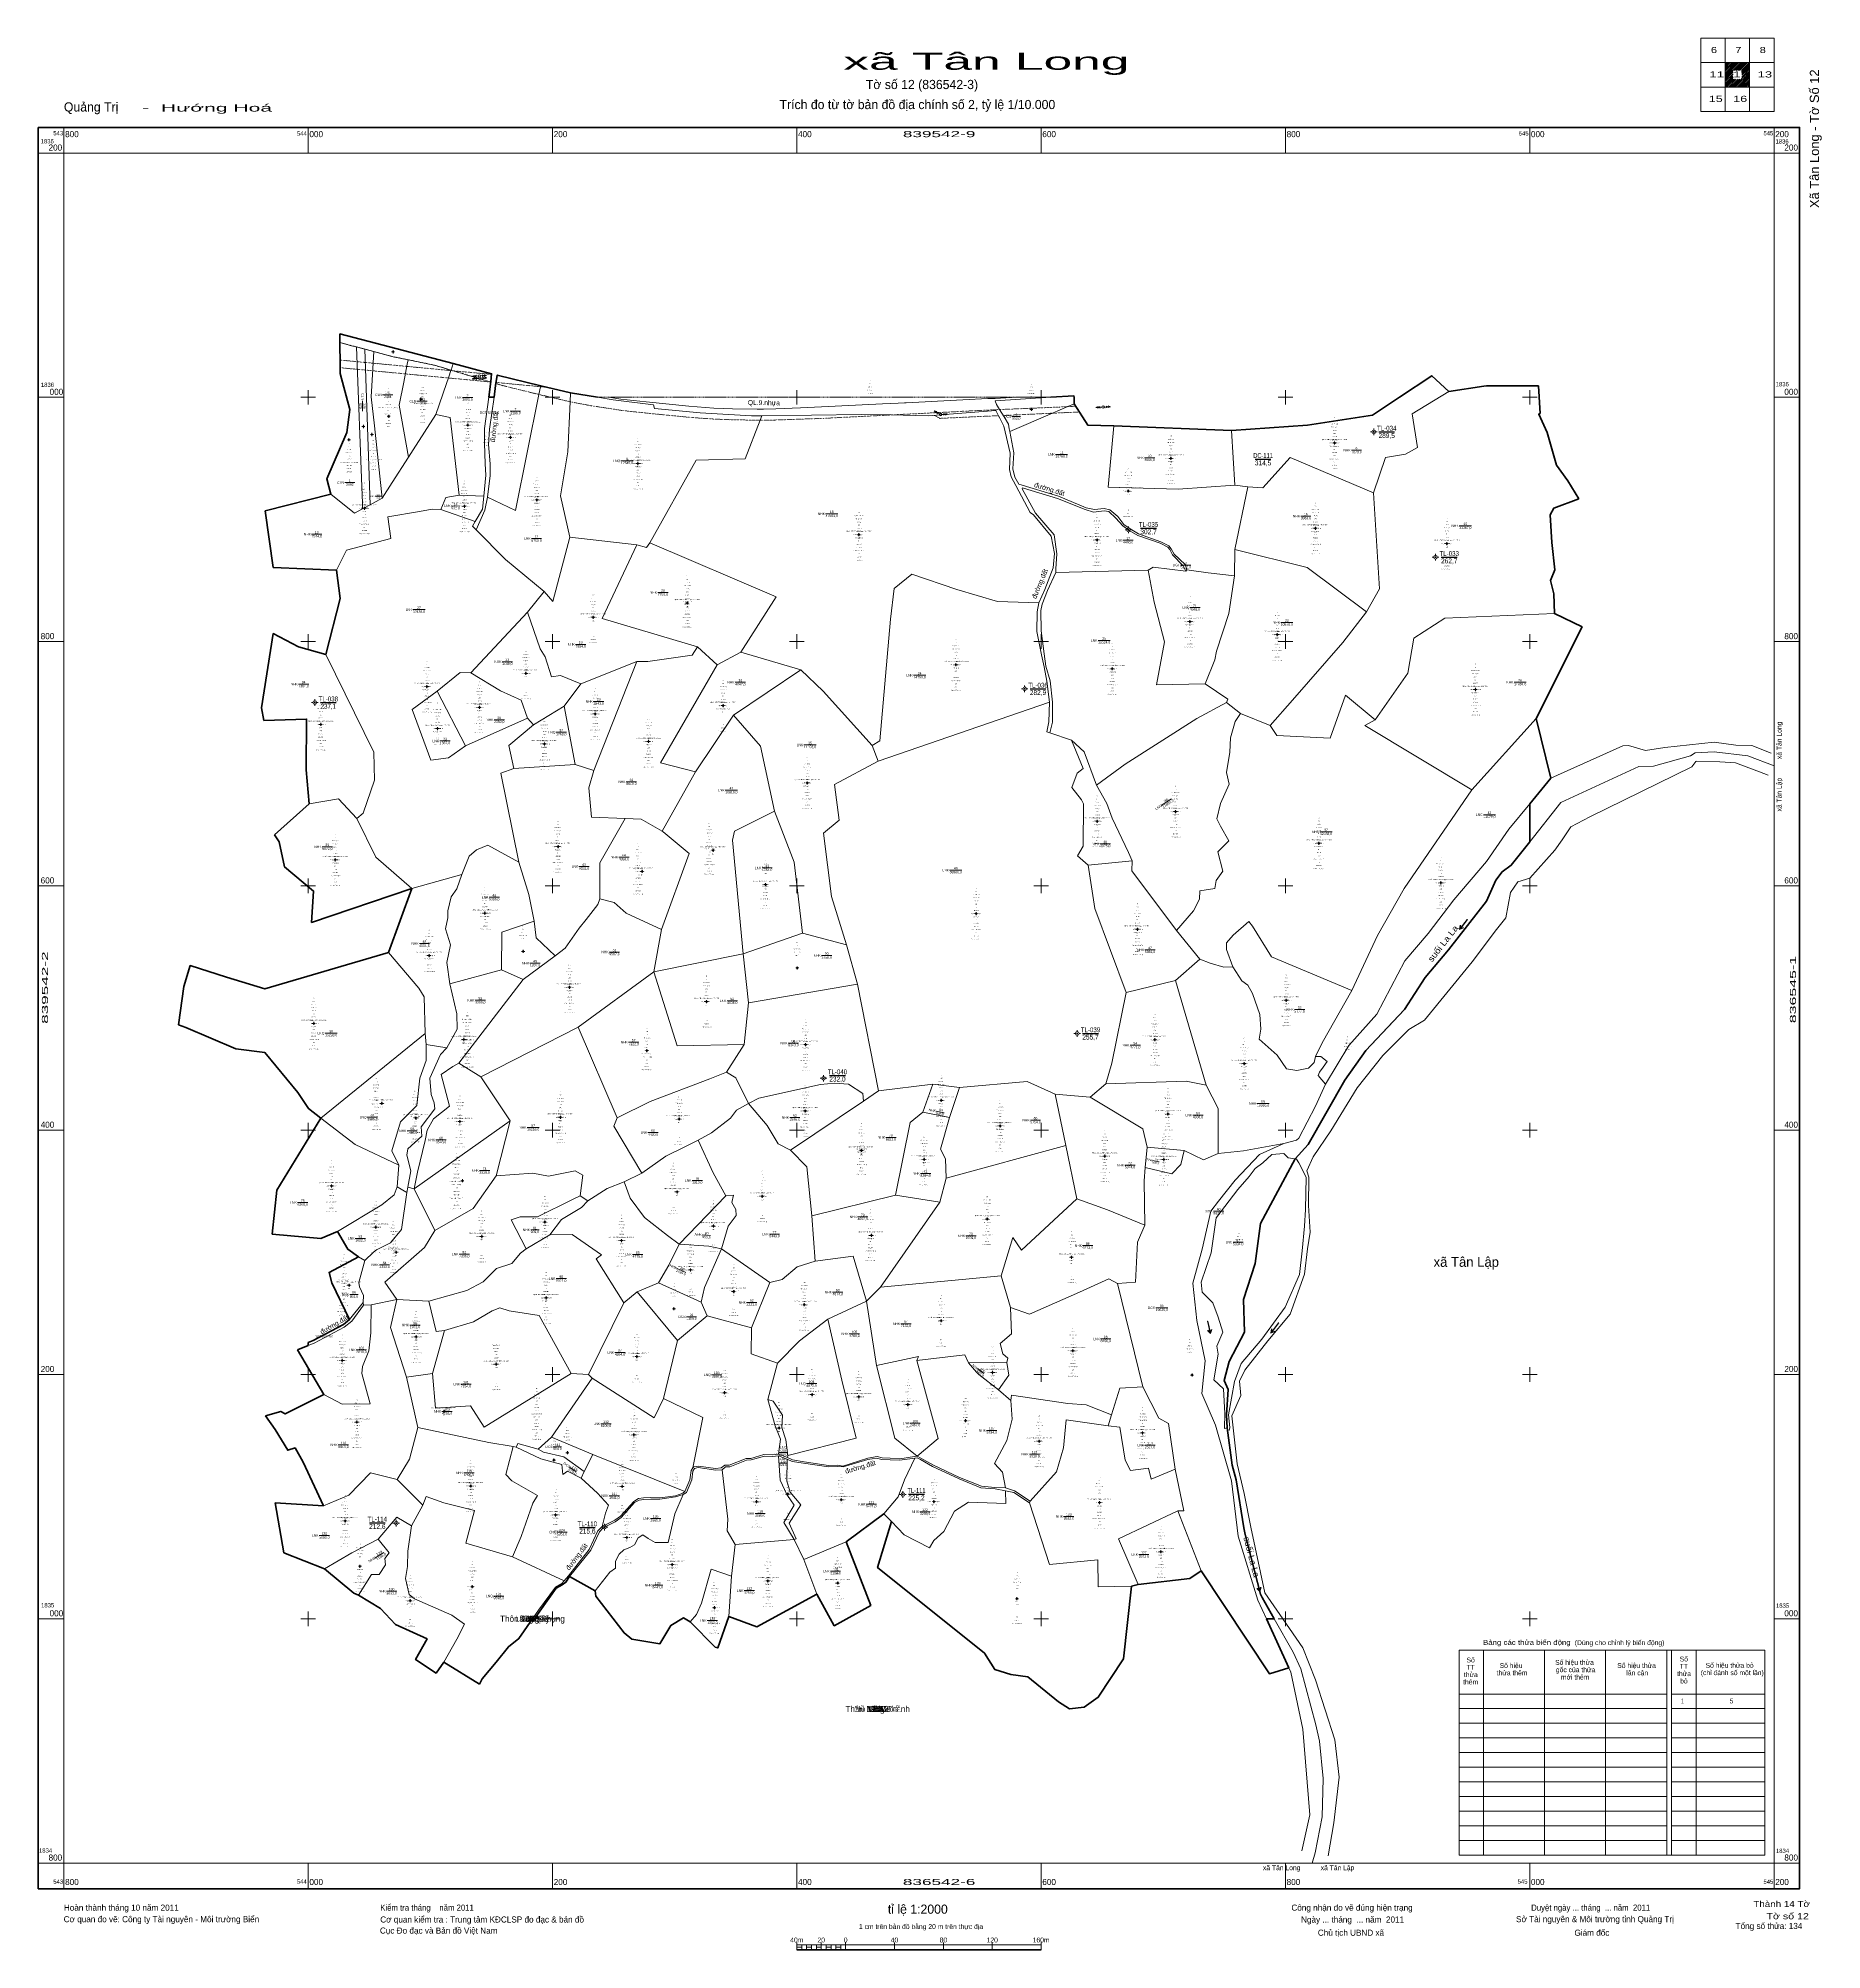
# Model space of a CAD drawing. Header units: metres. Extents: x 543779 to 545239, y 1834729 to 1836294.
import ezdxf
from ezdxf.enums import TextEntityAlignment as Align

# ---------------------------------------------------------------- set-up
doc = ezdxf.new("R2010")
doc.units = ezdxf.units.M
doc.header["$LTSCALE"] = 0.24
doc.header["$PDMODE"] = 32
doc.header["$PDSIZE"] = 0.12
doc.linetypes.add('DOTTED', pattern=[1.5, 0.3, -1.2])
doc.linetypes.add('MEDIUM_DASHED', pattern=[4.5, 3, -1.5])
for name, color, linetype, lineweight in [('10', 7, 'Continuous', 13), ('11', 7, 'Continuous', 13), ('13', 7, 'Continuous', 13), ('22', 7, 'Continuous', 13), ('23', 7, 'Continuous', 13), ('25', 7, 'MEDIUM_DASHED', 13), ('31', 7, 'Continuous', 13), ('35', 7, 'Continuous', 13), ('46', 7, 'Continuous', 13), ('50', 7, 'DOTTED', 13), ('54', 7, 'Continuous', 35), ('55', 7, 'Continuous', 13), ('59', 7, 'DOTTED', 13), ('63', 7, 'Continuous', 13), ('9', 7, 'Continuous', 13)]:
    doc.layers.add(name, color=color, linetype=linetype, lineweight=lineweight)
for name, color, linetype in [('15', 7, 'Continuous'), ('2', 7, 'Continuous'), ('28', 7, 'Continuous'), ('39', 7, 'Continuous'), ('4', 7, 'Continuous'), ('41', 7, 'Continuous')]:
    doc.layers.add(name, color=color, linetype=linetype)

msp = doc.modelspace()

# ---------------------------------------------------------------- hatches: boundary and pattern name
at = {"layer": '11'}
for points in [[(544069.6655, 1836037.2399, 1), (544069.3655, 1836037.2399, 1)], [(544092.4148, 1835998.5519, 1), (544092.1148, 1835998.5519, 1)], [(544066.1017, 1835984.4601, 1), (544065.8017, 1835984.4601, 1)], [(544592.1562, 1835990.147, 1), (544591.8562, 1835990.147, 1)], [(544033.4707, 1835965.244, 1), (544033.1707, 1835965.244, 1)], [(544045.3752, 1835976.1042, 1), (544045.0752, 1835976.1042, 1)], [(544052.3548, 1835969.5732, 1), (544052.0548, 1835969.5732, 1)], [(544130.7858, 1835977.2439, 1), (544130.4858, 1835977.2439, 1)], [(544165.6641, 1835967.2278, 1), (544165.3641, 1835967.2278, 1)], [(544706.4491, 1835950.0418, 1), (544706.1491, 1835950.0418, 1)], [(544840.4592, 1835962.6195, 1), (544840.1592, 1835962.6195, 1)], [(544270.0248, 1835945.8357, 1), (544269.7248, 1835945.8357, 1)], [(544671.4649, 1835923.2445, 1), (544671.1649, 1835923.2445, 1)], [(544046.2409, 1835909.1995, 1), (544045.9409, 1835909.1995, 1)], [(544127.9914, 1835910.8588, 1), (544127.6914, 1835910.8588, 1)], [(544187.3548, 1835915.9479, 1), (544187.0548, 1835915.9479, 1)], [(544451.0687, 1835887.5595, 1), (544450.7687, 1835887.5595, 1)], [(544824.6931, 1835892.758, 1), (544824.3931, 1835892.758, 1)], [(544645.9159, 1835883.2494, 1), (544645.6159, 1835883.2494, 1)], [(544932.4017, 1835880.2319, 1), (544932.1017, 1835880.2319, 1)], [(544310.5303, 1835831.5926, 1), (544310.2303, 1835831.5926, 1)], [(544233.5561, 1835819.9159, 1), (544233.2561, 1835819.9159, 1)], [(544721.9907, 1835816.37, 1), (544721.6907, 1835816.37, 1)], [(544793.4485, 1835805.7174, 1), (544793.1485, 1835805.7174, 1)], [(544530.388, 1835781.0382, 1), (544530.088, 1835781.0382, 1)], [(544658.3977, 1835777.7462, 1), (544658.0977, 1835777.7462, 1)], [(544097.3184, 1835763.1671, 1), (544097.0184, 1835763.1671, 1)], [(544178.3452, 1835774.0036, 1), (544178.0452, 1835774.0036, 1)], [(544955.6525, 1835760.782, 1), (544955.3525, 1835760.782, 1)], [(544140.3554, 1835746.173, 1), (544140.0554, 1835746.173, 1)], [(544339.7492, 1835747.5835, 1), (544339.4492, 1835747.5835, 1)], [(544010.4104, 1835732.1939, 1), (544010.1104, 1835732.1939, 1)], [(544235.0563, 1835740.7518, 1), (544234.7563, 1835740.7518, 1)], [(544106.1073, 1835728.8283, 1), (544105.8073, 1835728.8283, 1)], [(544193.5067, 1835716.1885, 1), (544193.2067, 1835716.1885, 1)], [(544278.725, 1835718.25, 1), (544278.425, 1835718.25, 1)], [(544408.6753, 1835684.2955, 1), (544408.3753, 1835684.2955, 1)], [(544646.0099, 1835652.9047, 1), (544645.7099, 1835652.9047, 1)], [(544710.2833, 1835660.8425, 1), (544709.9833, 1835660.8425, 1)], [(544022.2584, 1835621.3612, 1), (544021.9584, 1835621.3612, 1)], [(544204.6581, 1835632.1568, 1), (544204.3581, 1835632.1568, 1)], [(544331.6011, 1835629.1308, 1), (544331.3011, 1835629.1308, 1)], [(544827.637, 1835634.9201, 1), (544827.337, 1835634.9201, 1)], [(544273.5142, 1835611.8705, 1), (544273.2142, 1835611.8705, 1)], [(544374.5947, 1835601.0727, 1), (544374.2947, 1835601.0727, 1)], [(544927.4154, 1835602.5211, 1), (544927.1154, 1835602.5211, 1)], [(544144.8572, 1835577.696, 1), (544144.5572, 1835577.696, 1)], [(544546.9416, 1835577.2677, 1), (544546.6416, 1835577.2677, 1)], [(544678.9515, 1835564.5003, 1), (544678.6515, 1835564.5003, 1)], [(544099.26, 1835542.9428, 1), (544098.96, 1835542.9428, 1)], [(544176.1222, 1835546.3665, 1), (544175.8222, 1835546.3665, 1)], [(544400.4914, 1835532.844, 1), (544400.1914, 1835532.844, 1)], [(544214.0409, 1835516.958, 1), (544213.7409, 1835516.958, 1)], [(544326.3226, 1835505.2915, 1), (544326.0226, 1835505.2915, 1)], [(544800.9015, 1835506.3506, 1), (544800.6015, 1835506.3506, 1)], [(544004.6846, 1835487.3946, 1), (544004.3846, 1835487.3946, 1)], [(544127.5463, 1835474.2672, 1), (544127.2463, 1835474.2672, 1)], [(544277.4325, 1835465.1833, 1), (544277.1325, 1835465.1833, 1)], [(544407.3415, 1835470.0163, 1), (544407.0415, 1835470.0163, 1)], [(544693.2354, 1835474.0603, 1), (544692.9354, 1835474.0603, 1)], [(544766.4575, 1835454.5159, 1), (544766.1575, 1835454.5159, 1)], [(544060.4382, 1835421.9641, 1), (544060.1382, 1835421.9641, 1)], [(544518.3978, 1835424.3879, 1), (544518.0978, 1835424.3879, 1)], [(544088.2678, 1835410.052, 1), (544087.9678, 1835410.052, 1)], [(544124.2594, 1835407.0894, 1), (544123.9594, 1835407.0894, 1)], [(544206.5896, 1835410.5395, 1), (544206.2896, 1835410.5395, 1)], [(544303.8158, 1835409.121, 1), (544303.5158, 1835409.121, 1)], [(544407.1168, 1835415.7277, 1), (544406.8168, 1835415.7277, 1)], [(544566.6071, 1835403.4364, 1), (544566.3071, 1835403.4364, 1)], [(544703.9693, 1835413.2262, 1), (544703.6693, 1835413.2262, 1)], [(544453.0197, 1835383.4671, 1), (544452.7197, 1835383.4671, 1)], [(544504.3851, 1835376.097, 1), (544504.0851, 1835376.097, 1)], [(544652.2022, 1835378.7224, 1), (544651.9022, 1835378.7224, 1)], [(544700.5682, 1835376.0057, 1), (544700.2682, 1835376.0057, 1)], [(544019.2666, 1835354.3449, 1), (544018.9666, 1835354.3449, 1)], [(544126.4343, 1835358.5813, 1), (544126.1343, 1835358.5813, 1)], [(544302.0992, 1835349.4764, 1), (544301.7992, 1835349.4764, 1)], [(544371.8105, 1835345.8974, 1), (544371.5105, 1835345.8974, 1)], [(544193.9811, 1835324.8259, 1), (544193.6811, 1835324.8259, 1)], [(544556.1034, 1835327.2359, 1), (544555.8034, 1835327.2359, 1)], [(544055.4516, 1835320.5941, 1), (544055.1516, 1835320.5941, 1)], [(544142.1673, 1835312.9637, 1), (544141.8673, 1835312.9637, 1)], [(544256.5945, 1835309.6639, 1), (544256.2945, 1835309.6639, 1)], [(544331.8335, 1835321.5122, 1), (544331.5335, 1835321.5122, 1)], [(544461.1986, 1835313.8636, 1), (544460.8986, 1835313.8636, 1)], [(544072.1255, 1835300.1119, 1), (544071.8255, 1835300.1119, 1)], [(544625.1711, 1835296.022, 1), (544624.8711, 1835296.022, 1)], [(544313.2559, 1835285.6412, 1), (544312.9559, 1835285.6412, 1)], [(544033.5781, 1835273.0832, 1), (544033.2781, 1835273.0832, 1)], [(544194.8794, 1835262.7384, 1), (544194.5794, 1835262.7384, 1)], [(544348.4889, 1835267.8062, 1), (544348.1889, 1835267.8062, 1)], [(544299.535, 1835253.7833, 1), (544299.235, 1835253.7833, 1)], [(544406.2132, 1835257.0942, 1), (544405.9132, 1835257.0942, 1)], [(544088.4446, 1835230.8135, 1), (544088.1446, 1835230.8135, 1)], [(544518.2698, 1835243.9628, 1), (544517.9698, 1835243.9628, 1)], [(544269.1662, 1835214.6052, 1), (544268.8662, 1835214.6052, 1)], [(544626.1329, 1835219.4045, 1), (544625.8329, 1835219.4045, 1)], [(544028.0157, 1835211.4294, 1), (544027.7157, 1835211.4294, 1)], [(544154.1139, 1835208.4269, 1), (544153.8139, 1835208.4269, 1)], [(544560.3787, 1835201.6321, 1), (544560.0787, 1835201.6321, 1)], [(544723.7072, 1835199.5575, 1), (544723.4072, 1835199.5575, 1)], [(544341.0253, 1835185.0609, 1), (544340.7253, 1835185.0609, 1)], [(544412.5976, 1835183.5189, 1), (544412.2976, 1835183.5189, 1)], [(544450.84, 1835181.6818, 1), (544450.54, 1835181.6818, 1)], [(544111.3942, 1835169.815, 1), (544111.0942, 1835169.815, 1)], [(544491.0703, 1835175.3152, 1), (544490.7703, 1835175.3152, 1)], [(544040.0429, 1835160.9973, 1), (544039.7429, 1835160.9973, 1)], [(544266.7985, 1835150.5744, 1), (544266.4985, 1835150.5744, 1)], [(544385.6144, 1835156.1729, 1), (544385.3144, 1835156.1729, 1)], [(544538.3209, 1835162.1404, 1), (544538.0209, 1835162.1404, 1)], [(544683.2752, 1835152.1885, 1), (544682.9752, 1835152.1885, 1)], [(544212.391, 1835135.9314, 1), (544212.091, 1835135.9314, 1)], [(544598.6297, 1835145.35, 1), (544598.3297, 1835145.35, 1)], [(544201.3142, 1835129.9028, 1), (544201.0142, 1835129.9028, 1)], [(544133.2051, 1835108.6883, 1), (544132.9051, 1835108.6883, 1)], [(544257.2656, 1835108.3324, 1), (544256.9656, 1835108.3324, 1)], [(544367.1673, 1835095.8203, 1), (544366.8673, 1835095.8203, 1)], [(544392.9031, 1835102.0675, 1), (544392.6031, 1835102.0675, 1)], [(544436.5164, 1835097.401, 1), (544436.2164, 1835097.401, 1)], [(544512.394, 1835095.8742, 1), (544512.094, 1835095.8742, 1)], [(544647.9811, 1835095.0559, 1), (544647.6811, 1835095.0559, 1)], [(544030.3818, 1835080.0569, 1), (544030.0818, 1835080.0569, 1)], [(544202.6243, 1835084.9952, 1), (544202.3243, 1835084.9952, 1)], [(544260.9324, 1835066.483, 1), (544260.6324, 1835066.483, 1)], [(544042.4844, 1835042.928, 1), (544042.1844, 1835042.928, 1)], [(544298.0611, 1835044.3074, 1), (544297.7611, 1835044.3074, 1)], [(544698.2453, 1835054.8174, 1), (544697.9453, 1835054.8174, 1)], [(544134.5034, 1835026.2485, 1), (544134.2034, 1835026.2485, 1)], [(544376.4575, 1835030.9244, 1), (544376.1575, 1835030.9244, 1)], [(544433.6074, 1835029.2556, 1), (544433.3074, 1835029.2556, 1)], [(544083.6405, 1835014.7668, 1), (544083.3405, 1835014.7668, 1)], [(544580.345, 1835016.4066, 1), (544580.045, 1835016.4066, 1)], [(544332.6844, 1835009.0242, 1), (544332.3844, 1835009.0242, 1)]]:
    msp.add_hatch(color=256, dxfattribs=at).paths.add_polyline_path(points)
at = {"layer": '9'}
for points in [[(544872.6834, 1835971.6618, 1), (544871.9658, 1835971.6618, 1)], [(544671.8534, 1835891.4518, 1), (544671.1358, 1835891.4518, 1)], [(544923.1434, 1835869.0918, 1), (544922.4258, 1835869.0918, 1)], [(544586.9034, 1835761.3718, 1), (544586.1858, 1835761.3718, 1)], [(544005.6934, 1835750.0718, 1), (544004.9758, 1835750.0718, 1)], [(544629.8734, 1835479.1918, 1), (544629.1558, 1835479.1918, 1)], [(544422.2434, 1835442.4618, 1), (544421.5258, 1835442.4618, 1)], [(544487.1834, 1835101.8418, 1), (544486.4658, 1835101.8418, 1)], [(544072.4634, 1835078.2618, 1), (544071.7458, 1835078.2618, 1)], [(544242.8534, 1835075.0418, 1), (544242.1358, 1835075.0418, 1)]]:
    msp.add_hatch(color=256, dxfattribs=at).paths.add_polyline_path(points)

# ---------------------------------------------------------------- linework, layer by layer
at = {"layer": '10'}
for p, q in [((544025.93, 1836052.05), (544026.01, 1836044.84)), ((544046.31, 1836039.45), (544050.7, 1835912.12)), ((544659.6, 1835976.59), (544755.8, 1835972.91)), ((544755.8, 1835972.91), (544758.61, 1835928.21)), ((544050.7, 1835912.12), (544060.56, 1835917.46)), ((544123.53, 1835919.87), (544143.83, 1835919.18)), ((544758.51, 1835875.53), (544769.16, 1835926.71)), ((544758.61, 1835928.21), (544769.16, 1835926.71)), ((544044.54, 1835908.78), (544050.7, 1835912.12)), ((544108.46, 1835908.25), (544136.72, 1835898.21)), ((544214.13, 1835885.5), (544269.09, 1835879.2)), ((544758.38, 1835853.87), (544758.51, 1835875.53)), ((544612.02, 1835856.6), (544687.65, 1835858.48)), ((544179.62, 1835824.05), (544193.3, 1835841.02)), ((544133.28, 1835774.53), (544179.62, 1835824.05)), ((544318.62, 1835795.81), (544334.88, 1835780.92)), ((544223.1, 1835765.36), (544268.95, 1835783.77)), ((544233.86, 1835694.45), (544268.95, 1835783.77)), ((544334.88, 1835780.92), (544354.29, 1835791.23)), ((544348.07, 1835739.69), (544403.22, 1835776.82)), ((544354.29, 1835791.23), (544403.22, 1835776.82)), ((544209.67, 1835747.07), (544223.1, 1835765.36)), ((544105.7, 1835759.39), (544128.66, 1835714.67)), ((544184.49, 1835731.85), (544209.67, 1835747.07)), ((544209.67, 1835747.07), (544218.52, 1835699.41)), ((544466.74, 1835702.06), (544607.01, 1835750.34)), ((544751.74, 1835750.22), (544763.24, 1835741.1)), ((544128.66, 1835714.67), (544179.67, 1835737.33)), ((544179.67, 1835737.33), (544184.49, 1835731.85)), ((544317.14, 1835693.29), (544348.07, 1835739.69)), ((544763.24, 1835741.1), (544787.45, 1835731.39)), ((544952.51, 1835678.67), (545005.39, 1835737)), ((545005.39, 1835737), (545017.18, 1835688.34)), ((544461.8, 1835714.85), (544466.74, 1835702.06)), ((544607.1, 1835725.37), (544624.88, 1835719.26)), ((544168.24, 1835696.04), (544218.52, 1835699.41)), ((544218.52, 1835699.41), (544233.86, 1835694.45)), ((544289.67, 1835644.93), (544317.14, 1835693.29)), ((544638.4, 1835616.96), (544674.44, 1835620.54)), ((544084.92, 1835597.9), (544125.86, 1835609.39)), ((544065.64, 1835545.6), (544084.92, 1835597.9)), ((544282.92, 1835529.69), (544289.3, 1835564.21)), ((544356.03, 1835544.49), (544404.62, 1835561.23)), ((544404.62, 1835561.23), (544440.71, 1835551.65)), ((544710.8, 1835563.58), (544730.05, 1835540.1)), ((544175.98, 1835523.26), (544202.08, 1835542.74)), ((544282.92, 1835529.69), (544356.03, 1835544.49)), ((544356.03, 1835544.49), (544360.45, 1835504.28)), ((544440.71, 1835551.65), (544449.81, 1835519.53)), ((544115.89, 1835519.92), (544158.2, 1835531.4)), ((544158.2, 1835531.4), (544175.98, 1835523.26)), ((544221.06, 1835484.25), (544282.92, 1835529.69)), ((544710.12, 1835522.62), (544730.05, 1835540.1)), ((544123.27, 1835454.81), (544175.98, 1835523.26)), ((544360.45, 1835504.28), (544449.81, 1835519.53)), ((544449.81, 1835519.53), (544466.93, 1835432.13)), ((544669.65, 1835512.68), (544710.12, 1835522.62)), ((544710.12, 1835522.62), (544735.01, 1835436.8)), ((544356.86, 1835470.18), (544360.45, 1835504.28)), ((544010.45, 1835409.75), (544095.7, 1835479.15)), ((544095.7, 1835479.15), (544096.65, 1835470.15)), ((544141.38, 1835443.67), (544221.06, 1835484.25)), ((544221.06, 1835484.25), (544252.89, 1835410.06)), ((544096.65, 1835470.15), (544113.5, 1835467.31)), ((544342.53, 1835447.57), (544356.86, 1835470.18)), ((544123.27, 1835454.81), (544141.38, 1835443.67)), ((544141.38, 1835443.67), (544165.22, 1835407.61)), ((544454.61, 1835423.8), (544466.93, 1835432.13)), ((544466.93, 1835432.13), (544511.42, 1835437.65)), ((544503.11, 1835414.77), (544511.42, 1835437.65)), ((544511.42, 1835437.65), (544533.14, 1835435.06)), ((544524.89, 1835410.39), (544533.14, 1835435.06)), ((544640.16, 1835427.13), (544653.03, 1835437.85)), ((544394.87, 1835383.61), (544454.61, 1835423.8)), ((544611.58, 1835429.57), (544640.16, 1835427.13)), ((544611.58, 1835429.57), (544620.28, 1835387.46)), ((544086.71, 1835352.04), (544165.22, 1835407.61)), ((544153.94, 1835362.7), (544165.22, 1835407.61)), ((544503.11, 1835414.77), (544524.89, 1835410.39)), ((544522.34, 1835360.76), (544620.28, 1835387.46)), ((544620.28, 1835387.46), (544629.3, 1835343.85)), ((544685.24, 1835369.38), (544686.84, 1835386.13)), ((544686.84, 1835386.13), (544717.2, 1835383.38)), ((544072.96, 1835353.49), (544074.22, 1835371.29)), ((544258.69, 1835357.84), (544273.24, 1835364.93)), ((544517.12, 1835341.1), (544522.34, 1835360.76)), ((544072.96, 1835353.49), (544080.75, 1835349.07)), ((544080.75, 1835349.07), (544081.58, 1835353.24)), ((544081.58, 1835353.24), (544086.71, 1835352.04)), ((544086.71, 1835352.04), (544103.75, 1835318.01)), ((544222.72, 1835346.21), (544228.94, 1835342.06)), ((544303.67, 1835306.65), (544342.01, 1835346.17)), ((544412.25, 1835329.84), (544480.76, 1835346.72)), ((544468.41, 1835271.48), (544517.12, 1835341.1)), ((544480.76, 1835346.72), (544517.12, 1835341.1)), ((544412.25, 1835329.84), (544415.16, 1835292.87)), ((544178.41, 1835302.94), (544197.74, 1835314.4)), ((544041.2, 1835296.19), (544046.28, 1835293.43)), ((544338.33, 1835303), (544377.8, 1835275.33)), ((544468.41, 1835271.48), (544567.22, 1835280.65)), ((544567.22, 1835280.65), (544575.05, 1835254.81)), ((544051.59, 1835257.05), (544072.62, 1835261.31)), ((544072.62, 1835261.31), (544098.77, 1835260.08)), ((544258.34, 1835258.55), (544269.19, 1835267.59)), ((544269.19, 1835267.59), (544286.69, 1835275)), ((544269.19, 1835267.59), (544302.36, 1835227.93)), ((544286.69, 1835275), (544321.73, 1835259.28)), ((544363.05, 1835238.3), (544377.8, 1835275.33)), ((544425.35, 1835245.15), (544457.05, 1835259.96)), ((544457.05, 1835259.96), (544468.41, 1835271.48)), ((544457.05, 1835259.96), (544465.17, 1835207.41)), ((544662.41, 1835274.47), (544683.32, 1835189.81)), ((544045.4, 1835256.85), (544051.59, 1835257.05)), ((544229.38, 1835199.97), (544258.34, 1835258.55)), ((544302.36, 1835227.93), (544326.75, 1835248)), ((544321.73, 1835259.28), (544326.75, 1835248)), ((544326.75, 1835248), (544363.05, 1835238.3)), ((544101.71, 1835200.91), (544111.66, 1835235.97)), ((543991.18, 1835220.22), (544012.78, 1835183.49)), ((544290.9, 1835180.33), (544302.36, 1835227.93)), ((544080.45, 1835197.68), (544101.71, 1835200.91)), ((544080.45, 1835197.68), (544089.81, 1835156.71)), ((544215.32, 1835200.89), (544229.38, 1835199.97)), ((544229.38, 1835199.97), (544232.39, 1835197.09)), ((544540.65, 1835209.51), (544571.92, 1835209.83)), ((544199.11, 1835148.57), (544232.39, 1835197.09)), ((544565.17, 1835187.35), (544575.24, 1835178.59)), ((544654.91, 1835157.88), (544657.6, 1835166.93)), ((544167.94, 1835140.95), (544170.32, 1835140.41)), ((544188.33, 1835138.72), (544199.11, 1835148.57)), ((544199.11, 1835148.57), (544232.94, 1835134.52)), ((544223.59, 1835115.18), (544225.84, 1835120.49)), ((544225.84, 1835120.49), (544232.94, 1835134.52)), ((544232.94, 1835134.52), (544308.39, 1835104.06)), ((544392.45, 1835132), (544392.62, 1835133.69)), ((544072.92, 1835114.05), (544093.9, 1835092.96)), ((544084.55, 1835075.96), (544093.9, 1835092.96)), ((544712.04, 1835088.25), (544731.16, 1835039.26)), ((544440.44, 1835063.03), (544471.2, 1835086.02)), ((544471.2, 1835086.02), (544477.51, 1835079.57)), ((544346.57, 1835034.78), (544349.59, 1835060.93)), ((544349.59, 1835060.93), (544397.73, 1835064.78)), ((544397.73, 1835064.78), (544405.73, 1835048.54)), ((544405.73, 1835048.54), (544440.44, 1835063.03)), ((544167.21, 1835050.77), (544209.64, 1835030.99)), ((544405.73, 1835048.54), (544416.33, 1835020.11)), ((544213.99, 1835034.49), (544234.82, 1835022.74)), ((544344.32, 1835001.89), (544346.57, 1835034.78)), ((544673.95, 1835026.73), (544679.56, 1835028.15)), ((544111.13, 1834964.46), (544140.11, 1834946.47))]:
    msp.add_line(p, q, dxfattribs=at)
for points in [[(544018.42, 1835920.66), (544015.3, 1835933.21), (544031.53, 1835971.3), (544034.15, 1835989.94), (544026.3, 1836019.52), (544026.01, 1836044.84)], [(544026.01, 1836044.84), (544034.72, 1836042.53), (544039.54, 1836041.25)], [(544039.54, 1836041.25), (544044.13, 1836040.03), (544046.31, 1836039.45)], [(544039.54, 1836041.25), (544044.13, 1835919.64), (544044.35, 1835913.82), (544044.54, 1835908.78)], [(544052.1, 1836009.45), (544053.62, 1836037.51), (544046.31, 1836039.45)], [(544081.06, 1836027.09), (544081.78, 1836030.75), (544069.6, 1836033.27), (544053.62, 1836037.51), (544052.1, 1836009.45)], [(544081.06, 1836027.09), (544078.2, 1836012.4), (544074.56, 1835993.7), (544082.21, 1835951.1)], [(544081.06, 1836027.09), (544081.78, 1836030.76), (544103.42, 1836026.29), (544116.94, 1836022.25)], [(544116.94, 1836022.25), (544116.94, 1836022.25), (544118.78, 1836027.67)], [(544104.56, 1835985.82), (544113.2, 1836011.23), (544114.77, 1836015.86), (544115.11, 1836016.85)], [(544114.77, 1836015.87), (544114.77, 1836015.87), (544115.11, 1836016.85)], [(544115.11, 1836016.85), (544116.82, 1836021.9), (544116.83, 1836021.94), (544116.94, 1836022.25)], [(544755.8, 1835972.91), (544818.02, 1835977.3), (544871.39, 1835985.3), (544893.42, 1836000), (544919.98, 1836017.73), (544933.67, 1836004.73)], [(544052.1, 1836009.45), (544051.61, 1836000.51), (544054.19, 1835976.57), (544060.56, 1835917.46)], [(544146.66, 1835918.21), (544169.61, 1835907.45), (544188.9, 1836002.34), (544190.2, 1836008.71), (544190.36, 1836009.5)], [(544214.13, 1835885.5), (544206.56, 1835919.46), (544212.45, 1835955.37), (544214.44, 1835996.39), (544214.79, 1836003.64)], [(544872.19, 1835921.94), (544881.93, 1835950.64), (544898.22, 1835953.49), (544908.01, 1835958.79), (544903.64, 1835986.41), (544933.67, 1836004.73)], [(545020.3, 1835823.11), (545019.72, 1835839.07), (545017.01, 1835850.05), (545020.64, 1835858.81), (545018.22, 1835881.15), (545016.81, 1835903.68), (545019.7, 1835909.16), (545040.17, 1835916.81), (545031.29, 1835931.54), (545021.92, 1835944.49), (545014.24, 1835971.19), (545007.45, 1835986.27), (545008.64, 1835986.73), (545007.1, 1836009.36), (544964.49, 1836009.4), (544962.42, 1836009.07), (544933.67, 1836004.73)], [(544082.21, 1835951.1), (544086.07, 1835957.09), (544104.56, 1835985.82)], [(544104.56, 1835985.82), (544104.56, 1835985.82), (544116.13, 1835983.58), (544123.53, 1835919.87)], [(544279.67, 1835880.96), (544317.51, 1835948.51), (544357.62, 1835949.64), (544369.9, 1835981.32), (544371.29, 1835984.9)], [(544574.32, 1835972.02), (544609.3, 1835987), (544621.99, 1835992.43), (544627.2, 1835994.66), (544638.17, 1835977.34), (544659.6, 1835976.59)], [(544659.6, 1835976.59), (544654.87, 1835926.37), (544712.18, 1835924.7), (544758.61, 1835928.21)], [(544060.56, 1835917.46), (544060.56, 1835917.47), (544068.87, 1835930.37), (544082.21, 1835951.1)], [(544769.16, 1835926.71), (544781.59, 1835925.89), (544803.92, 1835950.7), (544872.19, 1835921.94)], [(544018.42, 1835920.66), (543964.9, 1835907.16), (543971.21, 1835860.59), (544023.3, 1835858.57)], [(544018.42, 1835920.66), (544037.84, 1835905.15), (544044.54, 1835908.78)], [(544108.46, 1835908.25), (544112.59, 1835918.01), (544123.53, 1835919.87)], [(544866.52, 1835824.38), (544876.94, 1835843.25), (544872.19, 1835921.94)], [(544023.3, 1835858.57), (544031.35, 1835874.75), (544067.53, 1835884.55), (544065.22, 1835902.06), (544091.19, 1835906.59), (544101.49, 1835908.39), (544108.46, 1835908.25)], [(544137.4, 1835891.4), (544161.6, 1835867.26), (544193.3, 1835841.02)], [(544193.3, 1835841.02), (544200.21, 1835832.94), (544214.13, 1835885.5)], [(544269.09, 1835879.2), (544240.62, 1835818.96), (544318.62, 1835795.81)], [(544269.09, 1835879.2), (544276.92, 1835877.11), (544279.67, 1835880.96)], [(544279.67, 1835880.96), (544383, 1835836.75), (544354.29, 1835791.23)], [(544758.51, 1835875.53), (544817.86, 1835860.7), (544866.52, 1835824.38)], [(544014.49, 1835789.42), (544026.24, 1835835.26), (544023.3, 1835858.57)], [(544461.8, 1835714.85), (544467.9, 1835718.85), (544476.62, 1835818.35), (544479.73, 1835843.49), (544494.2, 1835855.1), (544531.09, 1835842.76), (544564.17, 1835832.89), (544598.05, 1835831.72)], [(544687.65, 1835858.48), (544691.81, 1835861.03), (544718.58, 1835857.59)], [(544687.65, 1835858.48), (544692.56, 1835832.24), (544700.98, 1835799.92), (544694.38, 1835764.72), (544734.31, 1835765.53)], [(544719.31, 1835858.79), (544736.69, 1835856.39), (544758.38, 1835853.87)], [(544734.31, 1835765.53), (544742.26, 1835785.21), (544743.72, 1835792.27), (544753.64, 1835822.98), (544758.38, 1835853.87)], [(544179.62, 1835824.05), (544189.83, 1835794.09), (544193.96, 1835787.59), (544199.06, 1835771.28), (544206.54, 1835772.3), (544223.1, 1835765.36)], [(544787.45, 1835731.39), (544805.91, 1835752.09), (544846.95, 1835799.31), (544866.52, 1835824.38)], [(544873.39, 1835735.97), (544900.27, 1835774.11), (544905.11, 1835802.73), (544930.56, 1835819.24), (545020.3, 1835823.11)], [(545005.39, 1835737), (545042.95, 1835812.06), (545020.3, 1835823.11)], [(544000.89, 1835667.25), (543998.37, 1835695.06), (543998.62, 1835736.51), (543963.71, 1835735.5), (543961.89, 1835745.68), (543971.28, 1835806.52), (543992.13, 1835795.83), (544014.49, 1835789.42)], [(544268.95, 1835783.77), (544278.15, 1835783.67), (544314.31, 1835788.81), (544318.62, 1835795.81)], [(544014.49, 1835789.42), (544053.62, 1835709.45), (544054.28, 1835686.48), (544044.89, 1835659.66), (544039.69, 1835655.27)], [(544317.14, 1835693.29), (544288.33, 1835700.86), (544334.88, 1835780.92)], [(544403.22, 1835776.82), (544421.58, 1835759.3), (544461.8, 1835714.85)], [(544105.7, 1835759.39), (544124.41, 1835774.78), (544133.28, 1835774.53)], [(544133.28, 1835774.53), (544157.57, 1835759.8), (544174.43, 1835752.07), (544179.67, 1835737.33)], [(544734.31, 1835765.53), (544752.94, 1835752.87), (544751.74, 1835750.22)], [(544105.7, 1835759.39), (544085.12, 1835744.52), (544100.31, 1835703.03), (544114.73, 1835704.73), (544128.66, 1835714.67)], [(544645.24, 1835682.59), (544668.89, 1835699.58), (544727.54, 1835737.01), (544751.74, 1835750.22)], [(544787.45, 1835731.39), (544792.9, 1835723.07), (544836.73, 1835721.07), (544849.13, 1835756.12), (544873.39, 1835735.97)], [(544168.24, 1835696.04), (544164.31, 1835714.84), (544184.49, 1835731.85)], [(544348.07, 1835739.69), (544370.29, 1835714.28), (544381.63, 1835661.16)], [(544710.8, 1835563.58), (544724.81, 1835579.5), (544729.79, 1835589.07), (544730.07, 1835596.03), (544742.29, 1835597.79), (544743.25, 1835604.41), (544748.69, 1835612.19), (544744.78, 1835627.84), (544753.6, 1835637), (544746.82, 1835648.86), (544743.79, 1835655.03), (544746.8, 1835667.46), (544753.89, 1835683.19), (544751.76, 1835692.74), (544754.54, 1835709.41), (544755, 1835721.36), (544758.85, 1835734.56), (544763.24, 1835741.1)], [(544873.39, 1835735.97), (544865.11, 1835731.43), (544952.51, 1835678.67)], [(544624.88, 1835719.26), (544635.22, 1835709.78), (544645.24, 1835682.59)], [(544624.88, 1835719.26), (544634.52, 1835696.18), (544629.5, 1835692.36), (544625.25, 1835680.63), (544632.97, 1835670.49), (544634.63, 1835667.31), (544634.4, 1835632.62), (544629.87, 1835624.49), (544638.4, 1835616.96)], [(544440.71, 1835551.65), (544428.31, 1835591.23), (544421.82, 1835643.24), (544434.72, 1835653.94), (544430.8, 1835683.08), (544466.74, 1835702.06)], [(544168.24, 1835696.04), (544157.79, 1835692.21), (544172.36, 1835619.39)], [(544233.86, 1835694.45), (544229.82, 1835680.32), (544232.02, 1835656.22), (544259.43, 1835655.22)], [(544645.24, 1835682.59), (544653.84, 1835667.48), (544658.23, 1835655.55), (544671.44, 1835627.29), (544674.44, 1835620.54)], [(544000.89, 1835667.25), (543972.54, 1835641.69), (543976.3, 1835636.15), (543980.64, 1835615.62), (544004.46, 1835595.79), (544002.73, 1835570.09), (544084.92, 1835597.9)], [(544000.89, 1835667.25), (544024.76, 1835671.31), (544039.69, 1835655.27)], [(544854.38, 1835514.25), (544875.48, 1835559.46), (544897.25, 1835597.9), (544952.51, 1835678.67)], [(544039.69, 1835655.27), (544055.44, 1835623.57), (544084.92, 1835597.9)], [(544238.79, 1835589.48), (544238.82, 1835601.12), (544238.83, 1835618.8), (544259.43, 1835655.22)], [(544259.43, 1835655.22), (544272.5, 1835654.68), (544289.67, 1835644.93)], [(544356.03, 1835544.49), (544347.37, 1835637.58), (544349.06, 1835644.81), (544381.63, 1835661.16)], [(544381.63, 1835661.16), (544397.84, 1835619.42), (544404.62, 1835561.23)], [(544289.3, 1835564.21), (544311.78, 1835626.59), (544290.69, 1835644.23), (544289.67, 1835644.93)], [(544125.86, 1835609.39), (544131.81, 1835624.32), (544137.79, 1835629.42), (544147.03, 1835633.47), (544172.36, 1835619.39)], [(544674.44, 1835620.54), (544674.27, 1835612.25), (544710.8, 1835563.58)], [(544115.89, 1835519.92), (544113.57, 1835537.27), (544116.39, 1835551.71), (544112.51, 1835564.96), (544114.35, 1835573.79), (544114.22, 1835579.61), (544117.16, 1835590.99), (544121.82, 1835597.66), (544125.86, 1835609.39)], [(544172.36, 1835619.39), (544180.73, 1835592.95), (544184.88, 1835571.11)], [(544638.4, 1835616.96), (544644.09, 1835581.54), (544669.65, 1835512.68)], [(544202.08, 1835542.74), (544210.44, 1835549.12), (544221.79, 1835565.38), (544227.5, 1835572.54), (544237.05, 1835584.71), (544238.79, 1835589.48)], [(544238.79, 1835589.48), (544250.52, 1835586.3), (544260.34, 1835577.81), (544289.3, 1835564.21)], [(544158.2, 1835531.4), (544158.63, 1835562.07), (544184.88, 1835571.11)], [(544184.88, 1835571.11), (544186.66, 1835557.37), (544202.08, 1835542.74)], [(544756.91, 1835533.85), (544751.91, 1835548), (544751.68, 1835553.31), (544757.31, 1835559.8), (544769.93, 1835570.96), (544773.13, 1835567.09), (544788.65, 1835541.96), (544854.38, 1835514.25)], [(544010.45, 1835409.75), (544000.14, 1835417.72), (543991.62, 1835430.93), (543964.42, 1835463.61), (543940.73, 1835466.52), (543899.72, 1835483.99), (543893.82, 1835486.14), (543898.2, 1835517.55), (543903.43, 1835534.8), (543933.04, 1835525.37), (543964.52, 1835515.64), (544065.64, 1835545.6)], [(544065.64, 1835545.6), (544090.45, 1835516.39), (544094.88, 1835509.12), (544095.7, 1835479.15)], [(544282.92, 1835529.69), (544302.09, 1835469.19), (544356.86, 1835470.18)], [(544730.05, 1835540.1), (544738.53, 1835536.71), (544749.59, 1835533.56), (544756.91, 1835533.85)], [(544756.91, 1835533.85), (544764.46, 1835522.16), (544769.27, 1835518.8), (544772.95, 1835511.83), (544778.97, 1835494.75), (544779.95, 1835482.67), (544778.41, 1835474.64), (544793.24, 1835461.52), (544800.87, 1835450.3), (544809.24, 1835448.9), (544818.79, 1835450.81), (544823.52, 1835455.33), (544824.67, 1835460.23)], [(544113.5, 1835467.31), (544121.89, 1835482.82), (544121.81, 1835495.2), (544115.89, 1835519.92)], [(544653.03, 1835437.85), (544657.8, 1835454.75), (544669.65, 1835512.68)], [(544824.67, 1835460.23), (544830.21, 1835471.41), (544854.38, 1835514.25)], [(544074.22, 1835371.29), (544068.41, 1835383.11), (544075.49, 1835406.81), (544088.97, 1835420.24), (544091.38, 1835442.48), (544096.63, 1835457.19), (544096.65, 1835470.15)], [(544081.58, 1835353.24), (544083.97, 1835366.66), (544080.63, 1835379.42), (544081.7, 1835384.78), (544092.9, 1835395.14), (544092.46, 1835402.85), (544103.66, 1835417.37), (544103.16, 1835422.5), (544100.56, 1835429.17), (544099.58, 1835442.52), (544108.43, 1835461.9), (544113.5, 1835467.31)], [(544086.71, 1835352.04), (544089.39, 1835365.52), (544095.87, 1835391.56), (544097.31, 1835399.91), (544102.66, 1835409.34), (544115.82, 1835419.57), (544108.8, 1835445.71), (544118.47, 1835452.25), (544123.27, 1835454.81)], [(544824.67, 1835460.23), (544828.89, 1835460.36), (544834.12, 1835456.13), (544830.82, 1835451.55), (544827.97, 1835447.57), (544826.88, 1835444.86), (544832.69, 1835437.57)], [(544252.89, 1835410.06), (544279.86, 1835423.53), (544328.67, 1835442.03), (544342.53, 1835447.57)], [(544342.53, 1835447.57), (544350.09, 1835442.81), (544360.42, 1835421.73)], [(544360.42, 1835421.73), (544368.88, 1835426.2), (544419.29, 1835437.42), (544430.96, 1835438.42), (544442.25, 1835437.7), (544454.01, 1835430.01), (544454.61, 1835423.8)], [(544533.14, 1835435.06), (544588.5, 1835439.95), (544611.58, 1835429.57)], [(544653.03, 1835437.85), (544718.66, 1835440.12), (544735.01, 1835436.8)], [(544735.01, 1835436.8), (544745.02, 1835417.82), (544744.93, 1835380.97)], [(544319.12, 1835391.74), (544330.12, 1835397.75), (544345.74, 1835409.94), (544350.54, 1835416.32), (544360.42, 1835421.73)], [(544360.42, 1835421.73), (544375.69, 1835403.93), (544384.86, 1835388.87), (544394.87, 1835383.61)], [(544640.16, 1835427.13), (544683.28, 1835401.22), (544686.84, 1835386.13)], [(544010.45, 1835409.75), (543974.43, 1835350.87), (543970.64, 1835314.92), (544010.39, 1835311.45), (544023.86, 1835316.92)], [(544010.45, 1835409.75), (544038.36, 1835388.25), (544074.22, 1835371.29)], [(544252.89, 1835410.06), (544250.17, 1835403.34), (544273.24, 1835364.93)], [(544480.76, 1835346.72), (544492.86, 1835406.17), (544503.11, 1835414.77)], [(544522.34, 1835360.76), (544521.81, 1835376.58), (544517.71, 1835384.43), (544524.89, 1835410.39)], [(544273.24, 1835364.93), (544292.76, 1835378.7), (544307.89, 1835386.16), (544319.12, 1835391.74)], [(544319.12, 1835391.74), (544331.49, 1835365.11), (544342.01, 1835346.17)], [(544744.93, 1835380.97), (544765.69, 1835383.01), (544798.78, 1835389.14)], [(544394.87, 1835383.61), (544408.15, 1835369.93), (544412.25, 1835329.84)], [(544685.24, 1835369.38), (544707.15, 1835364.38), (544714.31, 1835371.92), (544717.2, 1835383.38)], [(544717.2, 1835383.38), (544733.08, 1835375.6), (544744.93, 1835380.97)], [(544103.75, 1835318.01), (544134.95, 1835336.02), (544153.94, 1835362.7)], [(544153.94, 1835362.7), (544183.97, 1835364.95), (544196.82, 1835362.34), (544218.54, 1835366.83), (544224.73, 1835363.08), (544222.72, 1835346.21)], [(544228.94, 1835342.06), (544244.87, 1835352.27), (544258.69, 1835357.84)], [(544258.69, 1835357.84), (544263.46, 1835344.45), (544275.41, 1835328.46), (544294.05, 1835313.71), (544303.67, 1835306.65)], [(544684.91, 1835322.23), (544684.32, 1835358.62), (544685.24, 1835369.38)], [(544023.86, 1835316.92), (544060.41, 1835338.98), (544070.5, 1835346.94), (544072.96, 1835353.49)], [(544046.28, 1835293.43), (544053.6, 1835300.07), (544055.99, 1835302.16), (544067.47, 1835307.82), (544076.32, 1835318.58), (544080.75, 1835349.07)], [(544178.41, 1835302.94), (544166.28, 1835326.52), (544173.42, 1835329.16), (544187.65, 1835328.99), (544216.25, 1835343.36), (544222.72, 1835346.21)], [(544197.74, 1835314.4), (544207.33, 1835326.97), (544223.72, 1835336.76), (544228.94, 1835342.06)], [(544342.01, 1835346.17), (544348.17, 1835346.93), (544346.73, 1835340.73), (544350.12, 1835334.95), (544350.31, 1835330.07), (544343.84, 1835321.37), (544338.33, 1835303)], [(544567.22, 1835280.65), (544576.79, 1835312.25), (544584, 1835301.74), (544629.3, 1835343.85)], [(544629.3, 1835343.85), (544654.46, 1835334.72), (544684.91, 1835322.23)], [(544023.86, 1835316.92), (544032.56, 1835302.59), (544041.2, 1835296.19)], [(544072.62, 1835261.31), (544062.66, 1835275.59), (544095.28, 1835303.89), (544103.75, 1835318.01)], [(544197.74, 1835314.4), (544216, 1835314.71), (544240.19, 1835298.03), (544235.78, 1835294.55), (544258.34, 1835258.55)], [(544662.41, 1835274.47), (544677.37, 1835275.53), (544678.97, 1835308.39), (544684.91, 1835322.23)], [(544033.92, 1835244.98), (544019.23, 1835275.12), (544017.12, 1835283.53), (544041.2, 1835296.19)], [(544045.08, 1835259), (544045.19, 1835264.53), (544042.06, 1835271.76), (544041.58, 1835275.29), (544046.28, 1835293.43)], [(544098.77, 1835260.08), (544129.9, 1835268.86), (544143.13, 1835275.88), (544154.08, 1835286.83), (544166.62, 1835290.88), (544173.68, 1835299.37), (544178.41, 1835302.94)], [(544286.69, 1835275), (544295.35, 1835289.47), (544303.67, 1835306.65)], [(544303.67, 1835306.65), (544327.93, 1835304.95), (544338.33, 1835303)], [(544321.73, 1835259.28), (544324.52, 1835271.2), (544338.33, 1835303)], [(544377.8, 1835275.33), (544387.93, 1835277.84), (544400.43, 1835288.05), (544415.16, 1835292.87)], [(544415.16, 1835292.87), (544446.11, 1835296.96), (544457.05, 1835259.96)], [(544575.05, 1835254.81), (544590.48, 1835249.29), (544631.57, 1835267.47), (544655.32, 1835278.42), (544662.41, 1835274.47)], [(544072.62, 1835261.31), (544067.45, 1835238.4), (544080.45, 1835197.68)], [(544098.77, 1835260.08), (544104.67, 1835235.3), (544111.66, 1835235.97)], [(544012.78, 1835183.49), (544027.9, 1835175.68), (544050.84, 1835175.83), (544043.96, 1835200.91), (544044.37, 1835206.57), (544049.55, 1835219.32), (544051.35, 1835234.05), (544051.59, 1835257.05)], [(544111.66, 1835235.97), (544135.37, 1835243.15), (544150.5, 1835252.22), (544157.01, 1835254.57), (544164.65, 1835252.09), (544189.03, 1835248.19), (544215.32, 1835200.89)], [(544384.26, 1835209.21), (544402.32, 1835227.43), (544425.35, 1835245.15)], [(544392.62, 1835133.69), (544448.48, 1835147.8), (544436.86, 1835195.32), (544425.35, 1835245.15)], [(544571.92, 1835209.83), (544572.87, 1835213.24), (544568.74, 1835216.81), (544566.6, 1835225.3), (544575.84, 1835233.38), (544575.05, 1835254.81)], [(544363.05, 1835238.3), (544362.69, 1835216.99), (544384.26, 1835209.21)], [(544498.28, 1835211.56), (544499.51, 1835214.78), (544465.17, 1835207.41)], [(544498.28, 1835211.56), (544537.46, 1835215.98), (544540.65, 1835209.51)], [(544101.71, 1835200.91), (544104.31, 1835172.44), (544132.8, 1835174.3), (544144.01, 1835156.8), (544215.32, 1835200.89)], [(544385.15, 1835134.7), (544386.56, 1835147.1), (544382.17, 1835158.07), (544376.26, 1835179.54), (544384.26, 1835209.21)], [(544465.17, 1835207.41), (544480.19, 1835147.82), (544498.57, 1835133.01), (544515.79, 1835147.64), (544498.28, 1835211.56)], [(544540.65, 1835209.51), (544547.19, 1835201.98), (544549.15, 1835199.97), (544565.17, 1835187.35)], [(544565.17, 1835187.35), (544573.71, 1835199.52), (544571.92, 1835209.83)], [(544012.41, 1835092.46), (543995.95, 1835128.19), (543989.22, 1835139.88), (543983.33, 1835137.97), (543973.04, 1835154.99), (543965.03, 1835166.2), (543977.72, 1835169.78), (543981.13, 1835167.66), (544012.78, 1835183.49)], [(544232.39, 1835197.09), (544283.18, 1835164.41), (544290.9, 1835180.33)], [(544575.24, 1835178.59), (544575.79, 1835183.16), (544621.87, 1835176.31), (544636.92, 1835175.28), (544657.6, 1835166.93)], [(544657.6, 1835166.93), (544664.44, 1835188.72), (544683.32, 1835189.81)], [(544683.32, 1835189.81), (544696.48, 1835164.31), (544704.32, 1835159.77), (544709.74, 1835122.55)], [(544315.84, 1835124.44), (544314.86, 1835123.52), (544323.07, 1835164.77), (544290.9, 1835180.33)], [(544376.26, 1835179.54), (544380.54, 1835178.23), (544388.24, 1835166.56), (544387.74, 1835156.58), (544391.06, 1835146.6), (544392.62, 1835133.69)], [(544570.77, 1835107.12), (544568.43, 1835120.15), (544561.9, 1835127.06), (544571.89, 1835146.07), (544576.33, 1835163.31), (544575.24, 1835178.59)], [(544072.92, 1835114.05), (544083, 1835130.6), (544089.81, 1835156.71)], [(544089.81, 1835156.71), (544147.97, 1835144.2), (544167.94, 1835140.95)], [(544591, 1835096.29), (544612.61, 1835120.19), (544618.2, 1835140.02), (544620.51, 1835162.81), (544654.91, 1835157.88)], [(544654.91, 1835157.88), (544664.32, 1835156.91), (544668.92, 1835129.9), (544673.26, 1835121.43), (544687.81, 1835123.29), (544690.15, 1835114.37), (544709.74, 1835122.55)], [(544167.21, 1835050.77), (544174.33, 1835067.35), (544183.8, 1835094.67), (544187.61, 1835100.94), (544166.74, 1835113.02), (544161.72, 1835118.16), (544167.94, 1835140.95)], [(544170.32, 1835140.41), (544171.51, 1835143.47), (544188.33, 1835138.72)], [(544170.32, 1835140.41), (544190.5, 1835131.04), (544207.61, 1835126.25), (544208.51, 1835118.05), (544212.28, 1835120.75), (544223.59, 1835115.18)], [(544188.33, 1835138.72), (544192.62, 1835136.52), (544209.19, 1835132.64), (544225.84, 1835120.49)], [(544012.41, 1835092.46), (544033.18, 1835101.25), (544050.99, 1835119.42), (544072.92, 1835114.05)], [(544338.88, 1835121.84), (544343.49, 1835081.67), (544343, 1835072.02), (544349.59, 1835060.93)], [(544385.15, 1835133.28), (544386.38, 1835113.52), (544391.81, 1835101.78), (544397.81, 1835092.98), (544389.29, 1835078.82), (544397.73, 1835064.78)], [(544397.73, 1835064.78), (544399.47, 1835065.48), (544393.8, 1835078.21), (544403.26, 1835093.29), (544394.49, 1835103.74), (544391.76, 1835112.82), (544391.99, 1835130.56)], [(544471.2, 1835086.02), (544483.05, 1835099.76), (544488.26, 1835113.66), (544496.76, 1835131.48)], [(544709.74, 1835122.55), (544716.76, 1835088.34), (544712.04, 1835088.25)], [(544240.55, 1835075.64), (544243.5, 1835086.55), (544245.74, 1835092.95), (544236.93, 1835102.8), (544223.59, 1835115.18)], [(544570.8, 1835104.83), (544571.13, 1835094.35), (544540.5, 1835095.5), (544529.23, 1835088.12), (544520.36, 1835071.34), (544512.2, 1835064.16), (544508.54, 1835057.97), (544488.02, 1835068.82), (544477.51, 1835079.57)], [(544012.41, 1835092.46), (543972.85, 1835095.03), (543980, 1835054), (544013.47, 1835040.88)], [(544093.9, 1835092.96), (544096.53, 1835099.98), (544111.02, 1835094.95), (544136.17, 1835088.77), (544128.94, 1835061.93), (544167.21, 1835050.77)], [(544234.82, 1835022.74), (544246.83, 1835038.18), (544251.48, 1835041.37), (544251.56, 1835047.16), (544254.62, 1835052.94), (544258.37, 1835056.56), (544263.41, 1835058.25), (544267.03, 1835060.48), (544270, 1835066.36), (544274.04, 1835068.75), (544278.34, 1835065.65), (544284.02, 1835062.51), (544294.69, 1835062.55), (544300.2, 1835086.01), (544307.08, 1835101.81)], [(544590.47, 1835094.93), (544606.92, 1835044.3), (544646.37, 1835048.18), (544646.73, 1835026.04), (544673.95, 1835026.73)], [(544679.56, 1835028.15), (544663.26, 1835065.35), (544712.04, 1835088.25)], [(544057.21, 1835065.08), (544072.61, 1835083.21), (544084.55, 1835075.96)], [(544111.13, 1834964.46), (544121.72, 1834983.43), (544127.97, 1834995.66), (544117.5, 1835002.94), (544087.06, 1835016.27), (544082.57, 1835019.79), (544079.54, 1835033.05), (544081.24, 1835042.72), (544081.45, 1835055.44), (544084.55, 1835075.96)], [(544477.51, 1835079.57), (544466.18, 1835041.95), (544553.53, 1834971.79), (544557, 1834966.31), (544561.99, 1834958.42), (544575.26, 1834954.46), (544589.23, 1834952.55), (544614.19, 1834932.03), (544618.39, 1834929.33), (544623.33, 1834926.16), (544635.23, 1834927.69), (544646.83, 1834935.74), (544667.44, 1834967.13), (544673.95, 1835026.73)], [(544013.47, 1835040.88), (544035.7, 1835053.88), (544057.21, 1835065.08)], [(544057.21, 1835065.08), (544066.36, 1835053.85), (544062.78, 1835049.4), (544063.32, 1835044.13), (544058.11, 1835036.35), (544051.71, 1835036.24), (544041.08, 1835019.21)], [(544416.33, 1835020.11), (544430.51, 1834994.22), (544460.59, 1835010.95), (544440.44, 1835063.03)], [(544013.47, 1835040.88), (544037.34, 1835021.05), (544041.08, 1835019.21)], [(544312.78, 1834997.4), (544317.76, 1835003.38), (544321.85, 1835012.88), (544329.79, 1835040.67), (544346.57, 1835034.78)], [(544679.56, 1835028.15), (544721.86, 1835033.09), (544731.16, 1835039.26)], [(544731.16, 1835039.26), (544748.32, 1835013.36), (544787, 1834955), (544802.84, 1834959.74)], [(544041.08, 1835019.21), (544059.22, 1835008.4), (544071.43, 1834995.25), (544097.42, 1834983.59), (544087.77, 1834966.69), (544104.75, 1834955.53), (544111.13, 1834964.46)], [(544234.82, 1835022.74), (544235.55, 1835018.48), (544258.77, 1834988.54), (544264.97, 1834983.33), (544287.74, 1834979.48), (544296.92, 1834994.55), (544307.26, 1835000.64), (544312.78, 1834997.4)], [(544344.32, 1835001.89), (544367.33, 1834993.45), (544416.33, 1835020.11)], [(544312.78, 1834997.4), (544333.04, 1834976.86), (544335.24, 1834976.08), (544344.32, 1835001.89)]]:
    msp.add_lwpolyline(points, dxfattribs=at)
at = {"layer": '11'}
for p, q in [((544068.89, 1836037.24), (544068.27, 1836037.24)), ((544069.52, 1836038.49), (544069.52, 1836037.86)), ((544069.52, 1836036.61), (544069.52, 1836035.99)), ((544070.77, 1836037.24), (544070.14, 1836037.24)), ((544091.64, 1835998.55), (544091.02, 1835998.55)), ((544092.27, 1835999.8), (544092.27, 1835999.18)), ((544092.27, 1835997.93), (544092.27, 1835997.3)), ((544093.52, 1835998.55), (544092.89, 1835998.55)), ((544065.33, 1835984.46), (544064.7, 1835984.46)), ((544065.95, 1835985.71), (544065.95, 1835985.09)), ((544065.95, 1835983.84), (544065.95, 1835983.21)), ((544067.2, 1835984.46), (544066.58, 1835984.46)), ((544591.38, 1835990.15), (544590.76, 1835990.15)), ((544592.01, 1835991.4), (544592.01, 1835990.77)), ((544592.01, 1835989.52), (544592.01, 1835988.9)), ((544593.26, 1835990.15), (544592.63, 1835990.15)), ((544032.7, 1835965.24), (544032.07, 1835965.24)), ((544033.32, 1835966.49), (544033.32, 1835965.87)), ((544033.32, 1835964.62), (544033.32, 1835963.99)), ((544034.57, 1835965.24), (544033.95, 1835965.24)), ((544044.6, 1835976.1), (544043.98, 1835976.1)), ((544045.23, 1835977.35), (544045.23, 1835976.73)), ((544045.23, 1835975.48), (544045.23, 1835974.85)), ((544046.48, 1835976.1), (544045.85, 1835976.1)), ((544051.58, 1835969.57), (544050.96, 1835969.57)), ((544052.21, 1835970.82), (544052.21, 1835970.2)), ((544052.21, 1835968.95), (544052.21, 1835968.32)), ((544053.46, 1835969.57), (544052.83, 1835969.57)), ((544130.01, 1835977.24), (544129.39, 1835977.24)), ((544130.64, 1835978.49), (544130.64, 1835977.87)), ((544130.64, 1835976.62), (544130.64, 1835975.99)), ((544131.89, 1835977.24), (544131.26, 1835977.24)), ((544164.89, 1835967.23), (544164.26, 1835967.23)), ((544165.51, 1835968.48), (544165.51, 1835967.85)), ((544165.51, 1835966.6), (544165.51, 1835965.98)), ((544166.76, 1835967.23), (544166.14, 1835967.23)), ((544705.67, 1835950.04), (544705.05, 1835950.04)), ((544706.3, 1835951.29), (544706.3, 1835950.67)), ((544706.3, 1835949.42), (544706.3, 1835948.79)), ((544707.55, 1835950.04), (544706.92, 1835950.04)), ((544839.68, 1835962.62), (544839.06, 1835962.62)), ((544840.31, 1835963.87), (544840.31, 1835963.24)), ((544840.31, 1835961.99), (544840.31, 1835961.37)), ((544841.56, 1835962.62), (544840.93, 1835962.62)), ((544269.25, 1835945.84), (544268.63, 1835945.84)), ((544269.88, 1835947.09), (544269.88, 1835946.46)), ((544269.88, 1835945.21), (544269.88, 1835944.59)), ((544271.13, 1835945.84), (544270.5, 1835945.84)), ((544187.21, 1835917.2), (544187.21, 1835916.57)), ((544670.69, 1835923.24), (544670.07, 1835923.24)), ((544671.32, 1835924.49), (544671.32, 1835923.87)), ((544671.32, 1835922.62), (544671.32, 1835921.99)), ((544672.57, 1835923.24), (544671.94, 1835923.24)), ((544045.47, 1835909.2), (544044.84, 1835909.2)), ((544046.09, 1835910.45), (544046.09, 1835909.82)), ((544046.09, 1835908.57), (544046.09, 1835907.95)), ((544047.34, 1835909.2), (544046.72, 1835909.2)), ((544127.22, 1835910.86), (544126.59, 1835910.86)), ((544127.84, 1835912.11), (544127.84, 1835911.48)), ((544127.84, 1835910.23), (544127.84, 1835909.61)), ((544129.09, 1835910.86), (544128.47, 1835910.86)), ((544186.58, 1835915.95), (544185.96, 1835915.95)), ((544187.21, 1835915.32), (544187.21, 1835914.7)), ((544188.46, 1835915.95), (544187.83, 1835915.95)), ((544450.29, 1835887.56), (544449.67, 1835887.56)), ((544450.92, 1835888.81), (544450.92, 1835888.18)), ((544450.92, 1835886.93), (544450.92, 1835886.31)), ((544452.17, 1835887.56), (544451.54, 1835887.56)), ((544823.92, 1835892.76), (544823.29, 1835892.76)), ((544824.54, 1835894.01), (544824.54, 1835893.38)), ((544824.54, 1835892.13), (544824.54, 1835891.51)), ((544825.79, 1835892.76), (544825.17, 1835892.76)), ((544645.14, 1835883.25), (544644.52, 1835883.25)), ((544645.77, 1835884.5), (544645.77, 1835883.87)), ((544645.77, 1835882.62), (544645.77, 1835882)), ((544647.02, 1835883.25), (544646.39, 1835883.25)), ((544931.63, 1835880.23), (544931, 1835880.23)), ((544932.25, 1835881.48), (544932.25, 1835880.86)), ((544932.25, 1835879.61), (544932.25, 1835878.98)), ((544933.5, 1835880.23), (544932.88, 1835880.23)), ((544309.76, 1835831.59), (544309.13, 1835831.59)), ((544310.38, 1835832.84), (544310.38, 1835832.22)), ((544310.38, 1835830.97), (544310.38, 1835830.34)), ((544311.63, 1835831.59), (544311.01, 1835831.59)), ((544232.78, 1835819.92), (544232.16, 1835819.92)), ((544233.41, 1835821.17), (544233.41, 1835820.54)), ((544233.41, 1835819.29), (544233.41, 1835818.67)), ((544234.66, 1835819.92), (544234.03, 1835819.92)), ((544721.22, 1835816.37), (544720.59, 1835816.37)), ((544721.84, 1835817.62), (544721.84, 1835817)), ((544721.84, 1835815.75), (544721.84, 1835815.12)), ((544723.09, 1835816.37), (544722.47, 1835816.37)), ((544792.67, 1835805.72), (544792.05, 1835805.72)), ((544793.3, 1835806.97), (544793.3, 1835806.34)), ((544793.3, 1835805.09), (544793.3, 1835804.47)), ((544794.55, 1835805.72), (544793.92, 1835805.72)), ((544529.61, 1835781.04), (544528.99, 1835781.04)), ((544530.24, 1835782.29), (544530.24, 1835781.66)), ((544530.24, 1835780.41), (544530.24, 1835779.79)), ((544531.49, 1835781.04), (544530.86, 1835781.04)), ((544657.62, 1835777.75), (544657, 1835777.75)), ((544658.25, 1835779), (544658.25, 1835778.37)), ((544658.25, 1835777.12), (544658.25, 1835776.5)), ((544659.5, 1835777.75), (544658.87, 1835777.75)), ((544096.54, 1835763.17), (544095.92, 1835763.17)), ((544097.17, 1835764.42), (544097.17, 1835763.79)), ((544097.17, 1835762.54), (544097.17, 1835761.92)), ((544098.42, 1835763.17), (544097.79, 1835763.17)), ((544177.57, 1835774), (544176.95, 1835774)), ((544178.2, 1835775.25), (544178.2, 1835774.63)), ((544178.2, 1835773.38), (544178.2, 1835772.75)), ((544179.45, 1835774), (544178.82, 1835774)), ((544954.88, 1835760.78), (544954.25, 1835760.78)), ((544955.5, 1835762.03), (544955.5, 1835761.41)), ((544956.75, 1835760.78), (544956.13, 1835760.78)), ((544139.58, 1835746.17), (544138.96, 1835746.17)), ((544140.21, 1835747.42), (544140.21, 1835746.8)), ((544140.21, 1835745.55), (544140.21, 1835744.92)), ((544141.46, 1835746.17), (544140.83, 1835746.17)), ((544338.97, 1835747.58), (544338.35, 1835747.58)), ((544339.6, 1835748.83), (544339.6, 1835748.21)), ((544339.6, 1835746.96), (544339.6, 1835746.33)), ((544340.85, 1835747.58), (544340.22, 1835747.58)), ((544955.5, 1835760.16), (544955.5, 1835759.53)), ((544009.64, 1835732.19), (544009.01, 1835732.19)), ((544010.26, 1835733.44), (544010.26, 1835732.82)), ((544010.26, 1835731.57), (544010.26, 1835730.94)), ((544011.51, 1835732.19), (544010.89, 1835732.19)), ((544105.96, 1835730.08), (544105.96, 1835729.45)), ((544234.28, 1835740.75), (544233.66, 1835740.75)), ((544234.91, 1835742), (544234.91, 1835741.38)), ((544234.91, 1835740.13), (544234.91, 1835739.5)), ((544236.16, 1835740.75), (544235.53, 1835740.75)), ((544105.33, 1835728.83), (544104.71, 1835728.83)), ((544105.96, 1835728.2), (544105.96, 1835727.58)), ((544107.21, 1835728.83), (544106.58, 1835728.83)), ((544192.73, 1835716.19), (544192.11, 1835716.19)), ((544193.36, 1835717.44), (544193.36, 1835716.81)), ((544193.36, 1835715.56), (544193.36, 1835714.94)), ((544194.61, 1835716.19), (544193.98, 1835716.19)), ((544277.95, 1835718.25), (544277.33, 1835718.25)), ((544278.58, 1835719.5), (544278.58, 1835718.88)), ((544278.58, 1835717.63), (544278.58, 1835717)), ((544279.83, 1835718.25), (544279.2, 1835718.25)), ((544407.9, 1835684.3), (544407.28, 1835684.3)), ((544408.53, 1835685.55), (544408.53, 1835684.92)), ((544408.53, 1835683.67), (544408.53, 1835683.05)), ((544409.78, 1835684.3), (544409.15, 1835684.3)), ((544645.24, 1835652.9), (544644.61, 1835652.9)), ((544645.86, 1835654.15), (544645.86, 1835653.53)), ((544645.86, 1835652.28), (544645.86, 1835651.65)), ((544647.11, 1835652.9), (544646.49, 1835652.9)), ((544709.51, 1835660.84), (544708.88, 1835660.84)), ((544710.13, 1835662.09), (544710.13, 1835661.47)), ((544710.13, 1835660.22), (544710.13, 1835659.59)), ((544711.38, 1835660.84), (544710.76, 1835660.84)), ((544827.49, 1835636.17), (544827.49, 1835635.55)), ((544021.48, 1835621.36), (544020.86, 1835621.36)), ((544022.11, 1835622.61), (544022.11, 1835621.99)), ((544022.11, 1835620.74), (544022.11, 1835620.11)), ((544023.36, 1835621.36), (544022.73, 1835621.36)), ((544203.88, 1835632.16), (544203.26, 1835632.16)), ((544204.51, 1835633.41), (544204.51, 1835632.78)), ((544204.51, 1835631.53), (544204.51, 1835630.91)), ((544205.76, 1835632.16), (544205.13, 1835632.16)), ((544330.83, 1835629.13), (544330.2, 1835629.13)), ((544331.45, 1835630.38), (544331.45, 1835629.76)), ((544331.45, 1835628.51), (544331.45, 1835627.88)), ((544332.7, 1835629.13), (544332.08, 1835629.13)), ((544826.86, 1835634.92), (544826.24, 1835634.92)), ((544827.49, 1835634.3), (544827.49, 1835633.67)), ((544828.74, 1835634.92), (544828.11, 1835634.92)), ((544272.74, 1835611.87), (544272.11, 1835611.87)), ((544273.36, 1835613.12), (544273.36, 1835612.5)), ((544273.36, 1835611.25), (544273.36, 1835610.62)), ((544274.61, 1835611.87), (544273.99, 1835611.87)), ((544373.82, 1835601.07), (544373.19, 1835601.07)), ((544374.44, 1835602.32), (544374.44, 1835601.7)), ((544374.44, 1835600.45), (544374.44, 1835599.82)), ((544375.69, 1835601.07), (544375.07, 1835601.07)), ((544926.64, 1835602.52), (544926.02, 1835602.52)), ((544927.27, 1835603.77), (544927.27, 1835603.15)), ((544927.27, 1835601.9), (544927.27, 1835601.27)), ((544928.52, 1835602.52), (544927.89, 1835602.52)), ((544144.08, 1835577.7), (544143.46, 1835577.7)), ((544144.71, 1835578.95), (544144.71, 1835578.32)), ((544144.71, 1835577.07), (544144.71, 1835576.45)), ((544145.96, 1835577.7), (544145.33, 1835577.7)), ((544546.17, 1835577.27), (544545.54, 1835577.27)), ((544546.79, 1835578.52), (544546.79, 1835577.89)), ((544546.79, 1835576.64), (544546.79, 1835576.02)), ((544548.04, 1835577.27), (544547.42, 1835577.27)), ((544678.18, 1835564.5), (544677.55, 1835564.5)), ((544678.8, 1835565.75), (544678.8, 1835565.13)), ((544678.8, 1835563.88), (544678.8, 1835563.25)), ((544680.05, 1835564.5), (544679.43, 1835564.5)), ((544098.49, 1835542.94), (544097.86, 1835542.94)), ((544099.11, 1835544.19), (544099.11, 1835543.57)), ((544099.11, 1835542.32), (544099.11, 1835541.69)), ((544100.36, 1835542.94), (544099.74, 1835542.94)), ((544175.35, 1835546.37), (544174.72, 1835546.37)), ((544175.97, 1835547.62), (544175.97, 1835546.99)), ((544175.97, 1835545.74), (544175.97, 1835545.12)), ((544177.22, 1835546.37), (544176.6, 1835546.37)), ((544399.72, 1835532.84), (544399.09, 1835532.84)), ((544400.34, 1835534.09), (544400.34, 1835533.47)), ((544400.34, 1835532.22), (544400.34, 1835531.59)), ((544401.59, 1835532.84), (544400.97, 1835532.84)), ((544213.27, 1835516.96), (544212.64, 1835516.96)), ((544213.89, 1835518.21), (544213.89, 1835517.58)), ((544213.89, 1835516.33), (544213.89, 1835515.71)), ((544215.14, 1835516.96), (544214.52, 1835516.96)), ((544325.55, 1835505.29), (544324.92, 1835505.29)), ((544326.17, 1835506.54), (544326.17, 1835505.92)), ((544326.17, 1835504.67), (544326.17, 1835504.04)), ((544327.42, 1835505.29), (544326.8, 1835505.29)), ((544800.13, 1835506.35), (544799.5, 1835506.35)), ((544800.75, 1835507.6), (544800.75, 1835506.98)), ((544800.75, 1835505.73), (544800.75, 1835505.1)), ((544802, 1835506.35), (544801.38, 1835506.35)), ((544003.91, 1835487.39), (544003.28, 1835487.39)), ((544004.53, 1835488.64), (544004.53, 1835488.02)), ((544004.53, 1835486.77), (544004.53, 1835486.14)), ((544005.78, 1835487.39), (544005.16, 1835487.39)), ((544126.77, 1835474.27), (544126.15, 1835474.27)), ((544127.4, 1835475.52), (544127.4, 1835474.89)), ((544127.4, 1835473.64), (544127.4, 1835473.02)), ((544128.65, 1835474.27), (544128.02, 1835474.27)), ((544276.66, 1835465.18), (544276.03, 1835465.18)), ((544277.28, 1835466.43), (544277.28, 1835465.81)), ((544277.28, 1835464.56), (544277.28, 1835463.93)), ((544278.53, 1835465.18), (544277.91, 1835465.18)), ((544406.57, 1835470.02), (544405.94, 1835470.02)), ((544407.19, 1835471.27), (544407.19, 1835470.64)), ((544407.19, 1835469.39), (544407.19, 1835468.77)), ((544408.44, 1835470.02), (544407.82, 1835470.02)), ((544692.46, 1835474.06), (544691.84, 1835474.06)), ((544693.09, 1835475.31), (544693.09, 1835474.69)), ((544693.09, 1835473.44), (544693.09, 1835472.81)), ((544694.34, 1835474.06), (544693.71, 1835474.06)), ((544765.68, 1835454.52), (544765.06, 1835454.52)), ((544766.31, 1835455.77), (544766.31, 1835455.14)), ((544766.31, 1835453.89), (544766.31, 1835453.27)), ((544767.56, 1835454.52), (544766.93, 1835454.52)), ((544059.66, 1835421.96), (544059.04, 1835421.96)), ((544060.29, 1835423.21), (544060.29, 1835422.59)), ((544060.29, 1835421.34), (544060.29, 1835420.71)), ((544061.54, 1835421.96), (544060.91, 1835421.96)), ((544406.97, 1835416.98), (544406.97, 1835416.35)), ((544517.62, 1835424.39), (544517, 1835424.39)), ((544518.25, 1835425.64), (544518.25, 1835425.01)), ((544518.25, 1835423.76), (544518.25, 1835423.14)), ((544519.5, 1835424.39), (544518.87, 1835424.39)), ((544087.49, 1835410.05), (544086.87, 1835410.05)), ((544088.12, 1835411.3), (544088.12, 1835410.68)), ((544088.12, 1835409.43), (544088.12, 1835408.8)), ((544089.37, 1835410.05), (544088.74, 1835410.05)), ((544123.48, 1835407.09), (544122.86, 1835407.09)), ((544124.11, 1835408.34), (544124.11, 1835407.71)), ((544124.11, 1835406.46), (544124.11, 1835405.84)), ((544125.36, 1835407.09), (544124.73, 1835407.09)), ((544205.81, 1835410.54), (544205.19, 1835410.54)), ((544206.44, 1835411.79), (544206.44, 1835411.16)), ((544206.44, 1835409.91), (544206.44, 1835409.29)), ((544207.69, 1835410.54), (544207.06, 1835410.54)), ((544303.04, 1835409.12), (544302.42, 1835409.12)), ((544303.67, 1835410.37), (544303.67, 1835409.75)), ((544303.67, 1835408.5), (544303.67, 1835407.87)), ((544304.92, 1835409.12), (544304.29, 1835409.12)), ((544406.34, 1835415.73), (544405.72, 1835415.73)), ((544406.97, 1835415.1), (544406.97, 1835414.48)), ((544408.22, 1835415.73), (544407.59, 1835415.73)), ((544565.83, 1835403.44), (544565.21, 1835403.44)), ((544566.46, 1835404.69), (544566.46, 1835404.06)), ((544566.46, 1835402.81), (544566.46, 1835402.19)), ((544567.71, 1835403.44), (544567.08, 1835403.44)), ((544703.19, 1835413.23), (544702.57, 1835413.23)), ((544703.82, 1835414.48), (544703.82, 1835413.85)), ((544703.82, 1835412.6), (544703.82, 1835411.98)), ((544705.07, 1835413.23), (544704.44, 1835413.23)), ((544452.24, 1835383.47), (544451.62, 1835383.47)), ((544452.87, 1835384.72), (544452.87, 1835384.09)), ((544452.87, 1835382.84), (544452.87, 1835382.22)), ((544454.12, 1835383.47), (544453.49, 1835383.47)), ((544503.61, 1835376.1), (544502.99, 1835376.1)), ((544504.24, 1835377.35), (544504.24, 1835376.72)), ((544504.24, 1835375.47), (544504.24, 1835374.85)), ((544505.49, 1835376.1), (544504.86, 1835376.1)), ((544651.43, 1835378.72), (544650.8, 1835378.72)), ((544652.05, 1835379.97), (544652.05, 1835379.35)), ((544652.05, 1835378.1), (544652.05, 1835377.47)), ((544653.3, 1835378.72), (544652.68, 1835378.72)), ((544699.79, 1835376.01), (544699.17, 1835376.01)), ((544700.42, 1835377.26), (544700.42, 1835376.63)), ((544700.42, 1835375.38), (544700.42, 1835374.76)), ((544701.67, 1835376.01), (544701.04, 1835376.01)), ((544018.49, 1835354.34), (544017.87, 1835354.34)), ((544019.12, 1835355.59), (544019.12, 1835354.97)), ((544020.37, 1835354.34), (544019.74, 1835354.34)), ((544125.66, 1835358.58), (544125.03, 1835358.58)), ((544126.28, 1835359.83), (544126.28, 1835359.21)), ((544126.28, 1835357.96), (544126.28, 1835357.33)), ((544127.53, 1835358.58), (544126.91, 1835358.58)), ((544019.12, 1835353.72), (544019.12, 1835353.09)), ((544301.32, 1835349.48), (544300.7, 1835349.48)), ((544301.95, 1835350.73), (544301.95, 1835350.1)), ((544301.95, 1835348.85), (544301.95, 1835348.23)), ((544303.2, 1835349.48), (544302.57, 1835349.48)), ((544371.04, 1835345.9), (544370.41, 1835345.9)), ((544371.66, 1835347.15), (544371.66, 1835346.52)), ((544371.66, 1835345.27), (544371.66, 1835344.65)), ((544372.91, 1835345.9), (544372.29, 1835345.9)), ((544193.21, 1835324.83), (544192.58, 1835324.83)), ((544193.83, 1835326.08), (544193.83, 1835325.45)), ((544193.83, 1835324.2), (544193.83, 1835323.58)), ((544195.08, 1835324.83), (544194.46, 1835324.83)), ((544331.68, 1835322.76), (544331.68, 1835322.14)), ((544555.33, 1835327.24), (544554.7, 1835327.24)), ((544555.95, 1835328.49), (544555.95, 1835327.86)), ((544555.95, 1835326.61), (544555.95, 1835325.99)), ((544557.2, 1835327.24), (544556.58, 1835327.24)), ((544054.68, 1835320.59), (544054.05, 1835320.59)), ((544055.3, 1835321.84), (544055.3, 1835321.22)), ((544055.3, 1835319.97), (544055.3, 1835319.34)), ((544056.55, 1835320.59), (544055.93, 1835320.59)), ((544141.39, 1835312.96), (544140.77, 1835312.96)), ((544142.02, 1835314.21), (544142.02, 1835313.59)), ((544142.02, 1835312.34), (544142.02, 1835311.71)), ((544143.27, 1835312.96), (544142.64, 1835312.96)), ((544255.82, 1835309.66), (544255.19, 1835309.66)), ((544256.44, 1835310.91), (544256.44, 1835310.29)), ((544256.44, 1835309.04), (544256.44, 1835308.41)), ((544257.69, 1835309.66), (544257.07, 1835309.66)), ((544331.06, 1835321.51), (544330.43, 1835321.51)), ((544331.68, 1835320.89), (544331.68, 1835320.26)), ((544332.93, 1835321.51), (544332.31, 1835321.51)), ((544460.42, 1835313.86), (544459.8, 1835313.86)), ((544461.05, 1835315.11), (544461.05, 1835314.49)), ((544461.05, 1835313.24), (544461.05, 1835312.61)), ((544462.3, 1835313.86), (544461.67, 1835313.86)), ((544071.35, 1835300.11), (544070.73, 1835300.11)), ((544071.98, 1835301.36), (544071.98, 1835300.74)), ((544071.98, 1835299.49), (544071.98, 1835298.86)), ((544073.23, 1835300.11), (544072.6, 1835300.11)), ((544624.4, 1835296.02), (544623.77, 1835296.02)), ((544625.02, 1835297.27), (544625.02, 1835296.65)), ((544625.02, 1835295.4), (544625.02, 1835294.77)), ((544626.27, 1835296.02), (544625.65, 1835296.02)), ((544312.48, 1835285.64), (544311.86, 1835285.64)), ((544313.11, 1835286.89), (544313.11, 1835286.27)), ((544313.11, 1835285.02), (544313.11, 1835284.39)), ((544314.36, 1835285.64), (544313.73, 1835285.64)), ((544032.8, 1835273.08), (544032.18, 1835273.08)), ((544033.43, 1835274.33), (544033.43, 1835273.71)), ((544033.43, 1835272.46), (544033.43, 1835271.83)), ((544034.68, 1835273.08), (544034.05, 1835273.08)), ((544194.1, 1835262.74), (544193.48, 1835262.74)), ((544194.73, 1835263.99), (544194.73, 1835263.36)), ((544194.73, 1835262.11), (544194.73, 1835261.49)), ((544195.98, 1835262.74), (544195.35, 1835262.74)), ((544347.71, 1835267.81), (544347.09, 1835267.81)), ((544348.34, 1835269.06), (544348.34, 1835268.43)), ((544348.34, 1835267.18), (544348.34, 1835266.56)), ((544349.59, 1835267.81), (544348.96, 1835267.81)), ((544298.76, 1835253.78), (544298.14, 1835253.78)), ((544299.39, 1835255.03), (544299.39, 1835254.41)), ((544299.39, 1835253.16), (544299.39, 1835252.53)), ((544300.64, 1835253.78), (544300.01, 1835253.78)), ((544405.44, 1835257.09), (544404.81, 1835257.09)), ((544406.06, 1835258.34), (544406.06, 1835257.72)), ((544406.06, 1835256.47), (544406.06, 1835255.84)), ((544407.31, 1835257.09), (544406.69, 1835257.09)), ((544518.12, 1835245.21), (544518.12, 1835244.59)), ((544087.67, 1835230.81), (544087.04, 1835230.81)), ((544088.29, 1835232.06), (544088.29, 1835231.44)), ((544088.29, 1835230.19), (544088.29, 1835229.56)), ((544089.54, 1835230.81), (544088.92, 1835230.81)), ((544517.5, 1835243.96), (544516.87, 1835243.96)), ((544518.12, 1835243.34), (544518.12, 1835242.71)), ((544519.37, 1835243.96), (544518.75, 1835243.96)), ((544268.39, 1835214.61), (544267.77, 1835214.61)), ((544269.02, 1835215.86), (544269.02, 1835215.23)), ((544269.02, 1835213.98), (544269.02, 1835213.36)), ((544270.27, 1835214.61), (544269.64, 1835214.61)), ((544625.36, 1835219.4), (544624.73, 1835219.4)), ((544625.98, 1835220.65), (544625.98, 1835220.03)), ((544625.98, 1835218.78), (544625.98, 1835218.15)), ((544627.23, 1835219.4), (544626.61, 1835219.4)), ((544027.24, 1835211.43), (544026.62, 1835211.43)), ((544027.87, 1835212.68), (544027.87, 1835212.05)), ((544027.87, 1835210.8), (544027.87, 1835210.18)), ((544029.12, 1835211.43), (544028.49, 1835211.43)), ((544153.34, 1835208.43), (544152.71, 1835208.43)), ((544153.96, 1835209.68), (544153.96, 1835209.05)), ((544153.96, 1835207.8), (544153.96, 1835207.18)), ((544155.21, 1835208.43), (544154.59, 1835208.43)), ((544559.6, 1835201.63), (544558.98, 1835201.63)), ((544560.23, 1835202.88), (544560.23, 1835202.26)), ((544560.23, 1835201.01), (544560.23, 1835200.38)), ((544561.48, 1835201.63), (544560.85, 1835201.63)), ((544722.93, 1835199.56), (544722.31, 1835199.56)), ((544723.56, 1835200.81), (544723.56, 1835200.18)), ((544723.56, 1835198.93), (544723.56, 1835198.31)), ((544724.81, 1835199.56), (544724.18, 1835199.56)), ((544340.25, 1835185.06), (544339.63, 1835185.06)), ((544340.88, 1835186.31), (544340.88, 1835185.69)), ((544340.88, 1835184.44), (544340.88, 1835183.81)), ((544342.13, 1835185.06), (544341.5, 1835185.06)), ((544411.82, 1835183.52), (544411.2, 1835183.52)), ((544412.45, 1835184.77), (544412.45, 1835184.14)), ((544412.45, 1835182.89), (544412.45, 1835182.27)), ((544413.7, 1835183.52), (544413.07, 1835183.52)), ((544450.07, 1835181.68), (544449.44, 1835181.68)), ((544450.69, 1835182.93), (544450.69, 1835182.31)), ((544451.94, 1835181.68), (544451.32, 1835181.68)), ((544110.62, 1835169.82), (544109.99, 1835169.82)), ((544111.24, 1835171.06), (544111.24, 1835170.44)), ((544111.24, 1835169.19), (544111.24, 1835168.56)), ((544112.49, 1835169.82), (544111.87, 1835169.82)), ((544450.69, 1835181.06), (544450.69, 1835180.43)), ((544490.3, 1835175.32), (544489.67, 1835175.32)), ((544490.92, 1835176.57), (544490.92, 1835175.94)), ((544490.92, 1835174.69), (544490.92, 1835174.07)), ((544492.17, 1835175.32), (544491.55, 1835175.32)), ((544039.27, 1835161), (544038.64, 1835161)), ((544039.89, 1835162.25), (544039.89, 1835161.62)), ((544039.89, 1835160.37), (544039.89, 1835159.75)), ((544041.14, 1835161), (544040.52, 1835161)), ((544266.02, 1835150.57), (544265.4, 1835150.57)), ((544266.65, 1835151.82), (544266.65, 1835151.2)), ((544267.9, 1835150.57), (544267.27, 1835150.57)), ((544384.84, 1835156.17), (544384.21, 1835156.17)), ((544385.46, 1835157.42), (544385.46, 1835156.8)), ((544385.46, 1835155.55), (544385.46, 1835154.92)), ((544386.71, 1835156.17), (544386.09, 1835156.17)), ((544537.55, 1835162.14), (544536.92, 1835162.14)), ((544538.17, 1835163.39), (544538.17, 1835162.77)), ((544538.17, 1835161.52), (544538.17, 1835160.89)), ((544539.42, 1835162.14), (544538.8, 1835162.14)), ((544682.5, 1835152.19), (544681.88, 1835152.19)), ((544683.13, 1835153.44), (544683.13, 1835152.81)), ((544683.13, 1835151.56), (544683.13, 1835150.94)), ((544684.38, 1835152.19), (544683.75, 1835152.19)), ((544211.62, 1835135.93), (544210.99, 1835135.93)), ((544212.24, 1835137.18), (544212.24, 1835136.56)), ((544212.24, 1835135.31), (544212.24, 1835134.68)), ((544213.49, 1835135.93), (544212.87, 1835135.93)), ((544266.65, 1835149.95), (544266.65, 1835149.32)), ((544597.85, 1835145.35), (544597.23, 1835145.35)), ((544598.48, 1835146.6), (544598.48, 1835145.98)), ((544598.48, 1835144.73), (544598.48, 1835144.1)), ((544599.73, 1835145.35), (544599.1, 1835145.35)), ((544200.54, 1835129.9), (544199.91, 1835129.9)), ((544201.16, 1835131.15), (544201.16, 1835130.53)), ((544201.16, 1835129.28), (544201.16, 1835128.65)), ((544202.41, 1835129.9), (544201.79, 1835129.9)), ((544132.43, 1835108.69), (544131.81, 1835108.69)), ((544133.06, 1835109.94), (544133.06, 1835109.31)), ((544133.06, 1835108.06), (544133.06, 1835107.44)), ((544134.31, 1835108.69), (544133.68, 1835108.69)), ((544256.49, 1835108.33), (544255.87, 1835108.33)), ((544257.12, 1835109.58), (544257.12, 1835108.96)), ((544257.12, 1835107.71), (544257.12, 1835107.08)), ((544258.37, 1835108.33), (544257.74, 1835108.33)), ((544366.39, 1835095.82), (544365.77, 1835095.82)), ((544367.02, 1835097.07), (544367.02, 1835096.45)), ((544367.02, 1835095.2), (544367.02, 1835094.57)), ((544368.27, 1835095.82), (544367.64, 1835095.82)), ((544392.13, 1835102.07), (544391.5, 1835102.07)), ((544392.75, 1835103.32), (544392.75, 1835102.69)), ((544392.75, 1835101.44), (544392.75, 1835100.82)), ((544394, 1835102.07), (544393.38, 1835102.07)), ((544435.74, 1835097.4), (544435.12, 1835097.4)), ((544436.37, 1835098.65), (544436.37, 1835098.03)), ((544436.37, 1835096.78), (544436.37, 1835096.15)), ((544437.62, 1835097.4), (544436.99, 1835097.4)), ((544511.62, 1835095.87), (544510.99, 1835095.87)), ((544512.24, 1835097.12), (544512.24, 1835096.5)), ((544512.24, 1835095.25), (544512.24, 1835094.62)), ((544513.49, 1835095.87), (544512.87, 1835095.87)), ((544647.21, 1835095.06), (544646.58, 1835095.06)), ((544647.83, 1835096.31), (544647.83, 1835095.68)), ((544647.83, 1835094.43), (544647.83, 1835093.81)), ((544649.08, 1835095.06), (544648.46, 1835095.06)), ((544029.61, 1835080.06), (544028.98, 1835080.06)), ((544030.23, 1835081.31), (544030.23, 1835080.68)), ((544030.23, 1835079.43), (544030.23, 1835078.81)), ((544031.48, 1835080.06), (544030.86, 1835080.06)), ((544201.85, 1835085), (544201.22, 1835085)), ((544202.47, 1835086.25), (544202.47, 1835085.62)), ((544202.47, 1835084.37), (544202.47, 1835083.75)), ((544203.72, 1835085), (544203.1, 1835085)), ((544260.16, 1835066.48), (544259.53, 1835066.48)), ((544260.78, 1835067.73), (544260.78, 1835067.11)), ((544260.78, 1835065.86), (544260.78, 1835065.23)), ((544262.03, 1835066.48), (544261.41, 1835066.48)), ((544041.71, 1835042.93), (544041.08, 1835042.93)), ((544042.33, 1835044.18), (544042.33, 1835043.55)), ((544042.33, 1835042.3), (544042.33, 1835041.68)), ((544043.58, 1835042.93), (544042.96, 1835042.93)), ((544297.29, 1835044.31), (544296.66, 1835044.31)), ((544297.91, 1835045.56), (544297.91, 1835044.93)), ((544297.91, 1835043.68), (544297.91, 1835043.06)), ((544299.16, 1835044.31), (544298.54, 1835044.31)), ((544697.47, 1835054.82), (544696.85, 1835054.82)), ((544698.1, 1835056.07), (544698.1, 1835055.44)), ((544698.1, 1835054.19), (544698.1, 1835053.57)), ((544699.35, 1835054.82), (544698.72, 1835054.82)), ((544133.73, 1835026.25), (544133.1, 1835026.25)), ((544134.35, 1835027.5), (544134.35, 1835026.87)), ((544134.35, 1835025.62), (544134.35, 1835025)), ((544135.6, 1835026.25), (544134.98, 1835026.25)), ((544375.68, 1835030.92), (544375.06, 1835030.92)), ((544376.31, 1835032.17), (544376.31, 1835031.55)), ((544376.31, 1835030.3), (544376.31, 1835029.67)), ((544377.56, 1835030.92), (544376.93, 1835030.92)), ((544432.83, 1835029.26), (544432.21, 1835029.26)), ((544433.46, 1835030.51), (544433.46, 1835029.88)), ((544433.46, 1835028.63), (544433.46, 1835028.01)), ((544434.71, 1835029.26), (544434.08, 1835029.26)), ((544082.87, 1835014.77), (544082.24, 1835014.77)), ((544083.49, 1835016.02), (544083.49, 1835015.39)), ((544083.49, 1835014.14), (544083.49, 1835013.52)), ((544084.74, 1835014.77), (544084.12, 1835014.77)), ((544332.53, 1835010.27), (544332.53, 1835009.65)), ((544579.57, 1835016.41), (544578.95, 1835016.41)), ((544580.2, 1835017.66), (544580.2, 1835017.03)), ((544580.2, 1835015.78), (544580.2, 1835015.16)), ((544581.45, 1835016.41), (544580.82, 1835016.41)), ((544331.91, 1835009.02), (544331.28, 1835009.02)), ((544332.53, 1835008.4), (544332.53, 1835007.77)), ((544333.78, 1835009.02), (544333.16, 1835009.02))]:
    msp.add_line(p, q, dxfattribs=at)
for points in [[(544069.52, 1836037.86), (544068.89, 1836037.24), (544069.52, 1836036.61), (544070.14, 1836037.24)], [(544092.27, 1835999.18), (544091.64, 1835998.55), (544092.27, 1835997.93), (544092.89, 1835998.55)], [(544065.95, 1835985.09), (544065.33, 1835984.46), (544065.95, 1835983.84), (544066.58, 1835984.46)], [(544592.01, 1835990.77), (544591.38, 1835990.15), (544592.01, 1835989.52), (544592.63, 1835990.15)], [(544033.32, 1835965.87), (544032.7, 1835965.24), (544033.32, 1835964.62), (544033.95, 1835965.24)], [(544045.23, 1835976.73), (544044.6, 1835976.1), (544045.23, 1835975.48), (544045.85, 1835976.1)], [(544052.21, 1835970.2), (544051.58, 1835969.57), (544052.21, 1835968.95), (544052.83, 1835969.57)], [(544130.64, 1835977.87), (544130.01, 1835977.24), (544130.64, 1835976.62), (544131.26, 1835977.24)], [(544165.51, 1835967.85), (544164.89, 1835967.23), (544165.51, 1835966.6), (544166.14, 1835967.23)], [(544706.3, 1835950.67), (544705.67, 1835950.04), (544706.3, 1835949.42), (544706.92, 1835950.04)], [(544840.31, 1835963.24), (544839.68, 1835962.62), (544840.31, 1835961.99), (544840.93, 1835962.62)], [(544269.88, 1835946.46), (544269.25, 1835945.84), (544269.88, 1835945.21), (544270.5, 1835945.84)], [(544671.32, 1835923.87), (544670.69, 1835923.24), (544671.32, 1835922.62), (544671.94, 1835923.24)], [(544046.09, 1835909.82), (544045.47, 1835909.2), (544046.09, 1835908.57), (544046.72, 1835909.2)], [(544127.84, 1835911.48), (544127.22, 1835910.86), (544127.84, 1835910.23), (544128.47, 1835910.86)], [(544187.21, 1835916.57), (544186.58, 1835915.95), (544187.21, 1835915.32), (544187.83, 1835915.95)], [(544450.92, 1835888.18), (544450.29, 1835887.56), (544450.92, 1835886.93), (544451.54, 1835887.56)], [(544824.54, 1835893.38), (544823.92, 1835892.76), (544824.54, 1835892.13), (544825.17, 1835892.76)], [(544645.77, 1835883.87), (544645.14, 1835883.25), (544645.77, 1835882.62), (544646.39, 1835883.25)], [(544932.25, 1835880.86), (544931.63, 1835880.23), (544932.25, 1835879.61), (544932.88, 1835880.23)], [(544310.38, 1835832.22), (544309.76, 1835831.59), (544310.38, 1835830.97), (544311.01, 1835831.59)], [(544233.41, 1835820.54), (544232.78, 1835819.92), (544233.41, 1835819.29), (544234.03, 1835819.92)], [(544721.84, 1835817), (544721.22, 1835816.37), (544721.84, 1835815.75), (544722.47, 1835816.37)], [(544793.3, 1835806.34), (544792.67, 1835805.72), (544793.3, 1835805.09), (544793.92, 1835805.72)], [(544530.24, 1835781.66), (544529.61, 1835781.04), (544530.24, 1835780.41), (544530.86, 1835781.04)], [(544658.25, 1835778.37), (544657.62, 1835777.75), (544658.25, 1835777.12), (544658.87, 1835777.75)], [(544097.17, 1835763.79), (544096.54, 1835763.17), (544097.17, 1835762.54), (544097.79, 1835763.17)], [(544178.2, 1835774.63), (544177.57, 1835774), (544178.2, 1835773.38), (544178.82, 1835774)], [(544955.5, 1835761.41), (544954.88, 1835760.78), (544955.5, 1835760.16), (544956.13, 1835760.78)], [(544140.21, 1835746.8), (544139.58, 1835746.17), (544140.21, 1835745.55), (544140.83, 1835746.17)], [(544339.6, 1835748.21), (544338.97, 1835747.58), (544339.6, 1835746.96), (544340.22, 1835747.58)], [(544010.26, 1835732.82), (544009.64, 1835732.19), (544010.26, 1835731.57), (544010.89, 1835732.19)], [(544105.96, 1835729.45), (544105.33, 1835728.83), (544105.96, 1835728.2), (544106.58, 1835728.83)], [(544234.91, 1835741.38), (544234.28, 1835740.75), (544234.91, 1835740.13), (544235.53, 1835740.75)], [(544193.36, 1835716.81), (544192.73, 1835716.19), (544193.36, 1835715.56), (544193.98, 1835716.19)], [(544278.58, 1835718.88), (544277.95, 1835718.25), (544278.58, 1835717.63), (544279.2, 1835718.25)], [(544408.53, 1835684.92), (544407.9, 1835684.3), (544408.53, 1835683.67), (544409.15, 1835684.3)], [(544645.86, 1835653.53), (544645.24, 1835652.9), (544645.86, 1835652.28), (544646.49, 1835652.9)], [(544710.13, 1835661.47), (544709.51, 1835660.84), (544710.13, 1835660.22), (544710.76, 1835660.84)], [(544827.49, 1835635.55), (544826.86, 1835634.92), (544827.49, 1835634.3), (544828.11, 1835634.92)], [(544022.11, 1835621.99), (544021.48, 1835621.36), (544022.11, 1835620.74), (544022.73, 1835621.36)], [(544204.51, 1835632.78), (544203.88, 1835632.16), (544204.51, 1835631.53), (544205.13, 1835632.16)], [(544331.45, 1835629.76), (544330.83, 1835629.13), (544331.45, 1835628.51), (544332.08, 1835629.13)], [(544273.36, 1835612.5), (544272.74, 1835611.87), (544273.36, 1835611.25), (544273.99, 1835611.87)], [(544374.44, 1835601.7), (544373.82, 1835601.07), (544374.44, 1835600.45), (544375.07, 1835601.07)], [(544927.27, 1835603.15), (544926.64, 1835602.52), (544927.27, 1835601.9), (544927.89, 1835602.52)], [(544144.71, 1835578.32), (544144.08, 1835577.7), (544144.71, 1835577.07), (544145.33, 1835577.7)], [(544546.79, 1835577.89), (544546.17, 1835577.27), (544546.79, 1835576.64), (544547.42, 1835577.27)], [(544678.8, 1835565.13), (544678.18, 1835564.5), (544678.8, 1835563.88), (544679.43, 1835564.5)], [(544099.11, 1835543.57), (544098.49, 1835542.94), (544099.11, 1835542.32), (544099.74, 1835542.94)], [(544175.97, 1835546.99), (544175.35, 1835546.37), (544175.97, 1835545.74), (544176.6, 1835546.37)], [(544400.34, 1835533.47), (544399.72, 1835532.84), (544400.34, 1835532.22), (544400.97, 1835532.84)], [(544213.89, 1835517.58), (544213.27, 1835516.96), (544213.89, 1835516.33), (544214.52, 1835516.96)], [(544326.17, 1835505.92), (544325.55, 1835505.29), (544326.17, 1835504.67), (544326.8, 1835505.29)], [(544800.75, 1835506.98), (544800.13, 1835506.35), (544800.75, 1835505.73), (544801.38, 1835506.35)], [(544004.53, 1835488.02), (544003.91, 1835487.39), (544004.53, 1835486.77), (544005.16, 1835487.39)], [(544127.4, 1835474.89), (544126.77, 1835474.27), (544127.4, 1835473.64), (544128.02, 1835474.27)], [(544277.28, 1835465.81), (544276.66, 1835465.18), (544277.28, 1835464.56), (544277.91, 1835465.18)], [(544407.19, 1835470.64), (544406.57, 1835470.02), (544407.19, 1835469.39), (544407.82, 1835470.02)], [(544693.09, 1835474.69), (544692.46, 1835474.06), (544693.09, 1835473.44), (544693.71, 1835474.06)], [(544766.31, 1835455.14), (544765.68, 1835454.52), (544766.31, 1835453.89), (544766.93, 1835454.52)], [(544060.29, 1835422.59), (544059.66, 1835421.96), (544060.29, 1835421.34), (544060.91, 1835421.96)], [(544406.97, 1835416.35), (544406.34, 1835415.73), (544406.97, 1835415.1), (544407.59, 1835415.73)], [(544518.25, 1835425.01), (544517.62, 1835424.39), (544518.25, 1835423.76), (544518.87, 1835424.39)], [(544088.12, 1835410.68), (544087.49, 1835410.05), (544088.12, 1835409.43), (544088.74, 1835410.05)], [(544124.11, 1835407.71), (544123.48, 1835407.09), (544124.11, 1835406.46), (544124.73, 1835407.09)], [(544206.44, 1835411.16), (544205.81, 1835410.54), (544206.44, 1835409.91), (544207.06, 1835410.54)], [(544303.67, 1835409.75), (544303.04, 1835409.12), (544303.67, 1835408.5), (544304.29, 1835409.12)], [(544566.46, 1835404.06), (544565.83, 1835403.44), (544566.46, 1835402.81), (544567.08, 1835403.44)], [(544703.82, 1835413.85), (544703.19, 1835413.23), (544703.82, 1835412.6), (544704.44, 1835413.23)], [(544452.87, 1835384.09), (544452.24, 1835383.47), (544452.87, 1835382.84), (544453.49, 1835383.47)], [(544504.24, 1835376.72), (544503.61, 1835376.1), (544504.24, 1835375.47), (544504.86, 1835376.1)], [(544652.05, 1835379.35), (544651.43, 1835378.72), (544652.05, 1835378.1), (544652.68, 1835378.72)], [(544700.42, 1835376.63), (544699.79, 1835376.01), (544700.42, 1835375.38), (544701.04, 1835376.01)], [(544019.12, 1835354.97), (544018.49, 1835354.34), (544019.12, 1835353.72), (544019.74, 1835354.34)], [(544126.28, 1835359.21), (544125.66, 1835358.58), (544126.28, 1835357.96), (544126.91, 1835358.58)], [(544301.95, 1835350.1), (544301.32, 1835349.48), (544301.95, 1835348.85), (544302.57, 1835349.48)], [(544371.66, 1835346.52), (544371.04, 1835345.9), (544371.66, 1835345.27), (544372.29, 1835345.9)], [(544193.83, 1835325.45), (544193.21, 1835324.83), (544193.83, 1835324.2), (544194.46, 1835324.83)], [(544555.95, 1835327.86), (544555.33, 1835327.24), (544555.95, 1835326.61), (544556.58, 1835327.24)], [(544055.3, 1835321.22), (544054.68, 1835320.59), (544055.3, 1835319.97), (544055.93, 1835320.59)], [(544142.02, 1835313.59), (544141.39, 1835312.96), (544142.02, 1835312.34), (544142.64, 1835312.96)], [(544256.44, 1835310.29), (544255.82, 1835309.66), (544256.44, 1835309.04), (544257.07, 1835309.66)], [(544331.68, 1835322.14), (544331.06, 1835321.51), (544331.68, 1835320.89), (544332.31, 1835321.51)], [(544461.05, 1835314.49), (544460.42, 1835313.86), (544461.05, 1835313.24), (544461.67, 1835313.86)], [(544071.98, 1835300.74), (544071.35, 1835300.11), (544071.98, 1835299.49), (544072.6, 1835300.11)], [(544625.02, 1835296.65), (544624.4, 1835296.02), (544625.02, 1835295.4), (544625.65, 1835296.02)], [(544313.11, 1835286.27), (544312.48, 1835285.64), (544313.11, 1835285.02), (544313.73, 1835285.64)], [(544033.43, 1835273.71), (544032.8, 1835273.08), (544033.43, 1835272.46), (544034.05, 1835273.08)], [(544194.73, 1835263.36), (544194.1, 1835262.74), (544194.73, 1835262.11), (544195.35, 1835262.74)], [(544348.34, 1835268.43), (544347.71, 1835267.81), (544348.34, 1835267.18), (544348.96, 1835267.81)], [(544299.39, 1835254.41), (544298.76, 1835253.78), (544299.39, 1835253.16), (544300.01, 1835253.78)], [(544406.06, 1835257.72), (544405.44, 1835257.09), (544406.06, 1835256.47), (544406.69, 1835257.09)], [(544518.12, 1835244.59), (544517.5, 1835243.96), (544518.12, 1835243.34), (544518.75, 1835243.96)], [(544088.29, 1835231.44), (544087.67, 1835230.81), (544088.29, 1835230.19), (544088.92, 1835230.81)], [(544269.02, 1835215.23), (544268.39, 1835214.61), (544269.02, 1835213.98), (544269.64, 1835214.61)], [(544625.98, 1835220.03), (544625.36, 1835219.4), (544625.98, 1835218.78), (544626.61, 1835219.4)], [(544027.87, 1835212.05), (544027.24, 1835211.43), (544027.87, 1835210.8), (544028.49, 1835211.43)], [(544153.96, 1835209.05), (544153.34, 1835208.43), (544153.96, 1835207.8), (544154.59, 1835208.43)], [(544560.23, 1835202.26), (544559.6, 1835201.63), (544560.23, 1835201.01), (544560.85, 1835201.63)], [(544723.56, 1835200.18), (544722.93, 1835199.56), (544723.56, 1835198.93), (544724.18, 1835199.56)], [(544340.88, 1835185.69), (544340.25, 1835185.06), (544340.88, 1835184.44), (544341.5, 1835185.06)], [(544412.45, 1835184.14), (544411.82, 1835183.52), (544412.45, 1835182.89), (544413.07, 1835183.52)], [(544450.69, 1835182.31), (544450.07, 1835181.68), (544450.69, 1835181.06), (544451.32, 1835181.68)], [(544111.24, 1835170.44), (544110.62, 1835169.82), (544111.24, 1835169.19), (544111.87, 1835169.82)], [(544490.92, 1835175.94), (544490.3, 1835175.32), (544490.92, 1835174.69), (544491.55, 1835175.32)], [(544039.89, 1835161.62), (544039.27, 1835161), (544039.89, 1835160.37), (544040.52, 1835161)], [(544266.65, 1835151.2), (544266.02, 1835150.57), (544266.65, 1835149.95), (544267.27, 1835150.57)], [(544385.46, 1835156.8), (544384.84, 1835156.17), (544385.46, 1835155.55), (544386.09, 1835156.17)], [(544538.17, 1835162.77), (544537.55, 1835162.14), (544538.17, 1835161.52), (544538.8, 1835162.14)], [(544683.13, 1835152.81), (544682.5, 1835152.19), (544683.13, 1835151.56), (544683.75, 1835152.19)], [(544212.24, 1835136.56), (544211.62, 1835135.93), (544212.24, 1835135.31), (544212.87, 1835135.93)], [(544598.48, 1835145.98), (544597.85, 1835145.35), (544598.48, 1835144.73), (544599.1, 1835145.35)], [(544201.16, 1835130.53), (544200.54, 1835129.9), (544201.16, 1835129.28), (544201.79, 1835129.9)], [(544133.06, 1835109.31), (544132.43, 1835108.69), (544133.06, 1835108.06), (544133.68, 1835108.69)], [(544257.12, 1835108.96), (544256.49, 1835108.33), (544257.12, 1835107.71), (544257.74, 1835108.33)], [(544367.02, 1835096.45), (544366.39, 1835095.82), (544367.02, 1835095.2), (544367.64, 1835095.82)], [(544392.75, 1835102.69), (544392.13, 1835102.07), (544392.75, 1835101.44), (544393.38, 1835102.07)], [(544436.37, 1835098.03), (544435.74, 1835097.4), (544436.37, 1835096.78), (544436.99, 1835097.4)], [(544512.24, 1835096.5), (544511.62, 1835095.87), (544512.24, 1835095.25), (544512.87, 1835095.87)], [(544647.83, 1835095.68), (544647.21, 1835095.06), (544647.83, 1835094.43), (544648.46, 1835095.06)], [(544030.23, 1835080.68), (544029.61, 1835080.06), (544030.23, 1835079.43), (544030.86, 1835080.06)], [(544202.47, 1835085.62), (544201.85, 1835085), (544202.47, 1835084.37), (544203.1, 1835085)], [(544260.78, 1835067.11), (544260.16, 1835066.48), (544260.78, 1835065.86), (544261.41, 1835066.48)], [(544042.33, 1835043.55), (544041.71, 1835042.93), (544042.33, 1835042.3), (544042.96, 1835042.93)], [(544297.91, 1835044.93), (544297.29, 1835044.31), (544297.91, 1835043.68), (544298.54, 1835044.31)], [(544698.1, 1835055.44), (544697.47, 1835054.82), (544698.1, 1835054.19), (544698.72, 1835054.82)], [(544134.35, 1835026.87), (544133.73, 1835026.25), (544134.35, 1835025.62), (544134.98, 1835026.25)], [(544376.31, 1835031.55), (544375.68, 1835030.92), (544376.31, 1835030.3), (544376.93, 1835030.92)], [(544433.46, 1835029.88), (544432.83, 1835029.26), (544433.46, 1835028.63), (544434.08, 1835029.26)], [(544083.49, 1835015.39), (544082.87, 1835014.77), (544083.49, 1835014.14), (544084.12, 1835014.77)], [(544332.53, 1835009.65), (544331.91, 1835009.02), (544332.53, 1835008.4), (544333.16, 1835009.02)], [(544580.2, 1835017.03), (544579.57, 1835016.41), (544580.2, 1835015.78), (544580.82, 1835016.41)]]:
    msp.add_lwpolyline(points, close=True, dxfattribs=at)
for centre in [(544069.5155, 1836037.2399), (544092.2648, 1835998.5519), (544065.9517, 1835984.4601), (544592.0062, 1835990.147), (544033.3207, 1835965.244), (544045.2252, 1835976.1042), (544052.2048, 1835969.5732), (544130.6358, 1835977.2439), (544165.5141, 1835967.2278), (544706.2991, 1835950.0418), (544840.3092, 1835962.6195), (544269.8748, 1835945.8357), (544671.3149, 1835923.2445), (544046.0909, 1835909.1995), (544127.8414, 1835910.8588), (544187.2048, 1835915.9479), (544450.9187, 1835887.5595), (544824.5431, 1835892.758), (544645.7659, 1835883.2494), (544932.2517, 1835880.2319), (544310.3803, 1835831.5926), (544233.4061, 1835819.9159), (544721.8407, 1835816.37), (544793.2985, 1835805.7174), (544530.238, 1835781.0382), (544658.2477, 1835777.7462), (544097.1684, 1835763.1671), (544178.1952, 1835774.0036), (544955.5025, 1835760.782), (544140.2054, 1835746.173), (544339.5992, 1835747.5835), (544010.2604, 1835732.1939), (544234.9063, 1835740.7518), (544105.9573, 1835728.8283), (544193.3567, 1835716.1885), (544278.575, 1835718.25), (544408.5253, 1835684.2955), (544645.8599, 1835652.9047), (544710.1333, 1835660.8425), (544022.1084, 1835621.3612), (544204.5081, 1835632.1568), (544331.4511, 1835629.1308), (544827.487, 1835634.9201), (544273.3642, 1835611.8705), (544374.4447, 1835601.0727), (544927.2654, 1835602.5211), (544144.7072, 1835577.696), (544546.7916, 1835577.2677), (544678.8015, 1835564.5003), (544099.11, 1835542.9428), (544175.9722, 1835546.3665), (544400.3414, 1835532.844), (544213.8909, 1835516.958), (544326.1726, 1835505.2915), (544800.7515, 1835506.3506), (544004.5346, 1835487.3946), (544127.3963, 1835474.2672), (544277.2825, 1835465.1833), (544407.1915, 1835470.0163), (544693.0854, 1835474.0603), (544766.3075, 1835454.5159), (544060.2882, 1835421.9641), (544518.2478, 1835424.3879), (544088.1178, 1835410.052), (544124.1094, 1835407.0894), (544206.4396, 1835410.5395), (544303.6658, 1835409.121), (544406.9668, 1835415.7277), (544566.4571, 1835403.4364), (544703.8193, 1835413.2262), (544452.8697, 1835383.4671), (544504.2351, 1835376.097), (544652.0522, 1835378.7224), (544700.4182, 1835376.0057), (544019.1166, 1835354.3449), (544126.2843, 1835358.5813), (544301.9492, 1835349.4764), (544371.6605, 1835345.8974), (544193.8311, 1835324.8259), (544555.9534, 1835327.2359), (544055.3016, 1835320.5941), (544142.0173, 1835312.9637), (544256.4445, 1835309.6639), (544331.6835, 1835321.5122), (544461.0486, 1835313.8636), (544071.9755, 1835300.1119), (544625.0211, 1835296.022), (544313.1059, 1835285.6412), (544033.4281, 1835273.0832), (544194.7294, 1835262.7384), (544348.3389, 1835267.8062), (544299.385, 1835253.7833), (544406.0632, 1835257.0942), (544088.2946, 1835230.8135), (544518.1198, 1835243.9628), (544269.0162, 1835214.6052), (544625.9829, 1835219.4045), (544027.8657, 1835211.4294), (544153.9639, 1835208.4269), (544560.2287, 1835201.6321), (544723.5572, 1835199.5575), (544340.8753, 1835185.0609), (544412.4476, 1835183.5189), (544450.69, 1835181.6818), (544111.2442, 1835169.815), (544490.9203, 1835175.3152), (544039.8929, 1835160.9973), (544266.6485, 1835150.5744), (544385.4644, 1835156.1729), (544538.1709, 1835162.1404), (544683.1252, 1835152.1885), (544212.241, 1835135.9314), (544598.4797, 1835145.35), (544201.1642, 1835129.9028), (544133.0551, 1835108.6883), (544257.1156, 1835108.3324), (544367.0173, 1835095.8203), (544392.7531, 1835102.0675), (544436.3664, 1835097.401), (544512.244, 1835095.8742), (544647.8311, 1835095.0559), (544030.2318, 1835080.0569), (544202.4743, 1835084.9952), (544260.7824, 1835066.483), (544042.3344, 1835042.928), (544297.9111, 1835044.3074), (544698.0953, 1835054.8174), (544134.3534, 1835026.2485), (544376.3075, 1835030.9244), (544433.4574, 1835029.2556), (544083.4905, 1835014.7668), (544580.195, 1835016.4066), (544332.5344, 1835009.0242)]:
    msp.add_circle(centre, 0.15, dxfattribs=at)
at = {"layer": '13'}
for p, q in [((544044.54, 1835997.2), (544044.54, 1835988.79)), ((544060.94, 1836002.1), (544069.35, 1836002.1)), ((544089.04, 1835996.76), (544097.45, 1835996.76)), ((544126.24, 1835999.82), (544134.65, 1835999.82)), ((544165.47, 1835988.73), (544173.88, 1835988.73)), ((544576.16, 1835984.31), (544583.01, 1835984.31)), ((544611.74, 1835953.29), (544621.71, 1835953.29)), ((544684.58, 1835950.49), (544692.99, 1835950.49)), ((544853.98, 1835956.77), (544862.39, 1835956.77)), ((544256.01, 1835947.92), (544265.97, 1835947.92)), ((544029.87, 1835930.2), (544038.28, 1835930.2)), ((544054.71, 1835919.04), (544059.98, 1835919.04)), ((544117.18, 1835911.08), (544124.03, 1835910.85)), ((544423.6, 1835904.65), (544433.56, 1835904.65)), ((544812.54, 1835902.74), (544820.95, 1835902.74)), ((544002.82, 1835887.9), (544011.23, 1835887.9)), ((544942.27, 1835894.86), (544952.23, 1835894.86)), ((544182.7, 1835884.42), (544191.11, 1835884.42)), ((544667.04, 1835882.93), (544675.45, 1835882.93)), ((544714.19, 1835862.68), (544722.6, 1835862.68)), ((544286.17, 1835840.27), (544294.58, 1835840.27)), ((544085.7, 1835826.17), (544095.66, 1835826.17)), ((544721.69, 1835827.9), (544730.1, 1835827.9)), ((544796.19, 1835815.7), (544806.15, 1835815.7)), ((544218.84, 1835797.74), (544227.25, 1835797.74)), ((544646.65, 1835800.99), (544656.61, 1835800.99)), ((544158.8, 1835783.55), (544167.21, 1835783.55)), ((543992.01, 1835765.19), (544000.42, 1835765.19)), ((544349.58, 1835766.72), (544357.99, 1835766.72)), ((544495.56, 1835772.43), (544505.52, 1835772.43)), ((544987.24, 1835766.78), (544997.2, 1835766.78)), ((544233.59, 1835751.04), (544242, 1835751.04)), ((544152.19, 1835736.02), (544160.6, 1835736.02)), ((544107.76, 1835718.66), (544116.17, 1835718.66)), ((544202.97, 1835725.82), (544211.38, 1835725.82)), ((544405.84, 1835715.37), (544415.8, 1835715.37)), ((544260.41, 1835685.27), (544268.82, 1835685.27)), ((544341.48, 1835678.38), (544351.44, 1835678.38)), ((544698.42, 1835665.86), (544706.82, 1835671.22)), ((544962.05, 1835658.32), (544972.01, 1835658.32)), ((544828.27, 1835644.22), (544838.23, 1835644.22)), ((544011.46, 1835632.02), (544019.87, 1835632.02)), ((544254.23, 1835623.52), (544262.64, 1835623.52)), ((544648.29, 1835634.32), (544656.7, 1835634.32)), ((544221.61, 1835615.86), (544230.02, 1835615.86)), ((544371.53, 1835614.7), (544379.94, 1835614.7)), ((544525.13, 1835612.87), (544535.09, 1835612.87)), ((544148.11, 1835590.66), (544156.52, 1835590.66)), ((544090.99, 1835552.8), (544099.4, 1835552.8)), ((544246.53, 1835545.87), (544254.94, 1835545.87)), ((544420.24, 1835543.03), (544428.64, 1835543.03)), ((544684.97, 1835547.63), (544693.38, 1835547.63)), ((544181.53, 1835536.75), (544189.94, 1835536.75)), ((544136.69, 1835506.33), (544145.09, 1835506.33)), ((544342.92, 1835505.98), (544351.33, 1835505.98)), ((544807.37, 1835498.85), (544815.78, 1835498.85)), ((544013.83, 1835479.46), (544023.79, 1835479.46)), ((544262.24, 1835472.11), (544270.65, 1835472.11)), ((544393.03, 1835471.32), (544401.44, 1835471.32)), ((544672.87, 1835469.63), (544681.28, 1835469.63)), ((544776.73, 1835421.85), (544786.69, 1835421.85)), ((544048.41, 1835410.63), (544056.82, 1835410.63)), ((544179.2, 1835402.27), (544189.17, 1835402.27)), ((544394.17, 1835410.4), (544402.58, 1835410.4)), ((544514.02, 1835415.64), (544520.74, 1835414.28)), ((544591.2, 1835408.25), (544599.61, 1835408.25)), ((544724.17, 1835412.38), (544732.58, 1835412.38)), ((544080.91, 1835399.46), (544089.32, 1835399.46)), ((544104.61, 1835391.97), (544113.02, 1835391.97)), ((544278.11, 1835398.12), (544286.52, 1835398.12)), ((544472.81, 1835394.11), (544481.22, 1835394.11)), ((544668.56, 1835371.43), (544676.96, 1835371.43)), ((544691.2, 1835375.2), (544696.55, 1835373.98)), ((544140.24, 1835366.96), (544148.65, 1835366.96)), ((544314.33, 1835358.89), (544322.74, 1835358.89)), ((544501.21, 1835364.61), (544509.62, 1835364.61)), ((543991.28, 1835340.75), (543999.69, 1835340.75)), ((544449.73, 1835328.98), (544458.14, 1835328.98)), ((544741.1, 1835333.66), (544749.51, 1835333.66)), ((544038.55, 1835311.46), (544046.96, 1835311.46)), ((544182.15, 1835318.34), (544189, 1835318.34)), ((544322.61, 1835314.34), (544329.45, 1835313.87)), ((544377.55, 1835314.93), (544385.96, 1835314.93)), ((544538.37, 1835313.44), (544546.78, 1835313.44)), ((544757.14, 1835308.38), (544765.55, 1835308.38)), ((544123.59, 1835298.5), (544132, 1835298.5)), ((544265.52, 1835298.28), (544273.93, 1835298.28)), ((544633.99, 1835305.49), (544642.4, 1835305.49)), ((544058.29, 1835289.8), (544066.7, 1835289.8)), ((544202.97, 1835278.47), (544211.38, 1835278.47)), ((544301.58, 1835286.95), (544309.25, 1835283.51)), ((544033.98, 1835265.47), (544040.84, 1835265.47)), ((544429.26, 1835267.4), (544437.67, 1835267.4)), ((544309.58, 1835247.25), (544317.99, 1835247.25)), ((544358.87, 1835258.99), (544367.28, 1835258.99)), ((544693.81, 1835254.53), (544703.77, 1835254.53)), ((544083.18, 1835240.49), (544091.59, 1835240.49)), ((544442.99, 1835233.24), (544451.4, 1835233.24)), ((544485.2, 1835241.53), (544493.61, 1835241.53)), ((544648.65, 1835229.06), (544657.06, 1835229.06)), ((544039.37, 1835220.1), (544047.78, 1835220.1)), ((544250.98, 1835218.07), (544259.39, 1835218.07)), ((544330.19, 1835199.76), (544338.6, 1835199.76)), ((544548.14, 1835204.58), (544552.99, 1835200.77)), ((544124.91, 1835192.14), (544133.32, 1835192.14)), ((544407.89, 1835192.54), (544416.3, 1835192.54)), ((544109.47, 1835169.82), (544117.88, 1835169.82)), ((544239.59, 1835159.63), (544248, 1835159.63)), ((544492.66, 1835160.19), (544501.07, 1835160.19)), ((544555.37, 1835154.21), (544563.78, 1835154.21)), ((544024.66, 1835142.35), (544033.07, 1835142.35)), ((544200.63, 1835140.85), (544207.48, 1835140.85)), ((544385.4, 1835136.18), (544392.25, 1835136.18)), ((544590.4, 1835134.76), (544598.81, 1835134.76)), ((544684.88, 1835142.17), (544693.29, 1835142.17)), ((544127.45, 1835119.45), (544135.86, 1835119.45)), ((544213.91, 1835124.24), (544219.45, 1835120.2)), ((544385.79, 1835127.28), (544391.61, 1835127.28)), ((544246.46, 1835100.76), (544254.87, 1835100.76)), ((544456.79, 1835093.72), (544465.2, 1835093.72)), ((544280.2, 1835082.15), (544288.61, 1835082.15)), ((544365.79, 1835086.19), (544374.2, 1835086.19)), ((544500.78, 1835087.66), (544509.19, 1835087.66)), ((544618.47, 1835083.81), (544626.88, 1835083.81)), ((544009.06, 1835068.21), (544017.47, 1835068.21)), ((544203.51, 1835070.93), (544211.92, 1835070.93)), ((544054.77, 1835049.97), (544062.03, 1835054.22)), ((544679.9, 1835052.59), (544688.31, 1835052.59)), ((544281.88, 1835027.43), (544290.29, 1835027.43)), ((544427.48, 1835038.95), (544435.88, 1835038.95)), ((544064.05, 1835022.63), (544072.46, 1835022.63)), ((544151.77, 1835018.62), (544160.18, 1835018.62)), ((544356.88, 1835023.02), (544365.29, 1835023.02)), ((544326.71, 1834998.52), (544335.12, 1834998.52))]:
    msp.add_line(p, q, dxfattribs=at)
at = {"layer": '22'}
for p, q in [((544255.88, 1835998.43), (544246.02, 1836000)), ((544276.62, 1835996.21), (544255.88, 1835998.43)), ((544311.7, 1835992.76), (544276.62, 1835996.21)), ((544489.64, 1835995.61), (544488.17, 1835995.55)), ((544562.35, 1835999.16), (544556.37, 1835998.94)), ((544562.35, 1835999.16), (544580.18, 1836000)), ((544332.01, 1835991.04), (544311.7, 1835992.76)), ((544347.31, 1835990.55), (544332.01, 1835991.04)), ((544367.59, 1835990.36), (544347.31, 1835990.55)), ((544403.15, 1835991.37), (544382.77, 1835990.51)), ((544420.1, 1835992.24), (544403.15, 1835991.37))]:
    msp.add_line(p, q, dxfattribs=at)
for points in [[(544489.64, 1835995.61), (544470.15, 1835994.78), (544420.1, 1835992.24)], [(544489.64, 1835995.61), (544535.88, 1835998.07), (544556.37, 1835998.94)], [(544382.77, 1835990.51), (544372.79, 1835990.41), (544367.59, 1835990.36)]]:
    msp.add_lwpolyline(points, dxfattribs=at)
at = {"layer": '23'}
for p, q in [((544025.93, 1836052.05), (544118.78, 1836027.67)), ((544190.36, 1836009.5), (544214.79, 1836003.64)), ((544236.83, 1836000), (544214.79, 1836003.64)), ((544627.2, 1835994.66), (544626.96, 1836000)), ((544719.31, 1835858.79), (544718.58, 1835857.59)), ((544033.92, 1835244.98), (544045.08, 1835259)), ((544045.08, 1835259), (544045.4, 1835256.85)), ((543991.18, 1835220.22), (544000, 1835223.76)), ((544385.15, 1835134.7), (544392.45, 1835132)), ((544385.15, 1835133.28), (544391.99, 1835130.56)), ((544590.47, 1835094.93), (544591, 1835096.29)), ((544240.55, 1835075.64), (544237.18, 1835071.9)), ((544140.11, 1834946.47), (544142.31, 1834950.92))]:
    msp.add_line(p, q, dxfattribs=at)
for points in [[(544118.78, 1836027.67), (544150.12, 1836019.29), (544150.07, 1836018.75)], [(544150.07, 1836018.75), (544149.53, 1836013.01), (544149.47, 1836012.53), (544147.8, 1836000)], [(544190.36, 1836009.5), (544154.71, 1836018.26), (544153.46, 1836009.62), (544152.12, 1836000)], [(544147.8, 1836000), (544144.43, 1835974.6), (544144.47, 1835962.42), (544144.94, 1835945.68), (544145.49, 1835936.41), (544143.83, 1835919.18)], [(544152.12, 1836000), (544148.5, 1835973.99), (544147.72, 1835961.31), (544149.11, 1835945.42), (544149.05, 1835936.1), (544146.66, 1835918.21)], [(544371.29, 1835984.9), (544362.88, 1835984.78), (544321, 1835987.2), (544283.39, 1835990.73), (544282.76, 1835993.77), (544249.75, 1835997.87), (544236.83, 1836000)], [(544607.88, 1836000), (544562.53, 1835997.13), (544563.36, 1835994.14), (544565.11, 1835991.5), (544566.06, 1835989.98)], [(544607.88, 1836000), (544626.91, 1836001.2), (544626.96, 1836000)], [(544476.98, 1835985.56), (544452.83, 1835986.03), (544371.29, 1835984.9)], [(544565.18, 1835984.98), (544562.89, 1835989.23), (544507.48, 1835984.97), (544476.98, 1835985.56)], [(544598.05, 1835831.72), (544602.93, 1835842.54), (544609.88, 1835860.48), (544611.04, 1835872.16), (544608.33, 1835886.23), (544593.68, 1835903.8), (544591.02, 1835905.66), (544579.27, 1835927.72), (544575.39, 1835934.92), (544574.01, 1835940.85), (544574.6, 1835954.28), (544569.55, 1835976.32), (544566.3, 1835982.89), (544565.18, 1835984.98)], [(544566.06, 1835989.98), (544569.79, 1835984.03), (544573.21, 1835978.04), (544573.93, 1835974.24), (544574.32, 1835972.02)], [(544719.31, 1835858.79), (544717.83, 1835863.05), (544708.96, 1835871.66), (544706.45, 1835876.02), (544704.51, 1835878.44), (544698.13, 1835881.8), (544679.71, 1835888.37), (544673.03, 1835892.35), (544667.71, 1835895.92), (544662.85, 1835902.3), (544656.32, 1835907.91), (544651.74, 1835908.95), (544643.78, 1835908.1), (544636.84, 1835909.58), (544614.22, 1835918.95), (544581.81, 1835928.87), (544578.57, 1835934.59), (544576.94, 1835941.34), (544577.62, 1835954.66), (544574.32, 1835972.02)], [(544143.83, 1835919.18), (544142.7, 1835908.36), (544136.72, 1835898.21)], [(544137.4, 1835891.4), (544144.5, 1835907.58), (544146.66, 1835918.21)], [(544585.51, 1835925.76), (544584.7, 1835925.9), (544584.56, 1835925.1)], [(544612.02, 1835856.6), (544612.19, 1835859.61), (544613, 1835871.93), (544610.67, 1835887.33), (544595.39, 1835905.2), (544584.56, 1835925.1)], [(544718.58, 1835857.59), (544716.31, 1835861.91), (544707.68, 1835871.06), (544705.51, 1835875.5), (544703.74, 1835877.34), (544697.6, 1835880.52), (544679.11, 1835886.98), (544672.12, 1835891), (544666.96, 1835894.77), (544661.18, 1835901.03), (544655.37, 1835906.4), (544651.6, 1835907.15), (544643, 1835905.94), (544635.95, 1835908.03), (544613.53, 1835917.22), (544585.51, 1835925.76)], [(544136.72, 1835898.21), (544134.57, 1835894.61), (544137.4, 1835891.4)], [(544607.1, 1835725.37), (544609.34, 1835734.09), (544609.34, 1835750.34), (544607.47, 1835767.81), (544603.98, 1835779.95), (544602.64, 1835790.03), (544599.94, 1835808.8), (544599.76, 1835825.5), (544600.83, 1835830.62), (544605.11, 1835841.81), (544612.02, 1835856.6)], [(544598.05, 1835831.72), (544596.72, 1835824.5), (544596.62, 1835808.21), (544600.19, 1835789.2), (544602.4, 1835779.26), (544604.74, 1835767.67), (544607.01, 1835750.34)], [(544607.01, 1835750.34), (544606.37, 1835734.44), (544604.62, 1835726.12), (544607.1, 1835725.37)], [(544000, 1835223.76), (544004.85, 1835225.7), (544029.42, 1835238.66), (544035.81, 1835243.63), (544045.4, 1835256.85)], [(544033.92, 1835244.98), (544029, 1835240.8), (544003.95, 1835227.81), (544000, 1835226.13)], [(544385.15, 1835134.7), (544380.01, 1835134.2), (544372.98, 1835134.52), (544362.27, 1835131.17), (544358.63, 1835131.13), (544344.57, 1835125.62), (544341.22, 1835125.68), (544337.97, 1835123.61), (544333.51, 1835122.97), (544319.41, 1835124.98), (544315.84, 1835124.44)], [(544307.08, 1835101.81), (544309.66, 1835103.39), (544313.98, 1835113.65), (544315.01, 1835120.71), (544316.31, 1835122.93), (544319.29, 1835123.84), (544333.64, 1835121.6), (544338.88, 1835121.84)], [(544308.39, 1835104.06), (544312.47, 1835113.83), (544313.46, 1835121.26), (544314.86, 1835123.52)], [(544338.88, 1835121.84), (544341.59, 1835124.44), (544345.2, 1835124.47), (544358.84, 1835129.74), (544362.64, 1835130.16), (544373.43, 1835133.18), (544380.06, 1835132.71), (544385.15, 1835133.28)], [(544391.99, 1835130.56), (544396.28, 1835128.8), (544405.54, 1835127.28), (544425.98, 1835124.43), (544433.48, 1835124.61), (544438.07, 1835124.28), (544458.28, 1835130.37), (544465.25, 1835131.61), (544469.57, 1835130.42), (544476.45, 1835130.16), (544484.18, 1835129.71), (544496.76, 1835131.48)], [(544392.45, 1835132), (544396.42, 1835130.21), (544406, 1835128.59), (544425.93, 1835125.45), (544433.49, 1835125.7), (544437.76, 1835125.05), (544458.02, 1835131.5), (544465.68, 1835132.85), (544469.9, 1835131.7), (544476.33, 1835131.39), (544484.4, 1835130.83), (544496.37, 1835132.72), (544498.57, 1835133.01)], [(544496.76, 1835131.48), (544498.62, 1835131.69), (544501.17, 1835130.46), (544511.21, 1835124.79), (544532.8, 1835114.6), (544550.61, 1835107.31), (544562.37, 1835106.25), (544570.8, 1835104.83)], [(544570.77, 1835107.12), (544562.23, 1835107.42), (544551.27, 1835108.51), (544533.32, 1835115.74), (544511.89, 1835125.75), (544501.61, 1835131.52), (544498.57, 1835133.01)], [(544308.39, 1835104.06), (544306.6, 1835102.79), (544300.62, 1835100.73), (544287.99, 1835099.04), (544280.36, 1835099.17), (544274.62, 1835099.08), (544270.31, 1835098.36), (544266.46, 1835096.1), (544255.56, 1835083.95), (544251.11, 1835080.78), (544240.55, 1835075.64)], [(544591, 1835096.29), (544578.27, 1835104.63), (544570.77, 1835107.12)], [(544590.47, 1835094.93), (544577.76, 1835103.44), (544570.8, 1835104.83)], [(544307.08, 1835101.81), (544300.67, 1835099.74), (544287.92, 1835097.84), (544280.43, 1835097.99), (544274.69, 1835097.76), (544271.05, 1835097.18), (544267.21, 1835095.09), (544256.14, 1835082.86), (544251.25, 1835079.26), (544241.41, 1835074.45), (544238.5, 1835071.04), (544231.46, 1835056.28), (544213.99, 1835034.49)], [(544209.64, 1835030.99), (544213.09, 1835035.2), (544230.05, 1835056.84), (544237.18, 1835071.9)], [(544209.64, 1835030.99), (544207.53, 1835028.8), (544202.44, 1835026), (544188.61, 1835007.15), (544183.6, 1835000)], [(544213.99, 1835034.49), (544210.82, 1835029.99), (544207.97, 1835027.86), (544203.09, 1835025.14), (544189.68, 1835006.35), (544185.24, 1835000)], [(544183.6, 1835000), (544172.33, 1834983.91), (544164.01, 1834977.05), (544153.99, 1834964.43), (544142.31, 1834950.92)]]:
    msp.add_lwpolyline(points, dxfattribs=at)
at = {"layer": '25'}
for p, q in [((544147.8, 1836000), (544152.12, 1836000)), ((544236.83, 1836000), (544607.88, 1836000)), ((545000, 1835636.08), (545000, 1835667.31)), ((544000, 1835223.76), (544000, 1835226.13)), ((544183.6, 1835000), (544185.24, 1835000)), ((544784.43, 1835000), (544790.82, 1835000))]:
    msp.add_line(p, q, dxfattribs=at)
at = {"layer": '31'}
for p, q in [((545017.18, 1835688.34), (545076.15, 1835714.76)), ((545080.8, 1835715.02), (545076.15, 1835714.76)), ((545000, 1835667.31), (545017.18, 1835688.34)), ((544809.18, 1835376.14), (544807.93, 1835376.45)), ((544784.43, 1835000), (544802.84, 1834959.74)), ((544802.84, 1834959.74), (544804.4, 1834956.32))]:
    msp.add_line(p, q, dxfattribs=at)
for points in [[(545080.8, 1835715.02), (545094.89, 1835710.94), (545110.7, 1835713.32), (545151.1, 1835717.77), (545168.64, 1835715.14), (545181.78, 1835714.94), (545197.66, 1835708.77)], [(545195.26, 1835690.64), (545188.25, 1835693.32), (545168.49, 1835700.81), (545155.55, 1835701.7), (545136.79, 1835702.06), (545135.96, 1835701.86), (545132.73, 1835697.48), (545049.29, 1835656.55), (545033.63, 1835648.4), (545026.7, 1835637.7), (545020.6, 1835629.37), (545000.05, 1835606.34), (545000, 1835606.32)], [(544832.69, 1835437.57), (544851.98, 1835469.21), (544874.82, 1835495.05), (544897.81, 1835538.72), (544916.97, 1835561.03), (544937.89, 1835588.58), (544964.52, 1835619.89), (544982.96, 1835646.44), (545000, 1835667.31)], [(545000, 1835606.32), (544990.38, 1835603.21), (544984.37, 1835594.47), (544980.5, 1835573.9), (544972.76, 1835564.44), (544952.79, 1835537.83), (544913.87, 1835490.1), (544901.03, 1835482.33), (544879.63, 1835461.1), (544858.7, 1835434.78), (544837.13, 1835399.58), (544822.72, 1835378.21), (544817.5, 1835366.74), (544819.08, 1835361.63), (544818.8, 1835338.36), (544820.35, 1835316.62), (544818.21, 1835302.91), (544815.53, 1835282.02), (544803.91, 1835249.38), (544785.52, 1835227.47), (544766.79, 1835203.51), (544762.52, 1835194.5), (544763.56, 1835182.79), (544756.27, 1835166.02), (544760.45, 1835126.92), (544766.11, 1835102.49), (544771.57, 1835075.12), (544783.23, 1835021.33), (544797.85, 1835000)], [(544832.69, 1835437.57), (544824.71, 1835419.72), (544811.02, 1835393.34), (544809.17, 1835391.79), (544798.78, 1835389.14)], [(544798.78, 1835389.14), (544778.75, 1835380.08), (544758.78, 1835359.03), (544745.18, 1835342.02), (544738.98, 1835333.62), (544731.72, 1835302.67), (544724.13, 1835274.66), (544727.56, 1835244.22), (544734.43, 1835211.16), (544731.52, 1835184.48), (544742.69, 1835158.62), (544755.83, 1835112.84), (544761.39, 1835067.69), (544777.47, 1835015.21), (544784.43, 1835000)], [(544807.93, 1835376.45), (544802.15, 1835377.39), (544798.73, 1835380.81), (544788.88, 1835380.16), (544781.43, 1835373.35), (544775.19, 1835368.67), (544770.42, 1835362.08), (544760.95, 1835351.33), (544743.39, 1835328.11), (544739.09, 1835299.5), (544731.05, 1835275.52), (544731.8, 1835267.48), (544740.54, 1835258.72), (544744.97, 1835246.8), (544748.85, 1835234.57), (544743.8, 1835223.21), (544745.04, 1835216.72), (544741.53, 1835195.72), (544749.19, 1835188.34), (544750.29, 1835167.93), (544750.09, 1835155.81), (544752.31, 1835156.24)], [(544753.86, 1835154.14), (544754.53, 1835156.67), (544753.43, 1835166.95), (544758.35, 1835194.32), (544763.82, 1835208.88), (544780.57, 1835228.84), (544799.83, 1835255.07), (544811.48, 1835281.98), (544813.85, 1835301.13), (544815.71, 1835321.33), (544816.55, 1835335.02), (544817.1, 1835361.56), (544810.93, 1835373.33), (544809.18, 1835376.14)], [(544797.85, 1835000), (544814.14, 1834976.22), (544824.51, 1834950.07)], [(544804.4, 1834956.32), (544814.2, 1834909.7), (544819.89, 1834839.51), (544813.51, 1834810.03)], [(544824.51, 1834950.07), (544840.52, 1834900.75), (544844.14, 1834870.32), (544839.55, 1834832.8), (544835.13, 1834806.02)]]:
    msp.add_lwpolyline(points, dxfattribs=at)
at = {"layer": '35'}
for p, q in [((544943.05, 1835565), (544943.42, 1835567.73)), ((544945.79, 1835565.9), (544943.24, 1835564.85)), ((544738.45, 1835234.21), (544736.56, 1835236.21)), ((544739.48, 1835236.9), (544738.69, 1835234.26)), ((544788.54, 1835234.64), (544788.87, 1835237.37)), ((544791.27, 1835235.57), (544788.73, 1835234.49)), ((544779.73, 1835025.77), (544779.01, 1835023.12)), ((544778.77, 1835023.06), (544776.83, 1835025.01))]:
    msp.add_line(p, q, dxfattribs=at)
for points in [[(544943.12, 1835567.77), (544942.65, 1835564.28), (544945.91, 1835565.62)], [(544943.24, 1835564.85), (544949.11, 1835572.44), (544948.87, 1835572.62), (544943.05, 1835565)], [(544738.69, 1835234.26), (544736.48, 1835243.59), (544736.18, 1835243.53), (544738.45, 1835234.21)], [(544736.34, 1835236), (544738.76, 1835233.45), (544739.77, 1835236.82)], [(544788.57, 1835237.41), (544788.15, 1835233.91), (544791.38, 1835235.3)], [(544788.73, 1835234.49), (544794.49, 1835242.16), (544794.25, 1835242.34), (544788.54, 1835234.64)], [(544779.01, 1835023.12), (544776.57, 1835032.39), (544776.27, 1835032.31), (544778.77, 1835023.06)], [(544776.62, 1835024.8), (544779.1, 1835022.3), (544780.02, 1835025.69)]]:
    msp.add_lwpolyline(points, dxfattribs=at)
at = {"layer": '46'}
for points in [[(545200, 1835698.32), (545178.6, 1835706.56), (545150.94, 1835709.78), (545135.55, 1835708.86), (545131.74, 1835706.5), (545101.22, 1835698.04), (545089.3, 1835697.68), (545025.4, 1835668.37), (545000, 1835636.08)], [(545000, 1835636.08), (544984.89, 1835616.87), (544977.45, 1835611.55), (544972.34, 1835604.7), (544964.52, 1835587.5), (544933.41, 1835547.62), (544914.54, 1835525.08), (544897.56, 1835498.68), (544865.8, 1835465.16), (544848.6, 1835440.94), (544818.55, 1835388.26), (544807.93, 1835376.45)], [(544807.93, 1835376.45), (544779.74, 1835323.61), (544775.28, 1835290.74), (544765.82, 1835261.28), (544766.45, 1835234.64), (544754.05, 1835210.52), (544749.94, 1835195.02), (544753.1, 1835187.64), (544751.89, 1835166.86), (544752.31, 1835156.24)], [(544752.31, 1835156.24), (544756.45, 1835125.77), (544759.57, 1835113.7), (544767.02, 1835068.91), (544779.74, 1835020.26), (544780.86, 1835017.53), (544790.82, 1835000)], [(544790.82, 1835000), (544806.35, 1834972.66), (544812.58, 1834958.98), (544824.79, 1834913.14), (544827.8, 1834899.72), (544830.86, 1834869.24), (544830, 1834837.84), (544824.36, 1834808.24), (544821.91, 1834800)]]:
    msp.add_lwpolyline(points, dxfattribs=at)
at = {"layer": '50'}
msp.add_line((544118.65, 1836021.73), (544145.74, 1836013.65), dxfattribs=at)
for points in [[(544026.01, 1836044.84), (544032.93, 1836042.97), (544069.6, 1836033.27), (544103.42, 1836026.29), (544116.94, 1836022.25), (544118.7, 1836021.73), (544145.74, 1836013.65)], [(544145.74, 1836013.65), (544148.01, 1836012.97), (544149.28, 1836012.59)], [(544153.7, 1836011.27), (544159.43, 1836009.56), (544188.9, 1836002.34)], [(544188.9, 1836002.34), (544189.62, 1836002.16), (544214.44, 1835996.39)], [(544214.44, 1835996.39), (544215.81, 1835996.07), (544231.63, 1835993.13), (544257.28, 1835989.2), (544280.03, 1835986.76), (544313.42, 1835983.49), (544333.28, 1835982.12), (544345.48, 1835981.71), (544364.93, 1835981.28), (544369.9, 1835981.32)], [(544369.9, 1835981.32), (544382.14, 1835981.42), (544421.55, 1835982.77), (544476.98, 1835985.56)], [(544476.98, 1835985.56), (544490.05, 1835986.22), (544554.69, 1835989.5), (544566.06, 1835989.98)], [(544566.06, 1835989.98), (544615.14, 1835992.04), (544621.99, 1835992.43), (544628.38, 1835992.79)]]:
    msp.add_lwpolyline(points, dxfattribs=at)
at = {"layer": '54'}
for p, q in [((544025.93, 1836052.05), (544118.78, 1836027.67)), ((544147.8, 1836000), (544152.12, 1836000)), ((544190.36, 1836009.5), (544214.79, 1836003.64)), ((544236.83, 1836000), (544214.79, 1836003.64)), ((544933.67, 1836004.73), (544962.42, 1836009.07)), ((544962.42, 1836009.07), (544964.49, 1836009.4)), ((544964.49, 1836009.4), (545007.1, 1836009.36)), ((545007.1, 1836009.36), (545008.64, 1835986.73)), ((543964.9, 1835907.16), (544018.42, 1835920.66)), ((543964.9, 1835907.16), (543971.21, 1835860.59)), ((543971.21, 1835860.59), (544023.3, 1835858.57)), ((545005.39, 1835737), (545042.95, 1835812.06)), ((545042.95, 1835812.06), (545020.3, 1835823.11)), ((545005.39, 1835737), (545017.18, 1835688.34)), ((544000.89, 1835667.25), (543998.37, 1835695.06)), ((543972.54, 1835641.69), (544000.89, 1835667.25)), ((544002.73, 1835570.09), (544084.92, 1835597.9)), ((544084.92, 1835597.9), (544065.64, 1835545.6)), ((543899.72, 1835483.99), (543893.82, 1835486.14)), ((543899.72, 1835483.99), (543940.73, 1835466.52)), ((543974.43, 1835350.87), (544010.45, 1835409.75)), ((543970.64, 1835314.92), (543974.43, 1835350.87)), ((544019.23, 1835275.12), (544033.92, 1835244.98)), ((543991.18, 1835220.22), (544000, 1835223.76)), ((544012.78, 1835183.49), (543991.18, 1835220.22)), ((544000, 1835223.76), (544000, 1835226.13)), ((543965.03, 1835166.2), (543973.04, 1835154.99)), ((544012.41, 1835092.46), (543995.95, 1835128.19)), ((543972.85, 1835095.03), (543980, 1835054)), ((543972.85, 1835095.03), (544012.41, 1835092.46)), ((544013.47, 1835040.88), (543980, 1835054)), ((544013.47, 1835040.88), (544037.34, 1835021.05)), ((544213.99, 1835034.49), (544234.82, 1835022.74)), ((544667.44, 1834967.13), (544673.95, 1835026.73)), ((544679.56, 1835028.15), (544673.95, 1835026.73)), ((544037.34, 1835021.05), (544041.08, 1835019.21)), ((544183.6, 1835000), (544185.24, 1835000)), ((544312.78, 1834997.4), (544333.04, 1834976.86)), ((544344.32, 1835001.89), (544367.33, 1834993.45)), ((544784.43, 1835000), (544790.82, 1835000)), ((544784.43, 1835000), (544802.84, 1834959.74)), ((544087.77, 1834966.69), (544097.42, 1834983.59)), ((544104.75, 1834955.53), (544087.77, 1834966.69)), ((544111.13, 1834964.46), (544104.75, 1834955.53)), ((544111.13, 1834964.46), (544140.11, 1834946.47)), ((544140.11, 1834946.47), (544142.31, 1834950.92))]:
    msp.add_line(p, q, dxfattribs=at)
for points in [[(544018.42, 1835920.66), (544015.3, 1835933.21), (544031.53, 1835971.3), (544034.15, 1835989.94), (544026.3, 1836019.52), (544025.93, 1836052.05)], [(544118.78, 1836027.67), (544150.12, 1836019.29), (544149.53, 1836013.01), (544147.8, 1836000)], [(544190.36, 1836009.5), (544154.71, 1836018.26), (544153.46, 1836009.62), (544152.12, 1836000)], [(544893.42, 1836000), (544919.98, 1836017.73), (544933.67, 1836004.73)], [(544626.96, 1836000), (544626.91, 1836001.2), (544607.88, 1836000)], [(544626.96, 1836000), (544627.2, 1835994.66), (544638.17, 1835977.34), (544659.6, 1835976.59), (544755.8, 1835972.91), (544818.02, 1835977.3), (544871.39, 1835985.3), (544893.42, 1836000)], [(545008.64, 1835986.73), (545007.45, 1835986.27), (545014.24, 1835971.19), (545021.92, 1835944.49), (545031.29, 1835931.54), (545040.17, 1835916.81)], [(545020.3, 1835823.11), (545019.72, 1835839.07), (545017.01, 1835850.05), (545020.64, 1835858.81), (545018.22, 1835881.15), (545016.81, 1835903.68), (545019.7, 1835909.16), (545040.17, 1835916.81)], [(544014.49, 1835789.42), (544026.24, 1835835.26), (544023.3, 1835858.57)], [(543963.71, 1835735.5), (543961.89, 1835745.68), (543971.28, 1835806.52)], [(544014.49, 1835789.42), (543992.13, 1835795.83), (543971.28, 1835806.52)], [(543963.71, 1835735.5), (543998.62, 1835736.51), (543998.37, 1835695.06)], [(545000, 1835636.08), (545000, 1835667.31), (545017.18, 1835688.34)], [(543972.54, 1835641.69), (543976.3, 1835636.15), (543980.64, 1835615.62)], [(545000, 1835636.08), (544984.89, 1835616.87), (544977.45, 1835611.55), (544972.34, 1835604.7), (544964.52, 1835587.5), (544933.41, 1835547.62), (544914.54, 1835525.08), (544897.56, 1835498.68), (544887.92, 1835488.69), (544865.8, 1835465.16), (544848.6, 1835440.94), (544818.55, 1835388.26), (544807.93, 1835376.45)], [(544002.73, 1835570.09), (544004.46, 1835595.79), (543980.64, 1835615.62)], [(543933.04, 1835525.37), (543964.52, 1835515.64), (544065.64, 1835545.6)], [(543893.82, 1835486.14), (543898.2, 1835517.55), (543903.43, 1835534.8), (543933.04, 1835525.37)], [(544010.45, 1835409.75), (544000.14, 1835417.72), (543991.62, 1835430.93), (543964.42, 1835463.61), (543940.73, 1835466.52)], [(544807.93, 1835376.45), (544779.74, 1835323.61), (544775.28, 1835290.74), (544765.82, 1835261.28), (544766.45, 1835234.64), (544754.05, 1835210.52), (544749.94, 1835195.02), (544753.1, 1835187.64), (544751.89, 1835166.86), (544752.31, 1835156.24)], [(544023.86, 1835316.92), (544010.39, 1835311.45), (543970.64, 1835314.92)], [(544041.2, 1835296.19), (544032.56, 1835302.59), (544023.86, 1835316.92)], [(544041.2, 1835296.19), (544017.12, 1835283.53), (544019.23, 1835275.12)], [(544033.92, 1835244.98), (544029, 1835240.8), (544003.95, 1835227.81), (544000, 1835226.13)], [(543965.03, 1835166.2), (543977.72, 1835169.78), (543981.13, 1835167.66), (544012.78, 1835183.49)], [(543973.04, 1835154.99), (543983.33, 1835137.97), (543989.22, 1835139.88), (543995.95, 1835128.19)], [(544752.31, 1835156.24), (544756.45, 1835125.77), (544759.57, 1835113.7), (544766.1, 1835074.44), (544767.02, 1835068.91), (544779.74, 1835020.26), (544780.86, 1835017.53), (544790.82, 1835000)], [(544430.51, 1834994.22), (544460.59, 1835010.95), (544440.44, 1835063.03), (544471.2, 1835086.02), (544477.51, 1835079.57), (544466.18, 1835041.95), (544553.53, 1834971.79), (544561.99, 1834958.42)], [(544213.99, 1835034.49), (544210.82, 1835029.99), (544207.97, 1835027.86), (544203.09, 1835025.14), (544189.68, 1835006.35), (544185.24, 1835000)], [(544679.56, 1835028.15), (544721.86, 1835033.09), (544731.16, 1835039.26)], [(544731.16, 1835039.26), (544787, 1834955), (544802.84, 1834959.74)], [(544041.08, 1835019.21), (544059.22, 1835008.4), (544071.43, 1834995.25), (544097.42, 1834983.59)], [(544264.97, 1834983.33), (544258.77, 1834988.54), (544235.55, 1835018.48), (544234.82, 1835022.74)], [(544367.33, 1834993.45), (544416.33, 1835020.11), (544430.51, 1834994.22)], [(544183.6, 1835000), (544172.33, 1834983.91), (544164.01, 1834977.05), (544153.99, 1834964.43), (544142.31, 1834950.92)], [(544312.78, 1834997.4), (544307.26, 1835000.64), (544296.92, 1834994.55), (544287.74, 1834979.48), (544264.97, 1834983.33)], [(544344.32, 1835001.89), (544335.24, 1834976.08), (544333.04, 1834976.86)], [(544561.99, 1834958.42), (544575.26, 1834954.46), (544589.23, 1834952.55), (544614.19, 1834932.03), (544623.33, 1834926.16), (544635.23, 1834927.69), (544646.83, 1834935.74), (544667.44, 1834967.13)]]:
    msp.add_lwpolyline(points, dxfattribs=at)
at = {"layer": '55'}
for p, q in [((544134.07, 1836017.18), (544135.95, 1836017.93)), ((544134.07, 1836017.18), (544139.06, 1836017.48)), ((544134.07, 1836017.18), (544135.97, 1836016.52)), ((544134.37, 1836015.27), (544136.25, 1836015.99)), ((544134.37, 1836015.27), (544139.36, 1836015.5)), ((544134.37, 1836015.27), (544136.25, 1836014.58)), ((544135.82, 1836017.28), (544137.7, 1836018.04)), ((544135.82, 1836017.28), (544137.7, 1836016.63)), ((544136.12, 1836015.35), (544138, 1836016.08)), ((544136.12, 1836015.35), (544137.99, 1836014.68)), ((544146.06, 1836017.9), (544141.06, 1836017.59)), ((544146.36, 1836015.83), (544141.36, 1836015.59)), ((544144.31, 1836017.79), (544142.43, 1836018.45)), ((544144.31, 1836017.79), (544142.44, 1836017.04)), ((544144.62, 1836015.74), (544142.73, 1836015.02)), ((544144.62, 1836015.74), (544142.74, 1836016.43)), ((544146.06, 1836017.9), (544144.17, 1836017.15)), ((544146.06, 1836017.9), (544144.18, 1836018.55)), ((544146.36, 1836015.83), (544144.47, 1836015.11)), ((544146.36, 1836015.83), (544144.49, 1836016.51)), ((544512.52, 1835988.86), (544516.9, 1835986.42)), ((544512.52, 1835988.86), (544514.51, 1835988.47)), ((544512.52, 1835988.86), (544513.75, 1835987.29)), ((544512.52, 1835988.86), (544516.9, 1835986.42)), ((544512.52, 1835988.86), (544514.51, 1835988.47)), ((544512.52, 1835988.86), (544513.75, 1835987.29)), ((544512.52, 1835988.86), (544516.9, 1835986.42)), ((544512.52, 1835988.86), (544514.51, 1835988.47)), ((544512.52, 1835988.86), (544513.75, 1835987.29)), ((544512.52, 1835988.86), (544516.9, 1835986.42)), ((544512.52, 1835988.86), (544514.51, 1835988.47)), ((544512.52, 1835988.86), (544513.75, 1835987.29)), ((544512.52, 1835988.86), (544516.9, 1835986.42)), ((544512.52, 1835988.86), (544514.51, 1835988.47)), ((544512.52, 1835988.86), (544513.75, 1835987.29)), ((544512.52, 1835988.86), (544516.9, 1835986.42)), ((544512.52, 1835988.86), (544514.51, 1835988.47)), ((544512.52, 1835988.86), (544513.75, 1835987.29)), ((544514.05, 1835988.01), (544516.03, 1835987.63)), ((544514.05, 1835988.01), (544515.28, 1835986.44)), ((544514.05, 1835988.01), (544516.03, 1835987.63)), ((544514.05, 1835988.01), (544515.28, 1835986.44)), ((544514.05, 1835988.01), (544516.03, 1835987.63)), ((544514.05, 1835988.01), (544515.28, 1835986.44)), ((544514.05, 1835988.01), (544516.03, 1835987.63)), ((544514.05, 1835988.01), (544515.28, 1835986.44)), ((544514.05, 1835988.01), (544516.03, 1835987.63)), ((544514.05, 1835988.01), (544515.28, 1835986.44)), ((544514.05, 1835988.01), (544516.03, 1835987.63)), ((544514.05, 1835988.01), (544515.28, 1835986.44)), ((544523.76, 1835986.17), (544518.76, 1835985.95)), ((544523.76, 1835986.17), (544518.76, 1835985.95)), ((544523.76, 1835986.17), (544518.76, 1835985.95)), ((544523.76, 1835986.17), (544518.76, 1835985.95)), ((544523.76, 1835986.17), (544518.76, 1835985.95)), ((544523.76, 1835986.17), (544518.76, 1835985.95)), ((544522.02, 1835986.09), (544520.13, 1835985.38)), ((544522.02, 1835986.09), (544520.13, 1835985.38)), ((544522.02, 1835986.09), (544520.13, 1835985.38)), ((544522.02, 1835986.09), (544520.13, 1835985.38)), ((544522.02, 1835986.09), (544520.13, 1835985.38)), ((544522.02, 1835986.09), (544520.13, 1835985.38)), ((544522.02, 1835986.09), (544520.14, 1835986.78)), ((544522.02, 1835986.09), (544520.14, 1835986.78)), ((544522.02, 1835986.09), (544520.14, 1835986.78)), ((544522.02, 1835986.09), (544520.14, 1835986.78)), ((544522.02, 1835986.09), (544520.14, 1835986.78)), ((544522.02, 1835986.09), (544520.14, 1835986.78)), ((544523.76, 1835986.17), (544521.87, 1835985.46)), ((544523.76, 1835986.17), (544521.87, 1835985.46)), ((544523.76, 1835986.17), (544521.87, 1835985.46)), ((544523.76, 1835986.17), (544521.87, 1835985.46)), ((544523.76, 1835986.17), (544521.87, 1835985.46)), ((544523.76, 1835986.17), (544521.87, 1835985.46)), ((544523.76, 1835986.17), (544521.89, 1835986.86)), ((544523.76, 1835986.17), (544521.89, 1835986.86)), ((544523.76, 1835986.17), (544521.89, 1835986.86)), ((544523.76, 1835986.17), (544521.89, 1835986.86)), ((544523.76, 1835986.17), (544521.89, 1835986.86)), ((544523.76, 1835986.17), (544521.89, 1835986.86)), ((544644.78, 1835991.79), (544646.67, 1835992.49)), ((544644.78, 1835991.79), (544649.77, 1835991.97)), ((544644.78, 1835991.79), (544646.65, 1835991.09)), ((544646.52, 1835991.86), (544648.41, 1835992.56)), ((544646.52, 1835991.86), (544648.39, 1835991.16)), ((544656.78, 1835992.24), (544651.77, 1835992.05)), ((544655.03, 1835992.18), (544653.12, 1835991.48)), ((544655.03, 1835992.18), (544653.15, 1835992.87)), ((544656.78, 1835992.24), (544654.88, 1835991.54)), ((544656.78, 1835992.24), (544654.89, 1835992.94))]:
    msp.add_line(p, q, dxfattribs=at)
for centre in [(544140.0691, 1836017.5464), (544140.3619, 1836015.5583), (544517.7579, 1835985.925), (544517.7579, 1835985.925), (544517.7579, 1835985.925), (544517.7579, 1835985.925), (544517.7579, 1835985.925), (544517.7579, 1835985.925), (544517.7644, 1835985.9169), (544517.7644, 1835985.9169), (544517.7644, 1835985.9169), (544517.7644, 1835985.9169), (544517.7644, 1835985.9169), (544517.7644, 1835985.9169), (544650.7781, 1835992.0029)]:
    msp.add_circle(centre, 1, dxfattribs=at)
at = {"layer": '59'}
for points in [[(544026.18, 1836030.5), (544116.82, 1836021.9), (544118.65, 1836021.73), (544118.7, 1836021.73), (544150.07, 1836018.75)], [(544026.25, 1836024.26), (544114.77, 1836015.86), (544149.28, 1836012.59)], [(544153.83, 1836012.16), (544190.2, 1836008.71), (544195.67, 1836008.19)], [(544565.18, 1835984.98), (544517.03, 1835982.78), (544512.36, 1835985.34)], [(544569.09, 1835985.15), (544609.3, 1835987), (544631.41, 1835988.01)]]:
    msp.add_lwpolyline(points, dxfattribs=at)
at = {"layer": '63'}
for p, q in [((545160, 1836234), (545160, 1836294)), ((545180, 1836234), (545180, 1836294)), ((545140, 1836274), (545200, 1836274)), ((545160, 1836272.58), (545161.42, 1836274)), ((545160, 1836271.18), (545162.82, 1836274)), ((545160, 1836269.76), (545164.24, 1836274)), ((545160, 1836268.34), (545165.66, 1836274)), ((545160, 1836266.92), (545167.08, 1836274)), ((545160, 1836265.52), (545168.48, 1836274)), ((545160, 1836264.1), (545169.9, 1836274)), ((545160, 1836262.68), (545171.32, 1836274)), ((545160, 1836261.28), (545172.72, 1836274)), ((545160, 1836259.86), (545166.5, 1836266.36)), ((545160, 1836258.44), (545166.45, 1836264.89)), ((545160, 1836257.04), (545166.25, 1836263.28)), ((545160, 1836255.62), (545166.43, 1836262.05)), ((545167.64, 1836267.5), (545174.14, 1836274)), ((545168.28, 1836254), (545180, 1836265.72)), ((545169.06, 1836267.5), (545175.56, 1836274)), ((545169.7, 1836254), (545180, 1836264.3)), ((545170.48, 1836267.5), (545176.98, 1836274)), ((545171.12, 1836254), (545180, 1836262.88)), ((545171.88, 1836267.5), (545178.38, 1836274)), ((545172.52, 1836254), (545180, 1836261.48)), ((545173.3, 1836267.5), (545179.8, 1836274)), ((545173.5, 1836266.28), (545180, 1836272.78)), ((545173.5, 1836260.64), (545180, 1836267.12)), ((545173.65, 1836265.03), (545180, 1836271.38)), ((545173.69, 1836263.65), (545180, 1836269.96)), ((545173.8, 1836262.34), (545180, 1836268.54)), ((545140, 1836254), (545200, 1836254)), ((545160, 1836254.2), (545166.5, 1836260.7)), ((545161.22, 1836254), (545167.72, 1836260.5)), ((545162.62, 1836254), (545169.12, 1836260.5)), ((545164.04, 1836254), (545170.54, 1836260.5)), ((545165.46, 1836254), (545171.96, 1836260.5)), ((545166.88, 1836254), (545173.36, 1836260.5)), ((545173.94, 1836254), (545180, 1836260.06)), ((545175.36, 1836254), (545180, 1836258.64)), ((545176.76, 1836254), (545180, 1836257.24)), ((545178.18, 1836254), (545180, 1836255.82)), ((545179.6, 1836254), (545180, 1836254.4)), ((543800, 1836200), (543800, 1836221)), ((544000, 1836200), (544000, 1836221)), ((544200, 1836200), (544200, 1836221)), ((544400, 1836200), (544400, 1836221)), ((544600, 1836200), (544600, 1836221)), ((544800, 1836200), (544800, 1836221)), ((545000, 1836200), (545000, 1836221)), ((545200, 1836200), (545200, 1836221)), ((543800, 1836200), (543779, 1836200)), ((545200, 1836200), (545221, 1836200)), ((543800, 1836000), (543779, 1836000)), ((543994, 1836000), (544006, 1836000)), ((544000, 1835994), (544000, 1836006)), ((544194, 1836000), (544206, 1836000)), ((544200, 1835994), (544200, 1836006)), ((544394, 1836000), (544406, 1836000)), ((544400, 1835994), (544400, 1836006)), ((544594, 1836000), (544606, 1836000)), ((544600, 1835994), (544600, 1836006)), ((544794, 1836000), (544806, 1836000)), ((544800, 1835994), (544800, 1836006)), ((544994, 1836000), (545006, 1836000)), ((545000, 1835994), (545000, 1836006)), ((545200, 1836000), (545221, 1836000)), ((543800, 1835800), (543779, 1835800)), ((543994, 1835800), (544006, 1835800)), ((544000, 1835794), (544000, 1835806)), ((544194, 1835800), (544206, 1835800)), ((544200, 1835794), (544200, 1835806)), ((544394, 1835800), (544406, 1835800)), ((544400, 1835794), (544400, 1835806)), ((544594, 1835800), (544606, 1835800)), ((544600, 1835794), (544600, 1835806)), ((544794, 1835800), (544806, 1835800)), ((544800, 1835794), (544800, 1835806)), ((544994, 1835800), (545006, 1835800)), ((545000, 1835794), (545000, 1835806)), ((545200, 1835800), (545221, 1835800)), ((544000, 1835594), (544000, 1835606)), ((544200, 1835594), (544200, 1835606)), ((544400, 1835594), (544400, 1835606)), ((544600, 1835594), (544600, 1835606)), ((544800, 1835594), (544800, 1835606)), ((545000, 1835594), (545000, 1835606)), ((543800, 1835600), (543779, 1835600)), ((543994, 1835600), (544006, 1835600)), ((544194, 1835600), (544206, 1835600)), ((544394, 1835600), (544406, 1835600)), ((544594, 1835600), (544606, 1835600)), ((544794, 1835600), (544806, 1835600)), ((544994, 1835600), (545006, 1835600)), ((545200, 1835600), (545221, 1835600)), ((544000, 1835394), (544000, 1835406)), ((544200, 1835394), (544200, 1835406)), ((544400, 1835394), (544400, 1835406)), ((544600, 1835394), (544600, 1835406)), ((544800, 1835394), (544800, 1835406)), ((545000, 1835394), (545000, 1835406)), ((543800, 1835400), (543779, 1835400)), ((543994, 1835400), (544006, 1835400)), ((544194, 1835400), (544206, 1835400)), ((544394, 1835400), (544406, 1835400)), ((544594, 1835400), (544606, 1835400)), ((544794, 1835400), (544806, 1835400)), ((544994, 1835400), (545006, 1835400)), ((545200, 1835400), (545221, 1835400)), ((543800, 1835200), (543779, 1835200)), ((543994, 1835200), (544006, 1835200)), ((544000, 1835194), (544000, 1835206)), ((544194, 1835200), (544206, 1835200)), ((544200, 1835194), (544200, 1835206)), ((544394, 1835200), (544406, 1835200)), ((544400, 1835194), (544400, 1835206)), ((544594, 1835200), (544606, 1835200)), ((544600, 1835194), (544600, 1835206)), ((544794, 1835200), (544806, 1835200)), ((544800, 1835194), (544800, 1835206)), ((544994, 1835200), (545006, 1835200)), ((545000, 1835194), (545000, 1835206)), ((545200, 1835200), (545221, 1835200)), ((543800, 1835000), (543779, 1835000)), ((543994, 1835000), (544006, 1835000)), ((544000, 1834994), (544000, 1835006)), ((544194, 1835000), (544206, 1835000)), ((544200, 1834994), (544200, 1835006)), ((544394, 1835000), (544406, 1835000)), ((544400, 1834994), (544400, 1835006)), ((544594, 1835000), (544606, 1835000)), ((544600, 1834994), (544600, 1835006)), ((544794, 1835000), (544806, 1835000)), ((544800, 1834994), (544800, 1835006)), ((544994, 1835000), (545006, 1835000)), ((545000, 1834994), (545000, 1835006)), ((545200, 1835000), (545221, 1835000)), ((544942.17, 1834974.4), (545192.44, 1834974.4)), ((544942.17, 1834806.4), (544942.17, 1834974.4)), ((544962.17, 1834806.4), (544962.17, 1834974.4)), ((545012.17, 1834806.4), (545012.17, 1834974.4)), ((545062.17, 1834806.4), (545062.17, 1834974.4)), ((545112.17, 1834974.4), (545112.17, 1834806.4)), ((545136.17, 1834806.4), (545136.17, 1834974.4)), ((545192.44, 1834806.4), (545192.44, 1834974.4)), ((544942.17, 1834938.4), (545112.17, 1834938.4)), ((545116.17, 1834938.4), (545192.44, 1834938.4)), ((544942.17, 1834926.4), (545112.17, 1834926.4)), ((545116.17, 1834926.4), (545192.44, 1834926.4)), ((544942.17, 1834914.4), (545112.17, 1834914.4)), ((544942.17, 1834902.4), (545112.17, 1834902.4)), ((545116.17, 1834914.4), (545192.44, 1834914.4)), ((545116.17, 1834902.4), (545192.44, 1834902.4)), ((544942.17, 1834890.4), (545112.17, 1834890.4)), ((545116.17, 1834890.4), (545192.44, 1834890.4)), ((544942.17, 1834878.4), (545112.17, 1834878.4)), ((545116.17, 1834878.4), (545192.44, 1834878.4)), ((544942.17, 1834866.4), (545112.17, 1834866.4)), ((544942.17, 1834854.4), (545112.17, 1834854.4)), ((545116.17, 1834866.4), (545192.44, 1834866.4)), ((545116.17, 1834854.4), (545192.44, 1834854.4)), ((544942.17, 1834842.4), (545112.17, 1834842.4)), ((545116.17, 1834842.4), (545192.44, 1834842.4)), ((544942.17, 1834830.4), (545112.17, 1834830.4)), ((545116.17, 1834830.4), (545192.44, 1834830.4)), ((544942.17, 1834818.4), (545112.17, 1834818.4)), ((544942.17, 1834806.4), (545192.44, 1834806.4)), ((545116.17, 1834818.4), (545192.44, 1834818.4)), ((543800, 1834800), (543779, 1834800)), ((543800, 1834800), (543800, 1834779)), ((544000, 1834800), (544000, 1834779)), ((544200, 1834800), (544200, 1834779)), ((544400, 1834800), (544400, 1834779)), ((544600, 1834800), (544600, 1834779)), ((544800, 1834800), (544800, 1834779)), ((545000, 1834800), (545000, 1834779)), ((545200, 1834800), (545200, 1834779)), ((545200, 1834800), (545221, 1834800)), ((544400, 1834729), (544400, 1834735)), ((544400, 1834733), (544600, 1834733)), ((544404, 1834729), (544404, 1834733)), ((544408, 1834729), (544408, 1834733)), ((544412, 1834729), (544412, 1834733)), ((544416, 1834729), (544416, 1834733)), ((544420, 1834729), (544420, 1834735)), ((544420, 1834729), (544420, 1834733)), ((544424, 1834729), (544424, 1834733)), ((544428, 1834729), (544428, 1834733)), ((544432, 1834729), (544432, 1834733)), ((544436, 1834729), (544436, 1834733)), ((544440, 1834729), (544440, 1834735)), ((544480, 1834729), (544480, 1834735)), ((544520, 1834729), (544520, 1834735)), ((544560, 1834729), (544560, 1834735)), ((544600, 1834729), (544600, 1834735))]:
    msp.add_line(p, q, dxfattribs=at)
at = {"layer": '63', "lineweight": 53}
msp.add_line((544400, 1834729), (544600, 1834729), dxfattribs=at)
at = {"layer": '63'}
for points in [[(545140, 1836234), (545200, 1836234), (545200, 1836294), (545140, 1836294)], [(543800, 1836200), (545200, 1836200), (545200, 1834800), (543800, 1834800)], [(544400, 1834729), (544400, 1834731), (544404, 1834731), (544404, 1834729)], [(544408, 1834729), (544408, 1834731), (544412, 1834731), (544412, 1834729)], [(544416, 1834729), (544416, 1834731), (544420, 1834731), (544420, 1834729)], [(544424, 1834729), (544424, 1834731), (544428, 1834731), (544428, 1834729)], [(544432, 1834729), (544432, 1834731), (544436, 1834731), (544436, 1834729)]]:
    msp.add_lwpolyline(points, close=True, dxfattribs=at)
at = {"layer": '63', "lineweight": 158}
msp.add_lwpolyline([(543779, 1836221), (545221, 1836221), (545221, 1834779), (543779, 1834779)], close=True, dxfattribs=at)
at = {"layer": '63'}
msp.add_lwpolyline([(545116.17, 1834806.4), (545116.17, 1834974.4), (545112.17, 1834974.4)], dxfattribs=at)
msp.add_point((545160, 1836274), dxfattribs=at)
at = {"layer": '9'}
for p, q in [((544870.85, 1835971.68), (544869.65, 1835971.68)), ((544872.31, 1835974.36), (544872.31, 1835973.16)), ((544872.31, 1835970.16), (544872.31, 1835968.96)), ((544875.05, 1835971.68), (544873.85, 1835971.68)), ((544670.02, 1835891.47), (544668.82, 1835891.47)), ((544671.48, 1835894.15), (544671.48, 1835892.95)), ((544671.48, 1835889.95), (544671.48, 1835888.75)), ((544674.22, 1835891.47), (544673.02, 1835891.47)), ((544922.77, 1835871.79), (544922.77, 1835870.59)), ((544921.31, 1835869.11), (544920.11, 1835869.11)), ((544922.77, 1835867.59), (544922.77, 1835866.39)), ((544925.51, 1835869.11), (544924.31, 1835869.11)), ((544585.07, 1835761.39), (544583.87, 1835761.39)), ((544586.53, 1835764.07), (544586.53, 1835762.87)), ((544589.27, 1835761.39), (544588.07, 1835761.39)), ((544003.86, 1835750.09), (544002.66, 1835750.09)), ((544005.32, 1835752.77), (544005.32, 1835751.57)), ((544005.32, 1835748.57), (544005.32, 1835747.37)), ((544008.06, 1835750.09), (544006.86, 1835750.09)), ((544586.53, 1835759.87), (544586.53, 1835758.67)), ((544628.04, 1835479.21), (544626.84, 1835479.21)), ((544629.5, 1835481.89), (544629.5, 1835480.69)), ((544632.24, 1835479.21), (544631.04, 1835479.21)), ((544629.5, 1835477.69), (544629.5, 1835476.49)), ((544420.41, 1835442.48), (544419.21, 1835442.48)), ((544421.87, 1835445.16), (544421.87, 1835443.96)), ((544421.87, 1835440.96), (544421.87, 1835439.76)), ((544424.61, 1835442.48), (544423.41, 1835442.48)), ((544486.81, 1835104.54), (544486.81, 1835103.34)), ((544485.35, 1835101.86), (544484.15, 1835101.86)), ((544486.81, 1835100.34), (544486.81, 1835099.14)), ((544489.55, 1835101.86), (544488.35, 1835101.86)), ((544070.63, 1835078.28), (544069.43, 1835078.28)), ((544072.09, 1835080.96), (544072.09, 1835079.76)), ((544072.09, 1835076.76), (544072.09, 1835075.56)), ((544074.83, 1835078.28), (544073.63, 1835078.28)), ((544241.02, 1835075.06), (544239.82, 1835075.06)), ((544242.48, 1835077.74), (544242.48, 1835076.54)), ((544242.48, 1835073.54), (544242.48, 1835072.34)), ((544245.22, 1835075.06), (544244.02, 1835075.06))]:
    msp.add_line(p, q, dxfattribs=at)
at = {"layer": '9', "lineweight": 25}
for p, q in [((544876.44, 1835971.69), (544886.17, 1835971.69)), ((544876.44, 1835971.69), (544889.42, 1835971.69)), ((544876.44, 1835971.69), (544889.42, 1835971.69)), ((544775.21, 1835949.32), (544784.94, 1835949.32)), ((544775.21, 1835949.32), (544788.18, 1835949.32)), ((544775.21, 1835949.32), (544788.18, 1835949.32)), ((544681.44, 1835892.94), (544691.17, 1835892.94)), ((544681.44, 1835892.94), (544694.42, 1835892.94)), ((544681.44, 1835892.94), (544694.42, 1835892.94)), ((544927.63, 1835869.08), (544937.36, 1835869.08)), ((544927.63, 1835869.08), (544940.61, 1835869.08)), ((544927.63, 1835869.08), (544940.61, 1835869.08)), ((544590.96, 1835761.3), (544600.69, 1835761.3)), ((544590.96, 1835761.3), (544603.93, 1835761.3)), ((544590.96, 1835761.3), (544603.93, 1835761.3)), ((544010, 1835750.07), (544019.73, 1835750.07)), ((544010, 1835750.07), (544022.97, 1835750.07)), ((544010, 1835750.07), (544022.97, 1835750.07)), ((544633.93, 1835479.23), (544643.66, 1835479.23)), ((544633.93, 1835479.23), (544646.91, 1835479.23)), ((544633.93, 1835479.23), (544646.91, 1835479.23)), ((544426.77, 1835444.8), (544436.5, 1835444.8)), ((544426.77, 1835444.8), (544439.74, 1835444.8)), ((544426.77, 1835444.8), (544439.74, 1835444.8)), ((544491.47, 1835101.97), (544501.2, 1835101.97)), ((544491.47, 1835101.97), (544504.44, 1835101.97)), ((544491.47, 1835101.97), (544504.44, 1835101.97)), ((544050.09, 1835078.62), (544059.82, 1835078.62)), ((544050.09, 1835078.62), (544063.07, 1835078.62)), ((544050.09, 1835078.62), (544063.07, 1835078.62)), ((544222.05, 1835074.72), (544231.78, 1835074.72)), ((544222.05, 1835074.72), (544235.02, 1835074.72)), ((544222.05, 1835074.72), (544235.02, 1835074.72))]:
    msp.add_line(p, q, dxfattribs=at)
at = {"layer": '9'}
for centre, radius in [((544872.35, 1835971.66), 1.5), ((544872.3246, 1835971.6618), 0.3588), ((544671.52, 1835891.45), 1.5), ((544671.4946, 1835891.4518), 0.3588), ((544922.81, 1835869.09), 1.5), ((544922.7846, 1835869.0918), 0.3588), ((544586.57, 1835761.37), 1.5), ((544586.5446, 1835761.3718), 0.3588), ((544005.36, 1835750.07), 1.5), ((544005.3346, 1835750.0718), 0.3588), ((544629.54, 1835479.19), 1.5), ((544629.5146, 1835479.1918), 0.3588), ((544421.91, 1835442.46), 1.5), ((544421.8846, 1835442.4618), 0.3588), ((544486.85, 1835101.84), 1.5), ((544486.8246, 1835101.8418), 0.3588), ((544072.13, 1835078.26), 1.5), ((544072.1046, 1835078.2618), 0.3588), ((544242.52, 1835075.04), 1.5), ((544242.4946, 1835075.0418), 0.3588)]:
    msp.add_circle(centre, radius, dxfattribs=at)

# ---------------------------------------------------------------- texts
at = {"layer": '13'}
for s, height, width, p in [('141', 2, 0.85, (544065.155, 1836002.7)), ('140', 2, 0.95, (544093.24, 1835997.36)), ('2', 2, 0.9, (544130.45, 1836000.42)), ('QĐ số  3293/QĐ -UBND ngày 09/12 /2011', 0.8, 0.9, (544130.585, 1835979.64)), ('7', 2, 0.9, (544169.675, 1835989.33)), ('4', 2, 0.9, (544579.59, 1835984.91)), ('BI149274', 0.8, 0.9, (544130.63, 1835976.84)), ('1073', 0.8, 0.85, (544130.615, 1835974.04)), ('QĐ số  3293/QĐ -UBND ngày 09/12 /2011', 0.8, 0.9, (544165.465, 1835969.63)), ('BI149274', 0.8, 0.9, (544165.51, 1835966.83)), ('1073', 0.8, 0.85, (544165.495, 1835964.03)), ('QĐ số  3285/QĐ-UBND ngày 08/ 12 /2011', 0.8, 0.9, (544840.255, 1835965.02)), ('9', 2, 0.9, (544261, 1835948.52)), ('QĐ số  3285/QĐ-UBND ngày 08/ 12 /2011', 0.8, 0.9, (544269.825, 1835948.24)), ('11', 2, 0.8, (544616.725, 1835953.89)), ('10', 2, 0.95, (544688.785, 1835951.09)), ('QĐ số  3293/QĐ -UBND ngày 09/12 /2011', 0.8, 0.9, (544706.245, 1835952.44)), ('BI208187', 0.8, 0.9, (544706.295, 1835949.64)), ('BĐ530971', 0.8, 0.9, (544840.26, 1835962.22)), ('300', 0.8, 0.85, (544840.295, 1835959.42)), ('6', 2, 0.9, (544858.19, 1835957.37)), ('1', 2, 0.65, (544034.085, 1835930.8)), ('BĐ530796', 0.8, 0.9, (544269.86, 1835945.44)), ('125', 0.8, 0.85, (544269.86, 1835942.64)), ('928', 0.8, 0.85, (544706.27, 1835946.84)), ('142', 1.254, 0.95, (544057.345, 1835919.42)), ('QĐ số  3285/QĐ-UBND ngày 08/ 12 /2011', 0.8, 0.9, (544187.155, 1835918.35)), ('QĐ số  3285/QĐ-UBND ngày 08/ 12 /2011', 0.8, 0.9, (544671.265, 1835925.64)), ('BI149366', 0.8, 0.9, (544671.31, 1835922.84)), ('625', 0.8, 0.85, (544671.3, 1835920.04)), ('QĐ số  3285/QĐ-UBND ngày 08/ 12 /2011', 0.8, 0.9, (544046.035, 1835911.6)), ('BĐ530945', 0.8, 0.9, (544046.075, 1835908.8)), ('274', 0.8, 0.85, (544046.085, 1835906)), ('QĐ số  3285/QĐ-UBND ngày 08/ 12 /2011', 0.8, 0.9, (544127.785, 1835913.26)), ('BĐ530997', 0.8, 0.9, (544127.835, 1835910.46)), ('326', 0.8, 0.85, (544127.835, 1835907.66)), ('BĐ530997', 0.8, 0.9, (544187.2, 1835915.55)), ('326', 0.8, 0.85, (544187.19, 1835912.75)), ('18', 2, 0.95, (544428.585, 1835905.25)), ('16', 2, 0.95, (544816.75, 1835903.34)), ('13', 2, 0.95, (544007.025, 1835888.5)), ('12', 2, 0.9, (544186.905, 1835885.02)), ('QĐ số  3293/QĐ -UBND ngày 09/12 /2011', 0.8, 0.9, (544450.865, 1835889.96)), ('BI208183', 0.8, 0.9, (544450.895, 1835887.16)), ('QĐ số  3293/QĐ -UBND ngày 09/12 /2011', 0.8, 0.9, (544645.715, 1835885.65)), ('QĐ số  3285/QĐ-UBND ngày 08/ 12 /2011', 0.8, 0.9, (544824.495, 1835895.16)), ('BĐ530897', 0.8, 0.9, (544824.54, 1835892.36)), ('226', 0.8, 0.85, (544824.53, 1835889.56)), ('15', 2, 0.95, (544947.255, 1835895.46)), ('924', 0.8, 0.85, (544450.915, 1835884.36)), ('BI149492', 0.8, 0.9, (544645.76, 1835882.85)), ('672', 0.8, 0.85, (544645.75, 1835880.05)), ('17', 2, 0.95, (544671.25, 1835883.53)), ('QĐ số  3285/QĐ-UBND ngày 08/ 12 /2011', 0.8, 0.9, (544932.195, 1835882.63)), ('BĐ530909', 0.8, 0.9, (544932.245, 1835879.83)), ('238', 0.8, 0.85, (544932.23, 1835877.03)), ('3', 2, 0.9, (544718.41, 1835863.29)), ('20', 2, 0.95, (544290.375, 1835840.87)), ('27', 2, 0.95, (544090.68, 1835826.77)), ('QĐ số  3285/QĐ-UBND ngày 08/ 12 /2011', 0.8, 0.9, (544310.325, 1835833.99)), ('BI149404', 0.8, 0.9, (544310.38, 1835831.19)), ('585', 0.8, 0.85, (544310.37, 1835828.39)), ('21', 2, 0.8, (544725.9, 1835828.5)), ('QĐ số  3285/QĐ-UBND ngày 08/ 12 /2011', 0.8, 0.9, (544233.355, 1835822.32)), ('BĐ530991', 0.8, 0.9, (544233.35, 1835819.52)), ('320', 0.8, 0.85, (544233.395, 1835816.72)), ('QĐ số  3285/QĐ-UBND ngày 08/ 12 /2011', 0.8, 0.9, (544721.785, 1835818.77)), ('BĐ530996', 0.8, 0.9, (544721.83, 1835815.97)), ('325', 0.8, 0.85, (544721.835, 1835813.17)), ('QĐ số  3285/QĐ-UBND ngày 08/ 12 /2011', 0.8, 0.9, (544793.245, 1835808.12)), ('22', 2, 0.95, (544801.18, 1835816.3)), ('19', 2, 0.95, (544223.045, 1835798.34)), ('25', 2, 0.95, (544651.64, 1835801.59)), ('BĐ530959', 0.8, 0.9, (544793.285, 1835805.32)), ('288', 0.8, 0.85, (544793.27, 1835802.52)), ('23', 2, 0.95, (544163.005, 1835784.15)), ('QĐ số  3285/QĐ-UBND ngày 08/ 12 /2011', 0.8, 0.9, (544178.145, 1835776.4)), ('QĐ số  3285/QĐ-UBND ngày 08/ 12 /2011', 0.8, 0.9, (544530.18, 1835783.44)), ('BI208324', 0.8, 0.9, (544530.24, 1835780.64)), ('695', 0.8, 0.85, (544530.23, 1835777.84)), ('QĐ số  3285/QĐ-UBND ngày 08/ 12 /2011', 0.8, 0.9, (544658.19, 1835780.15)), ('BĐ530967', 0.8, 0.9, (544658.25, 1835777.35)), ('34', 2, 0.95, (543996.215, 1835765.79)), ('QĐ số  3285/QĐ-UBND ngày 08/ 12 /2011', 0.8, 0.9, (544097.115, 1835765.57)), ('BI149348', 0.8, 0.9, (544097.145, 1835762.77)), ('607', 0.8, 0.85, (544097.16, 1835759.97)), ('BĐ530991', 0.8, 0.9, (544178.14, 1835773.6)), ('320', 0.8, 0.85, (544178.19, 1835770.8)), ('30', 2, 0.95, (544353.795, 1835767.32)), ('24', 2, 0.95, (544500.54, 1835773.03)), ('296', 0.8, 0.85, (544658.235, 1835774.55)), ('QĐ số  3293/QĐ -UBND ngày 09/12 /2011', 0.8, 0.9, (544955.455, 1835763.18)), ('BI208213', 0.8, 0.9, (544955.49, 1835760.38)), ('26', 2, 0.9, (544992.225, 1835767.38)), ('QĐ số  3285/QĐ-UBND ngày 08/ 12 /2011', 0.8, 0.9, (544140.155, 1835748.57)), ('BĐ530926', 0.8, 0.9, (544140.19, 1835745.77)), ('29', 2, 0.95, (544237.805, 1835751.64)), ('QĐ số  3285/QĐ-UBND ngày 08/ 12 /2011', 0.8, 0.9, (544339.545, 1835749.98)), ('BI149494', 0.8, 0.9, (544339.6, 1835747.18)), ('674', 0.8, 0.85, (544339.595, 1835744.38)), ('954', 0.8, 0.85, (544955.505, 1835757.58)), ('QĐ số  3285/QĐ-UBND ngày 08/ 12 /2011', 0.8, 0.9, (544010.205, 1835734.59)), ('BĐ530945', 0.8, 0.9, (544010.245, 1835731.79)), ('274', 0.8, 0.85, (544010.255, 1835728.99)), ('QĐ số  3285/QĐ-UBND ngày 08/ 12 /2011', 0.8, 0.9, (544105.905, 1835731.23)), ('255', 0.8, 0.85, (544140.19, 1835742.97)), ('28', 2, 0.95, (544156.405, 1835736.62)), ('QĐ số  3285/QĐ-UBND ngày 08/ 12 /2011', 0.8, 0.9, (544234.855, 1835743.15)), ('BĐ530926', 0.8, 0.9, (544234.9, 1835740.35)), ('255', 0.8, 0.85, (544234.89, 1835737.55)), ('BĐ530920', 0.8, 0.9, (544105.945, 1835728.43)), ('249', 0.8, 0.85, (544105.95, 1835725.63)), ('33', 2, 0.95, (544111.975, 1835719.26)), ('QĐ số  3285/QĐ-UBND ngày 08/ 12 /2011', 0.8, 0.9, (544193.305, 1835718.59)), ('BĐ530984', 0.8, 0.9, (544193.35, 1835715.79)), ('313', 0.8, 0.85, (544193.335, 1835712.99)), ('32', 2, 0.95, (544207.19, 1835726.42)), ('QĐ số  3285/QĐ-UBND ngày 08/ 12 /2011', 0.8, 0.9, (544278.525, 1835720.65)), ('BĐ530894', 0.8, 0.9, (544278.57, 1835717.85)), ('312', 0.8, 0.85, (544278.56, 1835715.05)), ('35', 2, 0.95, (544410.825, 1835715.97)), ('31', 2, 0.8, (544264.615, 1835685.87)), ('QĐ số  3285/QĐ-UBND ngày 08/ 12 /2011', 0.8, 0.9, (544408.475, 1835686.7)), ('BI149348', 0.8, 0.9, (544408.505, 1835683.9)), ('41', 2, 0.8, (544346.465, 1835678.98)), ('607', 0.8, 0.85, (544408.52, 1835681.1)), ('QĐ số  3285/QĐ-UBND ngày 08/ 12 /2011', 0.8, 0.9, (544645.805, 1835655.3)), ('BĐ530977', 0.8, 0.9, (544645.86, 1835652.5)), ('QĐ số  3285/QĐ-UBND ngày 08/ 12 /2011', 0.8, 0.9, (544710.085, 1835663.24)), ('BĐ530976', 0.8, 0.9, (544710.12, 1835660.44)), ('305', 0.8, 0.85, (544710.12, 1835657.64)), ('42', 2, 0.95, (544967.04, 1835658.92)), ('QĐ số  3285/QĐ-UBND ngày 08/ 12 /2011', 0.8, 0.9, (544204.45, 1835634.56)), ('306', 0.8, 0.85, (544645.855, 1835649.7)), ('38', 2, 0.95, (544652.495, 1835634.92)), ('QĐ số  3285/QĐ-UBND ngày 08/ 12 /2011', 0.8, 0.9, (544827.435, 1835637.32)), ('37', 2, 0.95, (544833.25, 1835644.82)), ('QĐ số  3285/QĐ-UBND ngày 08/ 12 /2011', 0.8, 0.9, (544022.055, 1835623.76)), ('39', 2, 0.95, (544015.665, 1835632.62)), ('BI149568', 0.8, 0.9, (544022.085, 1835620.96)), ('BĐ530984', 0.8, 0.9, (544204.505, 1835631.76)), ('313', 0.8, 0.85, (544204.495, 1835628.96)), ('44', 2, 0.95, (544258.435, 1835624.12)), ('QĐ số  3285/QĐ-UBND ngày 08/ 12 /2011', 0.8, 0.9, (544331.395, 1835631.53)), ('BI149405', 0.8, 0.9, (544331.445, 1835628.73)), ('586', 0.8, 0.85, (544331.445, 1835625.93)), ('BĐ530995', 0.8, 0.9, (544827.48, 1835634.52)), ('324', 0.8, 0.85, (544827.49, 1835631.72)), ('549', 0.8, 0.85, (544022.1, 1835618.16)), ('40', 2, 0.95, (544225.83, 1835616.46)), ('QĐ số  3285/QĐ-UBND ngày 08/ 12 /2011', 0.8, 0.9, (544273.315, 1835614.27)), ('BI149404', 0.8, 0.9, (544273.36, 1835611.47)), ('585', 0.8, 0.85, (544273.35, 1835608.67)), ('QĐ số  3285/QĐ-UBND ngày 08/ 12 /2011', 0.8, 0.9, (544374.395, 1835603.47)), ('43', 2, 0.95, (544375.75, 1835615.3)), ('46', 2, 0.9, (544530.105, 1835613.47)), ('QĐ số  3293/QĐ -UBND ngày 09/12 /2011', 0.8, 0.9, (544927.215, 1835604.92)), ('45', 2, 0.95, (544152.33, 1835591.26)), ('BI149554', 0.8, 0.9, (544374.44, 1835600.67)), ('535', 0.8, 0.85, (544374.43, 1835597.87)), ('BI208214', 0.8, 0.9, (544927.26, 1835602.12)), ('955', 0.8, 0.85, (544927.25, 1835599.32)), ('QĐ số  3285/QĐ-UBND ngày 08/ 12 /2011', 0.8, 0.9, (544144.655, 1835580.1)), ('BĐ530920', 0.8, 0.9, (544144.695, 1835577.3)), ('249', 0.8, 0.85, (544144.7, 1835574.5)), ('QĐ số  3285/QĐ-UBND ngày 08/ 12 /2011', 0.8, 0.9, (544678.745, 1835566.9)), ('BĐ530995', 0.8, 0.9, (544678.785, 1835564.1)), ('324', 0.8, 0.85, (544678.795, 1835561.3)), ('QĐ số  3285/QĐ-UBND ngày 08/ 12 /2011', 0.8, 0.9, (544099.055, 1835545.34)), ('48', 2, 0.95, (544095.2, 1835553.4)), ('BĐ530919', 0.8, 0.9, (544099.095, 1835542.54)), ('51', 2, 0.8, (544250.745, 1835546.47)), ('50', 2, 0.95, (544424.45, 1835543.63)), ('47', 2, 0.95, (544689.18, 1835548.23)), ('248', 0.8, 0.85, (544099.08, 1835539.74)), ('49', 2, 0.95, (544185.735, 1835537.35)), ('QĐ số  3285/QĐ-UBND ngày 08/ 12 /2011', 0.8, 0.9, (544213.835, 1835519.36)), ('BI149536', 0.8, 0.9, (544213.875, 1835516.56)), ('517', 0.8, 0.85, (544213.895, 1835513.76)), ('55', 2, 0.95, (544140.9, 1835506.93)), ('QĐ số  3285/QĐ-UBND ngày 08/ 12 /2011', 0.8, 0.9, (544326.125, 1835507.69)), ('BI149580', 0.8, 0.9, (544326.16, 1835504.89)), ('561', 0.8, 0.8, (544326.125, 1835502.09)), ('52', 2, 0.95, (544347.13, 1835506.58)), ('QĐ số  3285/QĐ-UBND ngày 08/ 12 /2011', 0.8, 0.9, (544800.695, 1835508.75)), ('BI149372', 0.8, 0.9, (544800.735, 1835505.95)), ('631', 0.8, 0.8, (544800.705, 1835503.15)), ('53', 2, 0.95, (544811.575, 1835499.45)), ('QĐ số  3285/QĐ-UBND ngày 08/ 12 /2011', 0.8, 0.9, (544004.485, 1835489.79)), ('BI149530', 0.8, 0.9, (544004.53, 1835486.99)), ('510', 0.8, 0.85, (544004.53, 1835484.19)), ('56', 2, 0.9, (544018.815, 1835480.06)), ('QĐ số  3285/QĐ-UBND ngày 08/ 12 /2011', 0.8, 0.9, (544127.345, 1835476.67)), ('BI149544', 0.8, 0.9, (544127.4, 1835473.87)), ('525', 0.8, 0.85, (544127.38, 1835471.07)), ('57', 2, 0.95, (544266.455, 1835472.71)), ('58', 2, 0.95, (544397.235, 1835471.92)), ('QĐ số  3285/QĐ-UBND ngày 08/ 12 /2011', 0.8, 0.9, (544407.135, 1835472.42)), ('BĐ530998', 0.8, 0.9, (544407.17, 1835469.62)), ('327', 0.8, 0.85, (544407.195, 1835466.82)), ('54', 2, 0.95, (544677.08, 1835470.23)), ('QĐ số  3285/QĐ-UBND ngày 08/ 12 /2011', 0.8, 0.9, (544693.035, 1835476.46)), ('BI149406', 0.8, 0.9, (544693.08, 1835473.66)), ('587', 0.8, 0.85, (544693.08, 1835470.86)), ('QĐ số  3285/QĐ-UBND ngày 08/ 12 /2011', 0.8, 0.9, (544766.25, 1835456.92)), ('BI149372', 0.8, 0.9, (544766.3, 1835454.12)), ('631', 0.8, 0.8, (544766.25, 1835451.32)), ('QĐ số  3285/QĐ-UBND ngày 08/ 12 /2011', 0.8, 0.9, (544060.235, 1835424.36)), ('BI149405', 0.8, 0.9, (544060.275, 1835421.56)), ('586', 0.8, 0.85, (544060.285, 1835418.76)), ('QĐ số  3285/QĐ-UBND ngày 08/ 12 /2011', 0.8, 0.9, (544406.915, 1835418.13)), ('QĐ số  3285/QĐ-UBND ngày 08/ 12 /2011', 0.8, 0.9, (544518.19, 1835426.79)), ('BI149511', 0.8, 0.85, (544518.2, 1835423.99)), ('490', 0.8, 0.85, (544518.235, 1835421.19)), ('QĐ số  3285/QĐ-UBND ngày 08/ 12 /2011', 0.8, 0.9, (544703.765, 1835415.63)), ('59', 2, 0.95, (544781.715, 1835422.45)), ('61', 2, 0.8, (544052.615, 1835411.23)), ('QĐ số  3285/QĐ-UBND ngày 08/ 12 /2011', 0.8, 0.9, (544088.06, 1835412.45)), ('69', 2, 0.95, (544085.125, 1835400.06)), ('BI149404', 0.8, 0.9, (544088.12, 1835409.65)), ('585', 0.8, 0.85, (544088.11, 1835406.85)), ('QĐ số  3285/QĐ-UBND ngày 08/ 12 /2011', 0.8, 0.9, (544124.055, 1835409.49)), ('BĐ530973', 0.8, 0.9, (544124.095, 1835406.69)), ('302', 0.8, 0.85, (544124.105, 1835403.89)), ('67', 2, 0.95, (544184.195, 1835402.87)), ('QĐ số  3285/QĐ-UBND ngày 08/ 12 /2011', 0.8, 0.9, (544206.385, 1835412.94)), ('BĐ530981', 0.8, 0.9, (544206.39, 1835410.14)), ('310', 0.8, 0.85, (544206.425, 1835407.34)), ('66', 2, 0.9, (544282.315, 1835398.72)), ('QĐ số  3285/QĐ-UBND ngày 08/ 12 /2011', 0.8, 0.9, (544303.615, 1835411.52)), ('BI149549', 0.8, 0.9, (544303.65, 1835408.72)), ('530', 0.8, 0.85, (544303.655, 1835405.92)), ('62', 2, 0.9, (544398.375, 1835411)), ('BI149541', 0.8, 0.85, (544406.915, 1835415.33)), ('522', 0.8, 0.85, (544406.955, 1835412.53)), ('QĐ số  3285/QĐ-UBND ngày 08/ 12 /2011', 0.8, 0.9, (544566.405, 1835405.84)), ('BI149517', 0.8, 0.9, (544566.46, 1835403.04)), ('496', 0.8, 0.85, (544566.445, 1835400.24)), ('65', 2, 0.95, (544595.42, 1835408.85)), ('BI149583', 0.8, 0.9, (544703.795, 1835412.83)), ('564', 0.8, 0.85, (544703.815, 1835410.03)), ('64', 2, 0.95, (544728.375, 1835412.98)), ('68', 2, 0.95, (544108.815, 1835392.57)), ('QĐ số  3285/QĐ-UBND ngày 08/ 12 /2011', 0.8, 0.9, (544452.815, 1835385.87)), ('70', 2, 0.95, (544477.015, 1835394.71)), ('74', 2, 0.95, (544144.45, 1835367.56)), ('BI149412', 0.8, 0.9, (544452.855, 1835383.07)), ('593', 0.8, 0.85, (544452.855, 1835380.27)), ('QĐ số  3285/QĐ-UBND ngày 08/ 12 /2011', 0.8, 0.9, (544504.185, 1835378.5)), ('BI149540', 0.8, 0.9, (544504.23, 1835375.7)), ('521', 0.8, 0.8, (544504.18, 1835372.9)), ('QĐ số  3285/QĐ-UBND ngày 08/ 12 /2011', 0.8, 0.9, (544651.995, 1835381.12)), ('BI149401', 0.8, 0.85, (544651.995, 1835378.32)), ('582', 0.8, 0.85, (544652.045, 1835375.52)), ('72', 2, 0.95, (544672.77, 1835372.03)), ('QĐ số  3285/QĐ-UBND ngày 08/ 12 /2011', 0.8, 0.9, (544700.365, 1835378.41)), ('BI149406', 0.8, 0.9, (544700.405, 1835375.61)), ('587', 0.8, 0.85, (544700.41, 1835372.81)), ('QĐ số  3285/QĐ-UBND ngày 08/ 12 /2011', 0.8, 0.9, (544019.065, 1835356.74)), ('BI149530', 0.8, 0.9, (544019.11, 1835353.94)), ('76', 2, 0.95, (544318.54, 1835359.49)), ('71', 2, 0.8, (544505.425, 1835365.21)), ('75', 2, 0.95, (543995.485, 1835341.35)), ('510', 0.8, 0.85, (544019.105, 1835351.14)), ('QĐ số  3285/QĐ-UBND ngày 08/ 12 /2011', 0.8, 0.9, (544301.895, 1835351.88)), ('BI149506', 0.8, 0.9, (544301.935, 1835349.08)), ('485', 0.8, 0.85, (544301.94, 1835346.28)), ('QĐ số  3285/QĐ-UBND ngày 08/ 12 /2011', 0.8, 0.9, (544371.605, 1835348.3)), ('BI149549', 0.8, 0.9, (544371.655, 1835345.5)), ('530', 0.8, 0.85, (544371.655, 1835342.7)), ('QĐ số  3285/QĐ-UBND ngày 08/ 12 /2011', 0.8, 0.9, (544055.245, 1835322.99)), ('QĐ số  3285/QĐ-UBND ngày 08/ 12 /2011', 0.8, 0.9, (544193.775, 1835327.23)), ('BI149517', 0.8, 0.9, (544193.825, 1835324.43)), ('QĐ số  3285/QĐ-UBND ngày 08/ 12 /2011', 0.8, 0.9, (544331.635, 1835323.91)), ('79', 2, 0.95, (544453.935, 1835329.58)), ('QĐ số  3285/QĐ-UBND ngày 08/ 12 /2011', 0.8, 0.9, (544555.905, 1835329.64)), ('BI149565', 0.8, 0.9, (544555.945, 1835326.84)), ('546', 0.8, 0.85, (544555.94, 1835324.04)), ('60', 2, 0.95, (544745.305, 1835334.26)), ('83', 2, 0.95, (544042.755, 1835312.06)), ('BI149541', 0.8, 0.85, (544055.245, 1835320.19)), ('522', 0.8, 0.85, (544055.295, 1835317.39)), ('QĐ số  3285/QĐ-UBND ngày 08/ 12 /2011', 0.8, 0.9, (544141.965, 1835315.36)), ('BI149408', 0.8, 0.9, (544141.995, 1835312.56)), ('589', 0.8, 0.85, (544142.01, 1835309.76)), ('81', 2, 0.8, (544185.585, 1835318.94)), ('496', 0.8, 0.85, (544193.825, 1835321.63)), ('QĐ số  3285/QĐ-UBND ngày 08/ 12 /2011', 0.8, 0.9, (544256.395, 1835312.06)), ('BI149512', 0.8, 0.9, (544256.44, 1835309.26)), ('491', 0.8, 0.8, (544256.39, 1835306.46)), ('BI149548', 0.8, 0.9, (544331.655, 1835321.11)), ('529', 0.8, 0.85, (544331.67, 1835318.31)), ('77', 2, 0.95, (544381.76, 1835315.53)), ('QĐ số  3285/QĐ-UBND ngày 08/ 12 /2011', 0.8, 0.9, (544460.995, 1835316.26)), ('BI149515', 0.8, 0.9, (544461.035, 1835313.46)), ('494', 0.8, 0.85, (544461.045, 1835310.66)), ('78', 2, 0.95, (544542.575, 1835314.04)), ('86', 2, 0.9, (544638.195, 1835306.09)), ('87', 2, 0.95, (544761.355, 1835308.98)), ('84', 2, 0.95, (544062.5, 1835290.4)), ('QĐ số  3285/QĐ-UBND ngày 08/ 12 /2011', 0.8, 0.9, (544071.925, 1835302.51)), ('BI149478', 0.8, 0.9, (544071.955, 1835299.71)), ('478', 0.8, 0.85, (544071.95, 1835296.91)), ('82', 2, 0.95, (544127.8, 1835299.1)), ('85', 2, 0.95, (544269.725, 1835298.88)), ('QĐ số  3285/QĐ-UBND ngày 08/ 12 /2011', 0.8, 0.9, (544624.965, 1835298.42)), ('BI149452', 0.8, 0.9, (544625.005, 1835295.62)), ('449', 0.8, 0.85, (544625.01, 1835292.82)), ('QĐ số  3285/QĐ-UBND ngày 08/ 12 /2011', 0.8, 0.9, (544033.37, 1835275.48)), ('90', 2, 0.95, (544207.175, 1835279.07)), ('QĐ số  3285/QĐ-UBND ngày 08/ 12 /2011', 0.8, 0.9, (544313.055, 1835288.04)), ('BI149424', 0.8, 0.9, (544313.1, 1835285.24)), ('604', 0.8, 0.85, (544313.11, 1835282.44)), ('BI149478', 0.8, 0.9, (544033.405, 1835272.68)), ('478', 0.8, 0.85, (544033.4, 1835269.88)), ('89', 2, 0.95, (544037.415, 1835266.07)), ('QĐ số  3285/QĐ-UBND ngày 08/ 12 /2011', 0.8, 0.9, (544194.675, 1835265.14)), ('BI149518', 0.8, 0.9, (544194.705, 1835262.34)), ('497', 0.8, 0.85, (544194.73, 1835259.54)), ('QĐ số  3285/QĐ-UBND ngày 08/ 12 /2011', 0.8, 0.9, (544348.285, 1835270.21)), ('BI149505', 0.8, 0.9, (544348.325, 1835267.41)), ('484', 0.8, 0.85, (544348.335, 1835264.61)), ('92', 2, 0.95, (544363.08, 1835259.59)), ('QĐ số  3285/QĐ-UBND ngày 08/ 12 /2011', 0.8, 0.9, (544406.015, 1835259.49)), ('93', 2, 0.95, (544433.465, 1835268)), ('91', 2, 0.8, (544313.785, 1835247.85)), ('BI149515', 0.8, 0.9, (544406.055, 1835256.69)), ('494', 0.8, 0.85, (544406.065, 1835253.89)), ('QĐ số  3285/QĐ-UBND ngày 08/ 12 /2011', 0.8, 0.9, (544518.065, 1835246.36)), ('BI149508', 0.8, 0.9, (544518.095, 1835243.56)), ('99', 2, 0.95, (544698.795, 1835255.13)), ('QĐ số  3285/QĐ-UBND ngày 08/ 12 /2011', 0.8, 0.9, (544088.245, 1835233.21)), ('96', 2, 0.95, (544087.4, 1835241.09)), ('BI149406', 0.8, 0.9, (544088.29, 1835230.41)), ('105', 2, 0.95, (544447.195, 1835233.84)), ('94', 2, 0.95, (544489.405, 1835242.13)), ('487', 0.8, 0.85, (544518.12, 1835240.76)), ('98', 2, 0.95, (544652.86, 1835229.66)), ('QĐ số  3285/QĐ-UBND ngày 08/ 12 /2011', 0.8, 0.9, (544027.815, 1835213.83)), ('102', 2, 0.95, (544043.585, 1835220.7)), ('587', 0.8, 0.85, (544088.29, 1835227.61)), ('97', 2, 0.95, (544255.195, 1835218.67)), ('QĐ số  3285/QĐ-UBND ngày 08/ 12 /2011', 0.8, 0.9, (544268.965, 1835217.01)), ('BI149580', 0.8, 0.9, (544269.01, 1835214.21)), ('QĐ số  3285/QĐ-UBND ngày 08/ 12 /2011', 0.8, 0.9, (544625.935, 1835221.8)), ('BI208856', 0.8, 0.9, (544625.98, 1835219)), ('400', 0.8, 0.85, (544625.975, 1835216.2)), ('BI149542', 0.8, 0.9, (544027.86, 1835211.03)), ('523', 0.8, 0.85, (544027.845, 1835208.23)), ('QĐ số  3285/QĐ-UBND ngày 08/ 12 /2011', 0.8, 0.9, (544153.915, 1835210.83)), ('BI149423', 0.8, 0.9, (544153.95, 1835208.03)), ('503', 0.8, 0.85, (544153.945, 1835205.23)), ('561', 0.8, 0.8, (544268.96, 1835211.41)), ('103', 2, 0.95, (544334.405, 1835200.36)), ('QĐ số  3285/QĐ-UBND ngày 08/ 12 /2011', 0.8, 0.9, (544560.175, 1835204.03)), ('BI149429', 0.8, 0.9, (544560.225, 1835201.23)), ('426', 0.8, 0.85, (544560.225, 1835198.43)), ('101', 2, 0.85, (544129.11, 1835192.74)), ('QĐ số  3285/QĐ-UBND ngày 08/ 12 /2011', 0.8, 0.9, (544340.825, 1835187.46)), ('BI149520', 0.8, 0.9, (544340.87, 1835184.66)), ('499', 0.8, 0.85, (544340.87, 1835181.86)), ('QĐ số  3285/QĐ-UBND ngày 08/ 12 /2011', 0.8, 0.9, (544412.39, 1835185.92)), ('104', 2, 0.95, (544412.1, 1835193.14)), ('BI149520', 0.8, 0.9, (544412.44, 1835183.12)), ('QĐ số  3285/QĐ-UBND ngày 08/ 12 /2011', 0.8, 0.9, (544450.635, 1835184.08)), ('BI149519', 0.8, 0.9, (544450.685, 1835181.28)), ('QĐ số  3285/QĐ-UBND ngày 08/ 12 /2011', 0.8, 0.9, (544111.195, 1835172.22)), ('BI149595', 0.8, 0.9, (544111.235, 1835169.42)), ('576', 0.8, 0.85, (544111.23, 1835166.62)), ('109', 2, 0.95, (544113.675, 1835170.42)), ('499', 0.8, 0.85, (544412.44, 1835180.32)), ('498', 0.8, 0.85, (544450.66, 1835178.48)), ('QĐ số  3285/QĐ-UBND ngày 08/ 12 /2011', 0.8, 0.9, (544490.865, 1835177.72)), ('BI149509', 0.8, 0.9, (544490.915, 1835174.92)), ('488', 0.8, 0.85, (544490.9, 1835172.12)), ('QĐ số  3285/QĐ-UBND ngày 08/ 12 /2011', 0.8, 0.9, (544039.845, 1835163.4)), ('BI149595', 0.8, 0.9, (544039.885, 1835160.6)), ('576', 0.8, 0.85, (544039.885, 1835157.8)), ('112', 2, 0.95, (544243.795, 1835160.23)), ('QĐ số  3285/QĐ-UBND ngày 08/ 12 /2011', 0.8, 0.9, (544266.595, 1835152.97)), ('BI208886', 0.8, 0.9, (544266.635, 1835150.17)), ('QĐ số  3285/QĐ-UBND ngày 08/ 12 /2011', 0.8, 0.9, (544385.415, 1835158.57)), ('BI149520', 0.8, 0.9, (544385.46, 1835155.77)), ('499', 0.8, 0.85, (544385.46, 1835152.97)), ('106', 2, 0.95, (544496.865, 1835160.79)), ('107', 2, 0.95, (544559.58, 1835154.81)), ('QĐ số  3285/QĐ-UBND ngày 08/ 12 /2011', 0.8, 0.9, (544683.075, 1835154.59)), ('BI149456', 0.8, 0.9, (544683.12, 1835151.79)), ('110', 2, 0.95, (544028.865, 1835142.95)), ('111', 2, 0.85, (544204.065, 1835141.45)), ('371', 0.8, 0.8, (544266.59, 1835147.37)), ('108', 2, 0.95, (544388.835, 1835136.78)), ('QĐ số  3285/QĐ-UBND ngày 08/ 12 /2011', 0.8, 0.9, (544598.425, 1835147.75)), ('113', 2, 0.95, (544594.605, 1835135.36)), ('BI149429', 0.8, 0.9, (544598.475, 1835144.95)), ('426', 0.8, 0.85, (544598.475, 1835142.15)), ('453', 0.8, 0.85, (544683.105, 1835148.99)), ('114', 2, 0.95, (544689.095, 1835142.77)), ('116', 2, 0.95, (544131.655, 1835120.05)), ('120', 1.7, 0.95, (544388.705, 1835127.79)), ('QĐ số  3285/QĐ-UBND ngày 08/ 12 /2011', 0.8, 0.9, (544133.005, 1835111.09)), ('BI149515', 0.8, 0.9, (544133.045, 1835108.29)), ('494', 0.8, 0.85, (544133.06, 1835105.49)), ('QĐ số  3285/QĐ-UBND ngày 08/ 12 /2011', 0.8, 0.9, (544257.065, 1835110.73)), ('117', 2, 0.95, (544250.675, 1835101.36)), ('BI149424', 0.8, 0.9, (544257.11, 1835107.93)), ('604', 0.8, 0.85, (544257.12, 1835105.13)), ('QĐ số  3285/QĐ-UBND ngày 08/ 12 /2011', 0.8, 0.9, (544392.705, 1835104.47)), ('QĐ số  3285/QĐ-UBND ngày 08/ 12 /2011', 0.8, 0.9, (544202.425, 1835087.4)), ('QĐ số  3285/QĐ-UBND ngày 08/ 12 /2011', 0.8, 0.9, (544366.965, 1835098.22)), ('BI149519', 0.8, 0.9, (544367.005, 1835095.42)), ('498', 0.8, 0.85, (544366.99, 1835092.62)), ('119', 2, 0.95, (544369.99, 1835086.79)), ('BI149520', 0.8, 0.9, (544392.74, 1835101.67)), ('499', 0.8, 0.85, (544392.74, 1835098.87)), ('QĐ số  3285/QĐ-UBND ngày 08/ 12 /2011', 0.8, 0.9, (544436.315, 1835099.8)), ('BI149519', 0.8, 0.9, (544436.355, 1835097)), ('498', 0.8, 0.85, (544436.34, 1835094.2)), ('121', 2, 0.85, (544461.005, 1835094.32)), ('122', 2, 0.95, (544504.995, 1835088.26)), ('QĐ số  3285/QĐ-UBND ngày 08/ 12 /2011', 0.8, 0.9, (544647.775, 1835097.46)), ('BI149464', 0.8, 0.9, (544647.825, 1835094.66)), ('462', 0.8, 0.85, (544647.825, 1835091.86)), ('QĐ số  3285/QĐ-UBND ngày 08/ 12 /2011', 0.8, 0.9, (544030.175, 1835082.46)), ('BI149456', 0.8, 0.9, (544030.225, 1835079.66)), ('453', 0.8, 0.85, (544030.215, 1835076.86)), ('BI149572', 0.8, 0.9, (544202.47, 1835084.6)), ('553', 0.8, 0.85, (544202.455, 1835081.8)), ('124', 2, 0.95, (544207.715, 1835071.53)), ('126', 2, 0.95, (544284.405, 1835082.75)), ('123', 2, 0.95, (544622.685, 1835084.41)), ('125', 2, 0.95, (544013.275, 1835068.81)), ('QĐ số  3285/QĐ-UBND ngày 08/ 12 /2011', 0.8, 0.9, (544260.725, 1835068.88)), ('BI149423', 0.8, 0.9, (544260.77, 1835066.08)), ('503', 0.8, 0.85, (544260.76, 1835063.28)), ('QĐ số  3285/QĐ-UBND ngày 08/ 12 /2011', 0.8, 0.9, (544698.045, 1835057.22)), ('QĐ số  3285/QĐ-UBND ngày 08/ 12 /2011', 0.8, 0.9, (544297.855, 1835046.71)), ('BI149578', 0.8, 0.9, (544297.885, 1835043.91)), ('559', 0.8, 0.85, (544297.9, 1835041.11)), ('133', 2, 0.95, (544431.68, 1835039.55)), ('127', 2, 0.95, (544684.11, 1835053.19)), ('BI208868', 0.8, 0.9, (544698.075, 1835054.42)), ('389', 0.8, 0.85, (544698.09, 1835051.62)), ('130', 2, 0.95, (544068.26, 1835023.23)), ('128', 2, 0.95, (544286.095, 1835028.03)), ('132', 2, 0.95, (544361.1, 1835023.62)), ('QĐ số  3285/QĐ-UBND ngày 08/ 12 /2011', 0.8, 0.9, (544376.25, 1835033.32)), ('BI208868', 0.8, 0.9, (544376.285, 1835030.52)), ('389', 0.8, 0.85, (544376.3, 1835027.72)), ('QĐ số  3285/QĐ-UBND ngày 08/ 12 /2011', 0.8, 0.9, (544433.405, 1835031.66)), ('BI149464', 0.8, 0.9, (544433.46, 1835028.86)), ('462', 0.8, 0.85, (544433.445, 1835026.06)), ('QĐ số  3285/QĐ-UBND ngày 08/ 12 /2011', 0.8, 0.9, (544083.435, 1835017.17)), ('BI208850', 0.8, 0.9, (544083.48, 1835014.37)), ('406', 0.8, 0.85, (544083.485, 1835011.57)), ('131', 2, 0.85, (544155.985, 1835019.22)), ('135', 2, 0.95, (544330.915, 1834999.12))]:
    msp.add_text(s, height=height, dxfattribs=dict(at, width=width)).set_placement(p, align=Align.CENTER)
for s, height, rotation, width, p in [('136', 2, 270, 0.95, (544045.14, 1835992.985)), ('14', 2, 358.053, 0.95, (544120.661, 1835911.5614)), ('36', 2, 32.546, 1.35, (544702.837, 1835669.3894)), ('63', 2, 348.629, 1.05, (544517.7028, 1835415.5037)), ('73', 1.6, 347.145, 1.1, (544694.167, 1835375.0186)), ('88', 2, 335.838, 1.25, (544306.0757, 1835285.5893)), ('100', 1.8, 321.77, 1.3, (544551.4581, 1835202.6508)), ('115', 2, 323.881, 1.25, (544217.6255, 1835122.2703)), ('129', 2, 30.319, 1.2, (544058.6102, 1835052.9144))]:
    msp.add_text(s, height=height, rotation=rotation, dxfattribs=dict(at, width=width)).set_placement(p, align=Align.CENTER)
for s, height, width, p in [('8', 2, 0.9, (544148.51, 1835986.56)), ('95', 1.7, 0.95, (544013.73, 1835230.35))]:
    msp.add_text(s, height=height, dxfattribs=dict(at, width=width)).set_placement(p, align=Align.RIGHT)
for height, p in [(2, (544148.905, 1835986.56)), (1.7, (544014.045, 1835230.35))]:
    msp.add_text('/', height=height, dxfattribs=at).set_placement(p, align=Align.CENTER)
msp.add_text('80', height=2, rotation=355.992, dxfattribs=at).set_placement((544326.1551, 1835314.6966), align=Align.CENTER)
at = {"layer": '15'}
for s, height, width, p in [('140', 0.6, 0.85, (544093.68, 1836010.52)), ('DGT', 0.6, 0.95, (544460.305, 1836010.84)), ('3', 0.6, 0.8, (544460.285, 1836013.44)), ('4', 0.6, 0.85, (544592.005, 1836010.64)), ('Bản Vây', 0.6, 0.9, (544065.44, 1836001.69)), ('Võ Sĩ', 0.6, 0.9, (544065.465, 1835999.09)), ('CLN', 0.6, 0.95, (544065.45, 1836004.29)), ('1965', 0.6, 0.85, (544065.435, 1835996.49)), ('141', 0.6, 0.8, (544065.41, 1836006.89)), ('Thôn Long Hợp, xã Tân Long, huyện Hướng', 0.6, 0.9, (544093.685, 1835994.92)), ('Hoàng Ngọc Bình', 0.6, 0.9, (544093.685, 1836002.72)), ('191016440', 0.6, 0.85, (544093.68, 1835997.52)), ('Bản Vây', 0.6, 0.9, (544093.685, 1836005.32)), ('CLN', 0.6, 0.95, (544093.69, 1836007.92)), ('1970', 0.6, 0.85, (544093.68, 1836000.12)), ('2', 0.6, 0.85, (544130.62, 1835997.74)), ('Thôn Long Phụng', 0.6, 0.9, (544460.3, 1836005.64)), ('UBND xã', 0.6, 0.9, (544460.285, 1836008.24)), ('Làng Vây', 0.6, 0.9, (544460.305, 1836003.04)), ('Thôn Long Phụng', 0.6, 0.9, (544592, 1836002.84)), ('UBND xã', 0.6, 0.9, (544591.985, 1836005.44)), ('Làng Vây', 0.6, 0.9, (544592.005, 1836000.24)), ('DCS', 0.6, 0.85, (544591.995, 1836008.04)), ('Thôn Long Hợp, xã Tân Long, huyện Hướng', 0.6, 0.9, (544065.435, 1835991.29)), ('Nguyễn Thị Vân', 0.6, 0.9, (544065.45, 1835986.09)), ('191220841', 0.6, 0.85, (544065.41, 1835980.89)), ('190937178', 0.6, 0.85, (544065.43, 1835993.89)), ('1966', 0.6, 0.85, (544065.435, 1835983.49)), ('Hóa', 0.6, 0.9, (544065.44, 1835988.69)), ('Lê Thị Lãnh', 0.6, 0.9, (544093.695, 1835989.72)), ('CK 373360', 0.6, 0.9, (544093.68, 1835981.92)), ('905035905', 0.6, 0.85, (544093.68, 1835979.32)), ('197009633', 0.6, 0.85, (544093.675, 1835984.52)), ('1976', 0.6, 0.85, (544093.69, 1835987.12)), ('Hóa', 0.6, 0.9, (544093.675, 1835992.32)), ('Thôn Long Yên', 0.6, 0.9, (544130.635, 1835989.94)), ('20/11/1998', 0.6, 0.9, (544130.61, 1835979.54)), ('190392308', 0.6, 0.85, (544130.61, 1835982.14)), ('Làng Vây', 0.6, 0.9, (544130.635, 1835987.34)), ('Võ Thọ', 0.6, 0.95, (544130.63, 1835992.54)), ('1964', 0.6, 0.85, (544130.625, 1835984.74)), ('Thôn Long Yên', 0.6, 0.9, (544165.515, 1835979.92)), ('Võ Thọ', 0.6, 0.95, (544165.51, 1835982.52)), ('7', 0.6, 0.8, (544165.505, 1835987.72)), ('6', 0.6, 0.85, (544840.3, 1835983.11)), ('142', 0.6, 0.85, (544053.375, 1835964.19)), ('1694449297', 0.6, 0.85, (544065.45, 1835975.69)), ('CK 373745', 0.6, 0.9, (544065.44, 1835978.29)), ('Công an tỉnh Quảng Trị', 0.6, 0.9, (544130.625, 1835976.94)), ('Công an tỉnh Quảng Trị', 0.6, 0.9, (544130.625, 1835963.94)), ('Trần Thị Thuyền', 0.6, 0.9, (544130.635, 1835974.34)), ('190950415', 0.6, 0.85, (544130.62, 1835969.14)), ('6/10/1999', 0.6, 0.9, (544130.62, 1835966.54)), ('1966', 0.6, 0.85, (544130.63, 1835971.74)), ('UBND xã', 0.6, 0.9, (544145.925, 1835965.4)), ('DGT', 0.6, 0.95, (544145.945, 1835968)), ('8', 0.6, 0.8, (544145.92, 1835970.6)), ('Công an tỉnh Quảng Trị', 0.6, 0.9, (544165.505, 1835966.92)), ('Trần Thị Thuyền', 0.6, 0.9, (544165.515, 1835964.32)), ('20/11/1998', 0.6, 0.9, (544165.49, 1835969.52)), ('190392308', 0.6, 0.85, (544165.49, 1835972.12)), ('Làng Vây', 0.6, 0.9, (544165.515, 1835977.32)), ('1964', 0.6, 0.85, (544165.505, 1835974.72)), ('9', 0.6, 0.8, (544269.865, 1835966.33)), ('Nguyễn Định', 0.6, 0.95, (544706.295, 1835965.34)), ('10', 0.6, 0.85, (544706.29, 1835970.54)), ('Thôn Long Hợp', 0.6, 0.9, (544840.31, 1835975.31)), ('Đoàn Văn Sơn', 0.6, 0.9, (544840.305, 1835977.91)), ('19/11/1998', 0.6, 0.9, (544840.28, 1835964.91)), ('191131704', 0.6, 0.85, (544840.305, 1835967.51)), ('Làng Vây', 0.6, 0.9, (544840.305, 1835972.71)), ('1973', 0.6, 0.85, (544840.285, 1835970.11)), ('Đoàn Thanh Phòng', 0.6, 0.9, (544033.57, 1835954.31)), ('190410447', 0.6, 0.85, (544033.585, 1835949.11)), ('Bản Vây', 0.6, 0.9, (544033.585, 1835956.91)), ('CLN', 0.6, 0.95, (544033.58, 1835959.51)), ('1950', 0.6, 0.85, (544033.57, 1835951.71)), ('1', 0.6, 0.7, (544033.535, 1835962.11)), ('Thôn Long Phụng, xã Tân Long, huyện', 0.6, 0.9, (544053.385, 1835948.59)), ('Đoàn Quân Luật', 0.6, 0.9, (544053.38, 1835956.39)), ('197216928', 0.6, 0.85, (544053.365, 1835951.19)), ('Bản Vây', 0.6, 0.9, (544053.375, 1835958.99)), ('CLN', 0.6, 0.95, (544053.38, 1835961.59)), ('1986', 0.6, 0.85, (544053.365, 1835953.79)), ('Công an xã Tân Long', 0.6, 0.85, (544130.62, 1835956.14)), ('5/4/2006', 0.6, 0.9, (544130.63, 1835958.74)), ('22/6', 0.6, 0.9, (544130.62, 1835961.34)), ('Thôn Long Phụng', 0.6, 0.9, (544145.94, 1835962.8)), ('Làng Vây', 0.6, 0.9, (544145.945, 1835960.2)), ('Công an tỉnh Quảng Trị', 0.6, 0.9, (544165.505, 1835953.92)), ('190950415', 0.6, 0.85, (544165.5, 1835959.12)), ('6/10/1999', 0.6, 0.9, (544165.5, 1835956.52)), ('5/4/2006', 0.6, 0.9, (544165.51, 1835948.72)), ('1966', 0.6, 0.85, (544165.51, 1835961.72)), ('22/6', 0.6, 0.9, (544165.5, 1835951.32)), ('Phạm Văn Thuỵ', 0.6, 0.9, (544269.87, 1835961.13)), ('Thôn Long An', 0.6, 0.9, (544269.87, 1835958.53)), ('190863949', 0.6, 0.85, (544269.87, 1835950.73)), ('Làng Vây', 0.6, 0.9, (544269.875, 1835955.93)), ('6/4/1998', 0.6, 0.9, (544269.85, 1835948.13)), ('1965', 0.6, 0.85, (544269.86, 1835953.33)), ('Công an tỉnh Quảng Trị', 0.6, 0.9, (544706.285, 1835949.74)), ('Thôn Long Hợp', 0.6, 0.9, (544706.3, 1835962.74)), ('19/11/1998', 0.6, 0.9, (544706.27, 1835952.34)), ('191123256', 0.6, 0.85, (544706.28, 1835954.94)), ('Làng Vây', 0.6, 0.9, (544706.295, 1835960.14)), ('1970', 0.6, 0.85, (544706.28, 1835957.54)), ('Công an tỉnh Quảng Trị', 0.6, 0.9, (544840.295, 1835962.31)), ('Công an tỉnh Quảng Trị', 0.6, 0.9, (544840.295, 1835949.31)), ('Trương Thị Kim Loan', 0.6, 0.95, (544840.305, 1835959.71)), ('18/05/1993', 0.6, 0.85, (544840.285, 1835951.91)), ('197042256', 0.6, 0.85, (544840.29, 1835954.51)), ('1978', 0.6, 0.85, (544840.28, 1835957.11)), ('Thôn Long Phụng, xã Tân Long, huyện', 0.6, 0.9, (544033.585, 1835946.51)), ('Hướng Hóa', 0.6, 0.9, (544033.575, 1835943.91)), ('1699783600', 0.6, 0.85, (544033.58, 1835938.71)), ('CH 075075', 0.6, 0.9, (544033.57, 1835941.31)), ('100', 0.6, 0.85, (544033.57, 1835936.11)), ('Hướng Hóa', 0.6, 0.9, (544053.36, 1835945.99)), ('1699783600', 0.6, 0.85, (544053.365, 1835940.79)), ('CĐ 972237', 0.6, 0.9, (544053.37, 1835943.39)), ('Công an xã Tân Long', 0.6, 0.85, (544165.5, 1835946.12)), ('12', 0.6, 0.85, (544187.195, 1835936.44)), ('Công an tỉnh Quảng Trị', 0.6, 0.9, (544269.865, 1835945.53)), ('Công an tỉnh Quảng Trị', 0.6, 0.9, (544269.865, 1835932.53)), ('Nguyễn Thị Sự', 0.6, 0.9, (544269.875, 1835942.93)), ('197003467', 0.6, 0.85, (544269.875, 1835937.73)), ('4/4/1990', 0.6, 0.9, (544269.86, 1835935.13)), ('1971', 0.6, 0.85, (544269.835, 1835940.33)), ('Thôn Long Phụng', 0.6, 0.9, (544671.31, 1835935.94)), ('Trịnh Thuỳ Dung', 0.6, 0.9, (544671.31, 1835938.54)), ('Làng Vây', 0.6, 0.9, (544671.315, 1835933.34)), ('11', 0.6, 0.8, (544671.275, 1835943.74)), ('Công an tỉnh Quảng Trị', 0.6, 0.9, (544706.285, 1835936.74)), ('Lê Thị Hương', 0.6, 0.9, (544706.285, 1835947.14)), ('20/11/1998', 0.6, 0.9, (544706.27, 1835939.34)), ('197011349', 0.6, 0.85, (544706.29, 1835941.94)), ('1972', 0.6, 0.85, (544706.29, 1835944.54)), ('70', 0.6, 0.85, (544706.29, 1835934.14)), ('Công an xã Tân Long', 0.6, 0.85, (544840.29, 1835941.51)), ('28/03/2006', 0.6, 0.9, (544840.29, 1835944.11)), ('10/02', 0.6, 0.9, (544840.3, 1835946.71)), ('Thôn Long Hợp', 0.6, 0.9, (544046.1, 1835921.89)), ('Liên Minh', 0.6, 0.95, (544046.09, 1835919.29)), ('Đỗ Năm', 0.6, 0.95, (544046.085, 1835924.49)), ('1958', 0.6, 0.85, (544046.07, 1835916.69)), ('13', 0.6, 0.8, (544046.08, 1835929.69)), ('Thôn Long Hợp', 0.6, 0.9, (544127.85, 1835923.55)), ('1959', 0.6, 0.85, (544127.835, 1835918.35)), ('14', 0.6, 0.85, (544127.835, 1835931.35)), ('Thôn Long Hợp', 0.6, 0.9, (544187.21, 1835928.64)), ('23/04/1987', 0.6, 0.9, (544187.205, 1835918.24)), ('240363848', 0.6, 0.85, (544187.18, 1835920.84)), ('1959', 0.6, 0.85, (544187.195, 1835923.44)), ('Công an xã Tân Long', 0.6, 0.85, (544269.86, 1835924.73)), ('07/4/2006', 0.6, 0.9, (544269.865, 1835927.33)), ('86/7', 0.6, 0.85, (544269.875, 1835929.93)), ('Công an tỉnh Quảng Trị', 0.6, 0.9, (544671.305, 1835922.94)), ('19/11/1998', 0.6, 0.9, (544671.29, 1835925.54)), ('199392705', 0.6, 0.85, (544671.3, 1835928.14)), ('1946', 0.6, 0.85, (544671.31, 1835930.74)), ('Công an xã Tân Long', 0.6, 0.85, (544706.28, 1835928.94)), ('28/03/2006', 0.6, 0.9, (544706.28, 1835931.54)), ('Công an tỉnh Quảng Trị', 0.6, 0.9, (544046.085, 1835908.89)), ('190380289', 0.6, 0.85, (544046.09, 1835901.09)), ('Lê Thị Vui', 0.6, 0.95, (544046.09, 1835906.29)), ('190392567', 0.6, 0.85, (544046.095, 1835914.09)), ('6/10/1999', 0.6, 0.9, (544046.08, 1835911.49)), ('1959', 0.6, 0.85, (544046.085, 1835903.69)), ('Công an Bình Trị Thiên', 0.6, 0.9, (544127.845, 1835910.55)), ('Võ Thị Tuyết', 0.6, 0.95, (544127.845, 1835907.95)), ('23/04/1987', 0.6, 0.9, (544127.845, 1835913.15)), ('240363848', 0.6, 0.85, (544127.82, 1835915.75)), ('190376956', 0.6, 0.85, (544127.83, 1835902.75)), ('1961', 0.6, 0.85, (544127.805, 1835905.35)), ('Công an Bình Trị Thiên', 0.6, 0.9, (544187.205, 1835915.64)), ('Công an Bình Trị Thiên', 0.6, 0.9, (544187.205, 1835902.64)), ('Võ Thị Tuyết', 0.6, 0.95, (544187.205, 1835913.04)), ('13/04/1979', 0.6, 0.9, (544187.2, 1835905.24)), ('190376956', 0.6, 0.85, (544187.19, 1835907.84)), ('1961', 0.6, 0.85, (544187.165, 1835910.44)), ('Nguyễn Quốc Dinh', 0.6, 0.9, (544450.91, 1835902.85)), ('18', 0.6, 0.85, (544450.895, 1835908.05)), ('17', 0.6, 0.85, (544645.755, 1835903.74)), ('Công an xã Tân Long', 0.6, 0.85, (544671.3, 1835902.14)), ('30/3/2006', 0.6, 0.9, (544671.305, 1835904.74)), ('45/3', 0.6, 0.85, (544671.295, 1835907.34)), ('Nguyễn Văn Cao', 0.6, 0.9, (544824.535, 1835908.05)), ('Thôn Long Hợp', 0.6, 0.9, (544824.55, 1835905.45)), ('Làng Vây', 0.6, 0.9, (544824.545, 1835902.85)), ('16', 0.6, 0.85, (544824.535, 1835913.25)), ('Công an tỉnh Quảng Trị', 0.6, 0.9, (544046.085, 1835895.89)), ('Công an xã Tân Long', 0.6, 0.85, (544046.08, 1835888.09)), ('21/10/2002', 0.6, 0.9, (544046.08, 1835890.69)), ('19/11/1998', 0.6, 0.9, (544046.07, 1835898.49)), ('13/2', 0.6, 0.9, (544046.08, 1835893.29)), ('Công an Bình Trị Thiên', 0.6, 0.9, (544127.845, 1835897.55)), ('Cong an Xã Tân Long', 0.6, 0.9, (544127.83, 1835889.75)), ('29/03/2006', 0.6, 0.9, (544127.83, 1835892.35)), ('13/04/1979', 0.6, 0.9, (544127.84, 1835900.15)), ('97/2', 0.6, 0.9, (544127.83, 1835894.95)), ('Cong an Xã Tân Long', 0.6, 0.9, (544187.19, 1835894.84)), ('29/03/2006', 0.6, 0.9, (544187.19, 1835897.44)), ('97/2', 0.6, 0.9, (544187.19, 1835900.04)), ('Công an tỉnh Quảng Trị', 0.6, 0.9, (544450.905, 1835887.25)), ('Thôn Long Hợp', 0.6, 0.9, (544450.92, 1835900.25)), ('08/04/1991', 0.6, 0.85, (544450.87, 1835889.85)), ('197002661', 0.6, 0.85, (544450.865, 1835892.45)), ('Làng Vây', 0.6, 0.9, (544450.915, 1835897.65)), ('1976', 0.6, 0.85, (544450.91, 1835895.05)), ('Thôn Long Phụng', 0.6, 0.9, (544645.76, 1835895.94)), ('Đoàn Hiến Pháp', 0.6, 0.9, (544645.77, 1835898.54)), ('197184839', 0.6, 0.85, (544645.76, 1835888.14)), ('Làng Vây', 0.6, 0.9, (544645.765, 1835893.34)), ('6/5/2003', 0.6, 0.9, (544645.745, 1835885.54)), ('1976', 0.6, 0.85, (544645.76, 1835890.74)), ('Công an tỉnh Quảng Trị', 0.6, 0.9, (544824.535, 1835892.45)), ('Đoàn Thị Sương', 0.6, 0.9, (544824.54, 1835889.85)), ('10/07/2001', 0.6, 0.85, (544824.5, 1835895.05)), ('191264395', 0.6, 0.85, (544824.53, 1835897.65)), ('1971', 0.6, 0.85, (544824.505, 1835887.25)), ('1973', 0.6, 0.85, (544824.525, 1835900.25)), ('Thôn Long Hợp', 0.6, 0.9, (544932.26, 1835892.93)), ('Đoàn Giá', 0.6, 0.9, (544932.25, 1835895.53)), ('Làng Vây', 0.6, 0.9, (544932.255, 1835890.33)), ('1945', 0.6, 0.85, (544932.24, 1835887.73)), ('15', 0.6, 0.85, (544932.245, 1835900.73)), ('Công an tỉnh Quảng Trị', 0.6, 0.9, (544450.905, 1835874.25)), ('Nguyễn Thị Vân', 0.6, 0.9, (544450.91, 1835884.65)), ('09/04/1991', 0.6, 0.85, (544450.87, 1835876.85)), ('197009673', 0.6, 0.85, (544450.895, 1835879.45)), ('1975', 0.6, 0.85, (544450.9, 1835882.05)), ('86/2', 0.6, 0.9, (544450.9, 1835871.65)), ('Công an tỉnh Quảng Trị', 0.6, 0.9, (544645.755, 1835882.94)), ('Công an tỉnh Quảng Trị', 0.6, 0.9, (544645.755, 1835869.94)), ('Lê Thị Mỹ Hạnh', 0.6, 0.95, (544645.76, 1835880.34)), ('197024093', 0.6, 0.85, (544645.745, 1835875.14)), ('14/3/2006', 0.6, 0.9, (544645.755, 1835872.54)), ('1977', 0.6, 0.85, (544645.755, 1835877.74)), ('Công an tỉnh Quảng Trị', 0.6, 0.9, (544824.535, 1835879.45)), ('Công an xã Tân Long', 0.6, 0.85, (544824.53, 1835871.65)), ('30/04/1998', 0.6, 0.9, (544824.52, 1835874.25)), ('06/10/1999', 0.6, 0.9, (544824.54, 1835882.05)), ('191125523', 0.6, 0.85, (544824.525, 1835884.65)), ('20/2', 0.6, 0.9, (544824.53, 1835876.85)), ('Công an tỉnh Quảng Trị', 0.6, 0.9, (544932.245, 1835879.93)), ('19/11/1998', 0.6, 0.9, (544932.23, 1835882.53)), ('190392345', 0.6, 0.85, (544932.24, 1835885.13)), ('Công an xã Tân Long', 0.6, 0.85, (544450.9, 1835866.45)), ('16/05/2005', 0.6, 0.9, (544450.9, 1835869.05)), ('Công an xã Tân Long', 0.6, 0.85, (544645.75, 1835862.14)), ('03/30/2006', 0.6, 0.9, (544645.75, 1835864.74)), ('83/7', 0.6, 0.85, (544645.765, 1835867.34)), ('Công an tỉnh Quảng Trị', 0.6, 0.9, (544932.245, 1835859.13)), ('28/03/2006', 0.6, 0.9, (544932.24, 1835861.73)), ('52/2', 0.6, 0.9, (544932.24, 1835864.33)), ('19', 0.6, 0.85, (544233.39, 1835840.41)), ('Thôn Long Quy', 0.6, 0.9, (544310.38, 1835845.59)), ('Lê Ngọc Thọ', 0.6, 0.9, (544310.37, 1835848.19)), ('Làng Vây', 0.6, 0.9, (544310.385, 1835842.99)), ('1951', 0.6, 0.85, (544310.345, 1835840.39)), ('20', 0.6, 0.85, (544310.38, 1835853.39)), ('Thôn Long Hợp', 0.6, 0.9, (544233.41, 1835832.61)), ('Võ Thị Thú', 0.6, 0.95, (544233.4, 1835835.21)), ('197125527', 0.6, 0.85, (544233.405, 1835824.81)), ('Làng Vây', 0.6, 0.9, (544233.405, 1835830.01)), ('1971', 0.6, 0.85, (544233.365, 1835827.41)), ('Công an Bình Trị Thiên', 0.6, 0.9, (544310.385, 1835832.59)), ('Đỗ Thị Hiệp', 0.6, 0.95, (544310.39, 1835829.99)), ('29/09/1986', 0.6, 0.9, (544310.37, 1835835.19)), ('190392428', 0.6, 0.85, (544310.36, 1835837.79)), ('190392398', 0.6, 0.85, (544310.36, 1835824.79)), ('1958', 0.6, 0.85, (544310.36, 1835827.39)), ('Thôn Long Hợp', 0.6, 0.9, (544721.85, 1835829.07)), ('Làng Vây', 0.6, 0.9, (544721.845, 1835826.47)), ('Võ Tuy', 0.6, 0.95, (544721.835, 1835831.67)), ('1968', 0.6, 0.85, (544721.82, 1835823.87)), ('21', 0.6, 0.8, (544721.805, 1835836.87)), ('22', 0.6, 0.85, (544793.285, 1835826.21)), ('Công an tỉnh Quảng Trị', 0.6, 0.9, (544233.395, 1835819.61)), ('19/11/1998', 0.6, 0.9, (544233.38, 1835822.21)), ('Công an tỉnh Quảng Trị', 0.6, 0.9, (544310.375, 1835819.59)), ('Công an xã Tân Long', 0.6, 0.85, (544310.37, 1835811.79)), ('20/11/1998', 0.6, 0.9, (544310.36, 1835822.19)), ('03/04/2006', 0.6, 0.9, (544310.37, 1835814.39)), ('11/4', 0.6, 0.9, (544310.385, 1835816.99)), ('Công an tỉnh Quảng Trị', 0.6, 0.9, (544721.835, 1835816.07)), ('Nguyễn Thị Lệ Xuân', 0.6, 0.9, (544721.84, 1835813.47)), ('19/11/1998', 0.6, 0.9, (544721.82, 1835818.67)), ('191016390', 0.6, 0.85, (544721.83, 1835808.27)), ('191016384', 0.6, 0.85, (544721.845, 1835821.27)), ('1969', 0.6, 0.85, (544721.835, 1835810.87)), ('Thôn Long Hợp', 0.6, 0.9, (544793.3, 1835818.41)), ('Đoàn Quốc', 0.6, 0.9, (544793.28, 1835821.01)), ('06/10/1999', 0.6, 0.9, (544793.29, 1835808.01)), ('191016339', 0.6, 0.85, (544793.29, 1835810.61)), ('Làng Vây', 0.6, 0.9, (544793.295, 1835815.81)), ('1970', 0.6, 0.85, (544793.28, 1835813.21)), ('23', 0.6, 0.8, (544178.18, 1835794.5)), ('Công an xã Tân Long', 0.6, 0.85, (544233.39, 1835798.81)), ('28/03/2006', 0.6, 0.9, (544233.39, 1835801.41)), ('65/2', 0.6, 0.9, (544233.39, 1835804.01)), ('Thôn Long Phụng', 0.6, 0.9, (544530.23, 1835793.73)), ('Nguyễn Thiểu', 0.6, 0.9, (544530.23, 1835796.33)), ('24', 0.6, 0.85, (544530.225, 1835801.53)), ('Trần Xuân Sanh', 0.6, 0.85, (544658.245, 1835793.04)), ('25', 0.6, 0.85, (544658.235, 1835798.24)), ('Công an tỉnh Quảng Trị', 0.6, 0.9, (544721.835, 1835803.07)), ('Công an tỉnh Quảng Trị', 0.6, 0.9, (544721.835, 1835795.27)), ('29/03/2006', 0.6, 0.9, (544721.83, 1835797.87)), ('19/11/1998', 0.6, 0.9, (544721.82, 1835805.67)), ('35/2', 0.6, 0.9, (544721.83, 1835800.47)), ('Công an tỉnh Quảng Trị', 0.6, 0.9, (544793.285, 1835805.41)), ('Công an tỉnh Quảng Trị', 0.6, 0.9, (544793.285, 1835792.41)), ('191131441', 0.6, 0.85, (544793.245, 1835797.61)), ('19/11/1998 ', 0.6, 0.85, (544793.36, 1835795.01)), ('Lê Thị Hà', 0.6, 0.9, (544793.285, 1835802.81)), ('1968', 0.6, 0.85, (544793.27, 1835800.21)), ('Thôn Long Phụng', 0.6, 0.9, (544097.16, 1835775.86)), ('Võ Quốc Bảo', 0.6, 0.9, (544097.16, 1835778.46)), ('27', 0.6, 0.85, (544097.155, 1835783.66)), ('Thôn Long Hợp', 0.6, 0.9, (544178.2, 1835786.7)), ('Võ Thị Thú', 0.6, 0.95, (544178.19, 1835789.3)), ('19/11/1998', 0.6, 0.9, (544178.17, 1835776.3)), ('197125527', 0.6, 0.85, (544178.195, 1835778.9)), ('Làng Vây', 0.6, 0.9, (544178.195, 1835784.1)), ('1971', 0.6, 0.85, (544178.155, 1835781.5)), ('Công an tỉnh Quảng Trị', 0.6, 0.9, (544530.225, 1835780.73)), ('Đoàn Thị Nga', 0.6, 0.9, (544530.225, 1835778.13)), ('19/11/1998', 0.6, 0.9, (544530.21, 1835783.33)), ('190392700', 0.6, 0.85, (544530.22, 1835785.93)), ('Làng Vây', 0.6, 0.9, (544530.235, 1835791.13)), ('1956', 0.6, 0.85, (544530.23, 1835788.53)), ('Công an tỉnh Quảng Trị', 0.6, 0.9, (544658.235, 1835777.44)), ('Thôn Long Hợp', 0.6, 0.9, (544658.25, 1835790.44)), ('20/11/1998', 0.6, 0.9, (544658.22, 1835780.04)), ('191131278', 0.6, 0.85, (544658.22, 1835782.64)), ('Làng Vây', 0.6, 0.9, (544658.245, 1835787.84)), ('1960', 0.6, 0.85, (544658.23, 1835785.24)), ('Công an xã Tân Long', 0.6, 0.85, (544793.28, 1835784.61)), ('28/03/2006', 0.6, 0.9, (544793.28, 1835787.21)), ('55/2', 0.6, 0.9, (544793.28, 1835789.81)), ('Đoàn Quang Quỳnh', 0.6, 0.9, (544955.505, 1835776.08)), ('26', 0.6, 0.85, (544955.495, 1835781.28)), ('Công an tỉnh Quảng Trị', 0.6, 0.9, (544097.155, 1835762.86)), ('Ngô Thị Lệ Hường', 0.6, 0.9, (544097.16, 1835760.26)), ('197048588', 0.6, 0.85, (544097.14, 1835768.06)), ('03/6/2000', 0.6, 0.9, (544097.16, 1835765.46)), ('Làng Vây', 0.6, 0.9, (544097.165, 1835773.26)), ('1980', 0.6, 0.85, (544097.15, 1835770.66)), ('Võ Thị Huệ', 0.6, 0.95, (544140.19, 1835761.47)), ('28', 0.6, 0.85, (544140.185, 1835766.67)), ('Công an tỉnh Quảng Trị', 0.6, 0.9, (544178.185, 1835773.7)), ('29', 0.6, 0.85, (544234.89, 1835761.25)), ('Thôn Long Phụng', 0.6, 0.9, (544339.59, 1835760.28)), ('Đoàn Văn Phong', 0.6, 0.9, (544339.58, 1835762.88)), ('30', 0.6, 0.85, (544339.59, 1835768.08)), ('Công an tỉnh Quảng Trị', 0.6, 0.9, (544530.225, 1835767.73)), ('19/11/1998', 0.6, 0.9, (544530.21, 1835770.33)), ('191131771', 0.6, 0.85, (544530.185, 1835772.93)), ('30/3/2006', 0.6, 0.9, (544530.225, 1835762.53)), ('1960', 0.6, 0.85, (544530.22, 1835775.53)), ('29/3', 0.6, 0.85, (544530.215, 1835765.13)), ('Công an tỉnh Quảng Trị', 0.6, 0.9, (544658.235, 1835764.44)), ('Lê Thị Thu Hồng', 0.6, 0.9, (544658.23, 1835774.84)), ('19/11/1998', 0.6, 0.9, (544658.22, 1835767.04)), ('190520420', 0.6, 0.85, (544658.23, 1835769.64)), ('84a/2', 0.6, 0.85, (544658.235, 1835761.84)), ('1956', 0.6, 0.85, (544658.24, 1835772.24)), ('Công an tỉnh Quảng Trị', 0.6, 0.9, (544955.495, 1835760.48)), ('Thôn Long Hợp', 0.6, 0.9, (544955.51, 1835773.48)), ('16/09/2008', 0.6, 0.9, (544955.48, 1835763.08)), ('191220572', 0.6, 0.85, (544955.49, 1835765.68)), ('Làng Vây', 0.6, 0.9, (544955.505, 1835770.88)), ('1969', 0.6, 0.85, (544955.495, 1835768.28)), ('Thôn Long Hợp', 0.6, 0.9, (544010.27, 1835744.89)), ('Đỗ Năm', 0.6, 0.95, (544010.255, 1835747.49)), ('34', 0.6, 0.85, (544010.255, 1835752.69)), ('Công an tỉnh Quảng Trị', 0.6, 0.9, (544097.155, 1835749.86)), ('197121481', 0.6, 0.85, (544097.115, 1835755.06)), ('7/10/1999', 0.6, 0.9, (544097.15, 1835752.46)), ('10/4/2008', 0.6, 0.9, (544097.145, 1835744.66)), ('1985', 0.6, 0.85, (544097.15, 1835757.66)), ('76/3', 0.6, 0.85, (544097.145, 1835747.26)), ('33', 0.6, 0.8, (544105.94, 1835749.32)), ('Công an tỉnh Quảng Trị', 0.6, 0.9, (544140.195, 1835745.87)), ('Thôn Long Hợp', 0.6, 0.9, (544140.21, 1835758.87)), ('19/11/1998', 0.6, 0.9, (544140.18, 1835748.47)), ('190392336', 0.6, 0.85, (544140.19, 1835751.07)), ('Làng Vây', 0.6, 0.9, (544140.205, 1835756.27)), ('1959', 0.6, 0.85, (544140.195, 1835753.67)), ('Công an xã Tân Long', 0.6, 0.85, (544178.18, 1835752.9)), ('28/03/2006', 0.6, 0.9, (544178.18, 1835755.5)), ('65/2', 0.6, 0.9, (544178.18, 1835758.1)), ('Thôn Long Hợp', 0.6, 0.9, (544234.91, 1835753.45)), ('Võ Thị Huệ', 0.6, 0.95, (544234.89, 1835756.05)), ('190392336', 0.6, 0.85, (544234.89, 1835745.65)), ('Làng Vây', 0.6, 0.9, (544234.905, 1835750.85)), ('1959', 0.6, 0.85, (544234.895, 1835748.25)), ('Nguyễn Trịnh Thị Diễm Trang', 0.6, 0.9, (544339.59, 1835744.68)), ('Công an tỉnh Quảng Trị', 0.6, 0.9, (544339.585, 1835747.28)), ('26/04/1998', 0.6, 0.9, (544339.57, 1835749.88)), ('191131731', 0.6, 0.85, (544339.545, 1835752.48)), ('Làng Vây', 0.6, 0.9, (544339.595, 1835757.68)), ('1972', 0.6, 0.85, (544339.59, 1835755.08)), ('Công an xã Tân Long', 0.6, 0.85, (544530.22, 1835759.93)), ('Công an xã Tân Long', 0.6, 0.85, (544658.23, 1835756.64)), ('28/3/2006', 0.6, 0.9, (544658.235, 1835759.24)), ('Công an tỉnh Quảng Trị', 0.6, 0.9, (544955.495, 1835747.48)), ('Nguyễn Thị Linh', 0.6, 0.95, (544955.505, 1835757.88)), ('05/04/1990', 0.6, 0.9, (544955.49, 1835750.08)), ('197003477', 0.6, 0.85, (544955.505, 1835752.68)), ('106/2', 0.6, 0.9, (544955.5, 1835744.88)), ('1975', 0.6, 0.85, (544955.49, 1835755.28)), ('Công an tỉnh Quảng Trị', 0.6, 0.9, (544010.255, 1835731.89)), ('Lê Thị Vui', 0.6, 0.95, (544010.26, 1835729.29)), ('190392567', 0.6, 0.85, (544010.265, 1835737.09)), ('Liên Minh', 0.6, 0.95, (544010.26, 1835742.29)), ('6/10/1999', 0.6, 0.9, (544010.25, 1835734.49)), ('1958', 0.6, 0.85, (544010.24, 1835739.69)), ('Công an xã Tân Long', 0.6, 0.85, (544097.15, 1835742.06)), ('Trương Đình Hiệp', 0.6, 0.95, (544105.955, 1835744.12)), ('Thôn Long Hợp', 0.6, 0.9, (544105.96, 1835741.52)), (' 191078395', 0.6, 0.85, (544105.94, 1835733.72)), (' 7/10/1999', 0.6, 0.9, (544105.94, 1835731.12)), ('Làng Vây', 0.6, 0.9, (544105.955, 1835738.92)), ('1972', 0.6, 0.85, (544105.95, 1835736.32)), ('Công an tỉnh Quảng Trị', 0.6, 0.9, (544140.195, 1835732.87)), ('22/04/1995', 0.6, 0.9, (544140.19, 1835735.47)), ('Lê Văn Tin', 0.6, 0.95, (544140.205, 1835743.27)), ('190169195', 0.6, 0.85, (544140.19, 1835738.07)), ('1954', 0.6, 0.85, (544140.195, 1835740.67)), ('22/2', 0.6, 0.9, (544140.19, 1835730.27)), ('Hoàng Tấn Thành', 0.6, 0.85, (544193.355, 1835731.48)), ('Thôn Long Hợp', 0.6, 0.9, (544193.36, 1835728.88)), ('32', 0.6, 0.85, (544193.345, 1835736.68)), ('Công an tỉnh Quảng Trị', 0.6, 0.9, (544234.895, 1835740.45)), ('22/04/1995', 0.6, 0.9, (544234.89, 1835730.05)), ('Lê Văn Tin', 0.6, 0.95, (544234.905, 1835737.85)), ('19/11/1998', 0.6, 0.9, (544234.88, 1835743.05)), ('190169195', 0.6, 0.85, (544234.89, 1835732.65)), ('1954', 0.6, 0.85, (544234.895, 1835735.25)), ('Hoàng Tấn Thành', 0.6, 0.85, (544278.575, 1835733.55)), ('Thôn Long Hợp', 0.6, 0.9, (544278.58, 1835730.95)), ('31', 0.6, 0.8, (544278.535, 1835738.75)), ('30/3/2006', 0.6, 0.9, (544339.585, 1835729.08)), ('1973', 0.6, 0.85, (544339.575, 1835742.08)), ('19/3', 0.6, 0.85, (544339.575, 1835731.68)), ('Công an xã Tân Long', 0.6, 0.85, (544955.49, 1835739.68)), ('26/06/2006', 0.6, 0.9, (544955.49, 1835742.28)), ('Công an tỉnh Quảng Trị', 0.6, 0.9, (544010.255, 1835718.89)), ('21/10/2002', 0.6, 0.9, (544010.25, 1835713.69)), ('19/11/1998', 0.6, 0.9, (544010.24, 1835721.49)), ('190380289', 0.6, 0.85, (544010.26, 1835724.09)), ('1959', 0.6, 0.85, (544010.255, 1835726.69)), ('13/2', 0.6, 0.9, (544010.25, 1835716.29)), (' Công an tỉnh Quảng Trị', 0.6, 0.9, (544105.945, 1835728.52)), (' Công an tỉnh Quảng Trị', 0.6, 0.9, (544105.945, 1835715.52)), ('Nguyễn Thị Phượng', 0.6, 0.9, (544105.945, 1835725.92)), (' 197024124', 0.6, 0.85, (544105.95, 1835720.72)), (' 23/3/1992', 0.6, 0.9, (544105.945, 1835718.12)), (' 1976', 0.6, 0.85, (544105.95, 1835723.32)), ('Công an xã Tân Long', 0.6, 0.85, (544140.19, 1835725.07)), ('28/03/2006', 0.6, 0.9, (544140.19, 1835727.67)), ('Công an tỉnh Quảng Trị', 0.6, 0.9, (544193.345, 1835715.88)), ('Đoàn Thị Mai', 0.6, 0.95, (544193.35, 1835713.28)), ('19/11/1998', 0.6, 0.9, (544193.33, 1835718.48)), ('190392879', 0.6, 0.85, (544193.35, 1835721.08)), ('Làng Vây', 0.6, 0.9, (544193.355, 1835726.28)), ('1955', 0.6, 0.85, (544193.34, 1835723.68)), ('Công an tỉnh Quảng Trị', 0.6, 0.9, (544234.895, 1835727.45)), ('Công an xã Tân Long', 0.6, 0.85, (544234.89, 1835719.65)), ('28/03/2006', 0.6, 0.9, (544234.89, 1835722.25)), ('22/2', 0.6, 0.9, (544234.89, 1835724.85)), ('Công an tỉnh Quảng Trị', 0.6, 0.9, (544278.565, 1835717.95)), ('Đoàn Thị Mai', 0.6, 0.95, (544278.57, 1835715.35)), ('19/11/1998', 0.6, 0.9, (544278.55, 1835720.55)), ('190392879', 0.6, 0.85, (544278.57, 1835723.15)), ('Liên Minh', 0.6, 0.95, (544278.57, 1835728.35)), ('1955', 0.6, 0.85, (544278.56, 1835725.75)), ('Công an xã Tân Long', 0.6, 0.85, (544339.58, 1835726.48)), ('Công an xã Tân Long', 0.6, 0.85, (544010.25, 1835711.09)), ('Công an tỉnh Quảng Trị', 0.6, 0.9, (544193.345, 1835702.88)), ('28/03/2006', 0.6, 0.9, (544193.34, 1835697.68)), ('19/11/1998', 0.6, 0.9, (544193.33, 1835705.48)), ('190392298', 0.6, 0.85, (544193.33, 1835708.08)), ('1959', 0.6, 0.85, (544193.345, 1835710.68)), ('60/2', 0.6, 0.9, (544193.34, 1835700.28)), ('Công an tỉnh Quảng Trị', 0.6, 0.9, (544278.565, 1835704.95)), ('28/03/2006', 0.6, 0.9, (544278.56, 1835699.75)), ('19/11/1998', 0.6, 0.9, (544278.55, 1835707.55)), ('190392298', 0.6, 0.85, (544278.55, 1835710.15)), ('1959', 0.6, 0.85, (544278.565, 1835712.75)), ('60/2', 0.6, 0.9, (544278.56, 1835702.35)), ('Võ Quốc Bảo', 0.6, 0.9, (544408.52, 1835699.59)), ('35', 0.6, 0.85, (544408.515, 1835704.79)), ('Công an xã Tân Long', 0.6, 0.85, (544193.34, 1835695.08)), ('Công an xã Tân Long', 0.6, 0.85, (544278.56, 1835697.15)), ('Công an tỉnh Quảng Trị', 0.6, 0.9, (544408.515, 1835683.99)), ('Thôn Long Phụng', 0.6, 0.9, (544408.52, 1835696.99)), ('197048588', 0.6, 0.85, (544408.5, 1835689.19)), ('03/6/2000', 0.6, 0.9, (544408.52, 1835686.59)), ('Làng Vây', 0.6, 0.9, (544408.525, 1835694.39)), ('1980', 0.6, 0.85, (544408.51, 1835691.79)), ('Công an tỉnh Quảng Trị', 0.6, 0.9, (544408.515, 1835670.99)), ('Ngô Thị Lệ Hường', 0.6, 0.9, (544408.52, 1835681.39)), ('197121481', 0.6, 0.85, (544408.475, 1835676.19)), ('7/10/1999', 0.6, 0.9, (544408.51, 1835673.59)), ('1985', 0.6, 0.85, (544408.51, 1835678.79)), ('76/3', 0.6, 0.85, (544408.505, 1835668.39)), ('Hồ Thị Tâm', 0.6, 0.9, (544645.86, 1835668.2)), ('38', 0.6, 0.85, (544645.845, 1835673.4)), ('Nguyễn Đức Sung', 0.6, 0.9, (544710.125, 1835676.14)), ('Thôn Long Hợp', 0.6, 0.9, (544710.14, 1835673.54)), ('Làng Vây', 0.6, 0.9, (544710.135, 1835670.94)), ('1963', 0.6, 0.85, (544710.115, 1835668.34)), ('36', 0.6, 0.85, (544710.125, 1835681.34)), ('40', 0.6, 0.85, (544204.5, 1835652.65)), ('41', 0.6, 0.8, (544328.155, 1835650.91)), ('Công an xã Tân Long', 0.6, 0.85, (544408.51, 1835663.19)), ('10/4/2008', 0.6, 0.9, (544408.505, 1835665.79)), ('Công an tỉnh Quảng Trị', 0.6, 0.9, (544645.855, 1835652.6)), ('Thôn Long Hợp', 0.6, 0.9, (544645.87, 1835665.6)), ('19/01/1988', 0.6, 0.9, (544645.84, 1835655.2)), ('190130119', 0.6, 0.85, (544645.86, 1835657.8)), ('Làng Vây', 0.6, 0.9, (544645.865, 1835663)), ('1960', 0.6, 0.85, (544645.85, 1835660.4)), ('Công an tỉnh Quảng Trị', 0.6, 0.9, (544710.125, 1835660.54)), ('Nguyễn Thị Mai', 0.6, 0.9, (544710.13, 1835657.94)), ('07/05/1993', 0.6, 0.85, (544710.115, 1835663.14)), ('190322520', 0.6, 0.85, (544710.12, 1835665.74)), ('190962116', 0.6, 0.85, (544710.12, 1835652.74)), ('1967', 0.6, 0.85, (544710.125, 1835655.34)), ('37', 0.6, 0.85, (544827.475, 1835655.42)), ('Đỗ Văn Nghĩa', 0.6, 0.95, (544022.09, 1835636.66)), ('39', 0.6, 0.85, (544022.09, 1835641.86)), ('Hoàng Tấn Thành', 0.6, 0.85, (544204.505, 1835647.45)), ('Thôn Long Hợp', 0.6, 0.9, (544204.51, 1835644.85)), ('190392879', 0.6, 0.85, (544204.5, 1835637.05)), ('Làng Vây', 0.6, 0.9, (544204.505, 1835642.25)), ('1955', 0.6, 0.85, (544204.49, 1835639.65)), ('Thôn Long Quy', 0.6, 0.9, (544328.19, 1835643.11)), ('Lê Ngọc Thọ', 0.6, 0.9, (544328.18, 1835645.71)), ('190392428', 0.6, 0.85, (544328.17, 1835635.31)), ('Làng Vây', 0.6, 0.9, (544328.195, 1835640.51)), ('1951', 0.6, 0.85, (544328.155, 1835637.91)), ('Công an tỉnh Quảng Trị', 0.6, 0.9, (544645.855, 1835639.6)), ('Nguyễn Văn Sở', 0.6, 0.9, (544645.855, 1835650)), ('190273093', 0.6, 0.85, (544645.845, 1835644.8)), ('5/1995', 0.6, 0.85, (544645.855, 1835642.2)), ('49/02', 0.6, 0.9, (544645.86, 1835637)), ('1962', 0.6, 0.85, (544645.86, 1835647.4)), ('Công an tỉnh Quảng Trị', 0.6, 0.9, (544710.125, 1835647.54)), ('Công an xã Tân Long', 0.6, 0.85, (544710.12, 1835639.74)), ('28/03/2006', 0.6, 0.9, (544710.12, 1835642.34)), ('19/11/1998', 0.6, 0.9, (544710.11, 1835650.14)), ('66/2', 0.6, 0.9, (544710.12, 1835644.94)), ('Thôn Long Hợp', 0.6, 0.9, (544827.49, 1835647.62)), ('19/11/1998', 0.6, 0.9, (544827.46, 1835637.22)), ('191016384', 0.6, 0.85, (544827.485, 1835639.82)), ('Làng Vây', 0.6, 0.9, (544827.485, 1835645.02)), ('Võ Tuy', 0.6, 0.95, (544827.475, 1835650.22)), ('1968', 0.6, 0.85, (544827.46, 1835642.42)), ('Công an tỉnh Quảng Trị', 0.6, 0.9, (544022.095, 1835621.06)), ('Thôn Long Quy', 0.6, 0.9, (544022.1, 1835634.06)), ('19/11/1998', 0.6, 0.9, (544022.08, 1835623.66)), ('191178392', 0.6, 0.85, (544022.09, 1835626.26)), ('Liên Minh', 0.6, 0.95, (544022.1, 1835631.46)), ('1972', 0.6, 0.85, (544022.1, 1835628.86)), ('Công an tỉnh Quảng Trị', 0.6, 0.9, (544204.495, 1835631.85)), ('Đoàn Thị Mai', 0.6, 0.95, (544204.5, 1835629.25)), ('19/11/1998', 0.6, 0.9, (544204.48, 1835634.45)), ('19/11/1998', 0.6, 0.9, (544204.48, 1835621.45)), ('190392298', 0.6, 0.85, (544204.48, 1835624.05)), ('1959', 0.6, 0.85, (544204.495, 1835626.65)), ('Thôn Long Quy', 0.6, 0.9, (544270.16, 1835626.85)), ('Lê Ngọc Thọ', 0.6, 0.9, (544270.15, 1835629.45)), ('Làng Vây', 0.6, 0.9, (544270.165, 1835624.25)), ('1951', 0.6, 0.85, (544270.125, 1835621.65)), ('44', 0.6, 0.85, (544270.155, 1835634.65)), ('Công an Bình Trị Thiên', 0.6, 0.9, (544328.195, 1835630.11)), ('Đỗ Thị Hiệp', 0.6, 0.95, (544328.2, 1835627.51)), ('20/11/1998', 0.6, 0.9, (544328.17, 1835619.71)), ('29/09/1986', 0.6, 0.9, (544328.18, 1835632.71)), ('190392398', 0.6, 0.85, (544328.17, 1835622.31)), ('1958', 0.6, 0.85, (544328.17, 1835624.91)), ('43', 0.6, 0.8, (544374.43, 1835622.87)), ('Công an xã Tân Long', 0.6, 0.85, (544645.85, 1835631.8)), ('28/03/2006', 0.6, 0.9, (544645.85, 1835634.4)), ('Công an tỉnh Quảng Trị', 0.6, 0.9, (544827.475, 1835634.62)), ('Công an tỉnh Quảng Trị', 0.6, 0.9, (544827.475, 1835621.62)), ('Nguyễn Thị Lệ Xuân', 0.6, 0.9, (544827.48, 1835632.02)), ('19/11/1998', 0.6, 0.9, (544827.46, 1835624.22)), ('191016390', 0.6, 0.85, (544827.47, 1835626.82)), ('1969', 0.6, 0.85, (544827.475, 1835629.42)), ('42', 0.6, 0.85, (544927.255, 1835623.02)), ('Công an tỉnh Quảng Trị', 0.6, 0.9, (544022.095, 1835608.06)), ('Đỗ Thị Nhung', 0.6, 0.95, (544022.09, 1835618.46)), ('19/11/1998', 0.6, 0.9, (544022.08, 1835610.66)), ('191178412', 0.6, 0.85, (544022.09, 1835613.26)), ('1973', 0.6, 0.85, (544022.085, 1835615.86)), ('07/4', 0.6, 0.9, (544022.105, 1835605.46)), ('Công an tỉnh Quảng Trị', 0.6, 0.9, (544204.495, 1835618.85)), ('Công an xã Tân Long', 0.6, 0.85, (544204.49, 1835611.05)), ('28/03/2006', 0.6, 0.9, (544204.49, 1835613.65)), ('60/2', 0.6, 0.9, (544204.49, 1835616.25)), ('Công an Bình Trị Thiên', 0.6, 0.9, (544270.165, 1835613.85)), ('Đỗ Thị Hiệp', 0.6, 0.95, (544270.17, 1835611.25)), ('29/09/1986', 0.6, 0.9, (544270.15, 1835616.45)), ('190392428', 0.6, 0.85, (544270.14, 1835619.05)), ('190392398', 0.6, 0.85, (544270.14, 1835606.05)), ('1958', 0.6, 0.85, (544270.14, 1835608.65)), ('Công an tỉnh Quảng Trị', 0.6, 0.9, (544328.185, 1835617.11)), ('Công an xã Tân Long', 0.6, 0.85, (544328.18, 1835609.31)), ('03/04/2006', 0.6, 0.9, (544328.18, 1835611.91)), ('11/4', 0.6, 0.9, (544328.195, 1835614.51)), ('Thôn Long Quy', 0.6, 0.9, (544374.44, 1835615.07)), ('Làng Vây', 0.6, 0.9, (544374.445, 1835612.47)), ('1954', 0.6, 0.85, (544374.435, 1835609.87)), ('Công an tỉnh Quảng Trị', 0.6, 0.9, (544827.475, 1835613.82)), ('29/03/2006', 0.6, 0.9, (544827.47, 1835616.42)), ('35/2', 0.6, 0.9, (544827.47, 1835619.02)), ('Đoàn Quang Quỳnh', 0.6, 0.9, (544927.265, 1835617.82)), ('Thôn Long Hợp', 0.6, 0.9, (544927.27, 1835615.22)), ('16/09/2008', 0.6, 0.9, (544927.24, 1835604.82)), ('191220572', 0.6, 0.85, (544927.25, 1835607.42)), ('Làng Vây', 0.6, 0.9, (544927.265, 1835612.62)), ('1969', 0.6, 0.85, (544927.255, 1835610.02)), ('Công an xã Tân Long', 0.6, 0.85, (544022.09, 1835600.26)), ('3/4/2006', 0.6, 0.9, (544022.1, 1835602.86)), ('Trương Đình Hiệp', 0.6, 0.95, (544144.705, 1835592.99)), ('Thôn Long Hợp', 0.6, 0.9, (544144.71, 1835590.39)), ('45', 0.6, 0.85, (544144.695, 1835598.19)), ('Công an tỉnh Quảng Trị', 0.6, 0.9, (544270.155, 1835600.85)), ('Công an xã Tân Long', 0.6, 0.85, (544270.15, 1835593.05)), ('20/11/1998', 0.6, 0.9, (544270.14, 1835603.45)), ('03/04/2006', 0.6, 0.9, (544270.15, 1835595.65)), ('11/4', 0.6, 0.9, (544270.165, 1835598.25)), ('Công an Bình Trị Thiên', 0.6, 0.9, (544374.445, 1835589.07)), ('Đặng Thị Lài', 0.6, 0.95, (544374.44, 1835599.47)), ('30/09/1986', 0.6, 0.9, (544374.43, 1835591.67)), ('190392373', 0.6, 0.85, (544374.425, 1835594.27)), ('1957', 0.6, 0.85, (544374.435, 1835596.87)), ('Thôn Long An', 0.6, 0.9, (544546.79, 1835589.96)), ('Lê Thanh Hoá', 0.6, 0.9, (544546.785, 1835592.56)), ('46', 0.6, 0.85, (544546.785, 1835597.76)), ('Công an tỉnh Quảng Trị', 0.6, 0.9, (544927.255, 1835602.22)), ('Công an tỉnh Quảng Trị', 0.6, 0.9, (544927.255, 1835589.22)), ('Nguyễn Thị Linh', 0.6, 0.95, (544927.265, 1835599.62)), ('05/04/1990', 0.6, 0.9, (544927.25, 1835591.82)), ('197003477', 0.6, 0.85, (544927.265, 1835594.42)), ('1975', 0.6, 0.85, (544927.25, 1835597.02)), (' Công an tỉnh Quảng Trị', 0.6, 0.9, (544144.695, 1835577.39)), ('Nguyễn Thị Phượng', 0.6, 0.9, (544144.695, 1835574.79)), ('Liên Minh', 0.6, 0.95, (544144.7, 1835587.79)), (' 191078395', 0.6, 0.85, (544144.69, 1835582.59)), (' 7/10/1999', 0.6, 0.9, (544144.69, 1835579.99)), ('1972', 0.6, 0.85, (544144.7, 1835585.19)), ('Công an xã Tân Long', 0.6, 0.85, (544374.43, 1835581.27)), ('28/07/2008', 0.6, 0.9, (544374.42, 1835583.87)), ('88/4', 0.6, 0.9, (544374.445, 1835586.47)), ('Công an tỉnh Quảng Trị', 0.6, 0.9, (544546.785, 1835576.96)), ('Võ Thị Trang', 0.6, 0.9, (544546.78, 1835574.36)), ('191054527', 0.6, 0.85, (544546.795, 1835582.16)), ('26/4/1998', 0.6, 0.9, (544546.775, 1835579.56)), ('Làng Vây', 0.6, 0.9, (544546.795, 1835587.36)), ('1969', 0.6, 0.85, (544546.785, 1835584.76)), ('Thôn Long Hợp', 0.6, 0.9, (544678.81, 1835577.2)), ('Làng Vây', 0.6, 0.9, (544678.805, 1835574.6)), ('Võ Tuy', 0.6, 0.95, (544678.795, 1835579.8)), ('47', 0.6, 0.85, (544678.795, 1835585)), ('Công an xã Tân Long', 0.6, 0.85, (544927.25, 1835581.42)), ('26/06/2006', 0.6, 0.9, (544927.25, 1835584.02)), ('106/2', 0.6, 0.9, (544927.26, 1835586.62)), ('Trương Đình Hiệp', 0.6, 0.95, (544099.115, 1835558.24)), ('48', 0.6, 0.85, (544099.095, 1835563.44)), (' Công an tỉnh Quảng Trị', 0.6, 0.9, (544144.695, 1835564.39)), (' 197024124', 0.6, 0.85, (544144.7, 1835569.59)), (' 23/3/1992', 0.6, 0.9, (544144.695, 1835566.99)), (' 1976', 0.6, 0.85, (544144.7, 1835572.19)), ('Thôn Long Phụng', 0.6, 0.9, (544175.97, 1835559.06)), ('UBND xã', 0.6, 0.9, (544175.955, 1835561.66)), ('49', 0.6, 0.85, (544175.96, 1835566.86)), ('Công an tỉnh Quảng Trị', 0.6, 0.9, (544546.785, 1835563.96)), ('197027398', 0.6, 0.85, (544546.77, 1835569.16)), ('30/4/1998', 0.6, 0.9, (544546.775, 1835558.76)), ('26/4/1998', 0.6, 0.9, (544546.775, 1835566.56)), ('1971', 0.6, 0.85, (544546.755, 1835571.76)), ('7/37', 0.6, 0.85, (544546.795, 1835561.36)), ('Công an tỉnh Quảng Trị', 0.6, 0.9, (544678.795, 1835564.2)), ('Nguyễn Thị Lệ Xuân', 0.6, 0.9, (544678.8, 1835561.6)), ('19/11/1998', 0.6, 0.9, (544678.78, 1835566.8)), ('191016384', 0.6, 0.85, (544678.805, 1835569.4)), ('1968', 0.6, 0.85, (544678.78, 1835572)), ('1969', 0.6, 0.85, (544678.795, 1835559)), (' Công an tỉnh Quảng Trị', 0.6, 0.9, (544099.105, 1835542.64)), ('Thôn Long Hợp', 0.6, 0.9, (544099.12, 1835555.64)), ('Liên Minh', 0.6, 0.95, (544099.11, 1835553.04)), (' 191078395', 0.6, 0.85, (544099.1, 1835547.84)), (' 7/10/1999', 0.6, 0.9, (544099.1, 1835545.24)), ('1972', 0.6, 0.85, (544099.11, 1835550.44)), ('Liên Minh', 0.6, 0.95, (544175.97, 1835556.46)), ('Đỗ Minh Vương', 0.6, 0.95, (544400.33, 1835548.14)), ('Thôn Long Quy', 0.6, 0.9, (544400.34, 1835545.54)), ('Ba Đội', 0.6, 0.95, (544400.335, 1835542.94)), ('50', 0.6, 0.85, (544400.34, 1835553.34)), ('Công an xã Tân Long', 0.6, 0.85, (544546.78, 1835556.16)), ('Công an tỉnh Quảng Trị', 0.6, 0.9, (544678.795, 1835551.2)), ('Công an tỉnh Quảng Trị', 0.6, 0.9, (544678.795, 1835543.4)), ('29/03/2006', 0.6, 0.9, (544678.79, 1835546)), ('19/11/1998', 0.6, 0.9, (544678.78, 1835553.8)), ('191016390', 0.6, 0.85, (544678.79, 1835556.4)), ('35/2', 0.6, 0.9, (544678.79, 1835548.6)), (' Công an tỉnh Quảng Trị', 0.6, 0.9, (544099.105, 1835529.64)), ('Nguyễn Thị Phượng', 0.6, 0.9, (544099.105, 1835540.04)), (' 197024124', 0.6, 0.85, (544099.11, 1835534.84)), (' 23/3/1992', 0.6, 0.9, (544099.105, 1835532.24)), (' 1976', 0.6, 0.85, (544099.11, 1835537.44)), ('Thôn Long Quy', 0.6, 0.9, (544213.89, 1835529.65)), ('Lê Hoà', 0.6, 0.9, (544213.885, 1835532.25)), ('Ba Đội', 0.6, 0.95, (544213.885, 1835527.05)), ('51', 0.6, 0.8, (544213.855, 1835537.45)), ('52', 0.6, 0.85, (544326.165, 1835525.79)), ('53', 0.6, 0.8, (544800.74, 1835526.85)), ('Công an tỉnh Quảng Trị', 0.6, 0.9, (544213.885, 1835516.65)), ('Phạm Thị Hiệp', 0.6, 0.9, (544213.895, 1835514.05)), ('19/11/1998', 0.6, 0.9, (544213.87, 1835519.25)), ('190392417', 0.6, 0.85, (544213.895, 1835521.85)), ('1938', 0.6, 0.85, (544213.87, 1835524.45)), ('1940', 0.6, 0.85, (544213.88, 1835511.45)), ('Thôn Long Quy', 0.6, 0.9, (544326.17, 1835517.99)), ('Lê Văn Quốc', 0.6, 0.9, (544326.17, 1835520.59)), ('197009657', 0.6, 0.85, (544326.175, 1835510.19)), ('Ba Đội', 0.6, 0.95, (544326.165, 1835515.39)), ('1976', 0.6, 0.85, (544326.17, 1835512.79)), ('Thôn Long Phụng', 0.6, 0.9, (544800.75, 1835519.05)), ('191143461', 0.6, 0.85, (544800.705, 1835511.25)), ('Trần Đức', 0.6, 0.95, (544800.75, 1835521.65)), ('Làng Vây', 0.6, 0.9, (544800.755, 1835516.45)), ('1973', 0.6, 0.85, (544800.735, 1835513.85)), ('Thôn Long Quy', 0.6, 0.9, (544004.53, 1835500.09)), ('Hoàng Hiền', 0.6, 0.9, (544004.53, 1835502.69)), ('Liên Minh', 0.6, 0.95, (544004.53, 1835497.49)), ('1964', 0.6, 0.85, (544004.525, 1835494.89)), ('56', 0.6, 0.85, (544004.525, 1835507.89)), ('55', 0.7995, 0.85, (544130.135, 1835496.09)), ('Công an tỉnh Quảng Trị', 0.6, 0.9, (544213.885, 1835503.65)), ('Công an xã Tân Long', 0.6, 0.85, (544213.88, 1835495.85)), ('19/11/1998', 0.6, 0.9, (544213.87, 1835506.25)), ('190392415', 0.6, 0.85, (544213.88, 1835508.85)), ('3/4/2006', 0.6, 0.9, (544213.89, 1835498.45)), ('51/4', 0.6, 0.9, (544213.895, 1835501.05)), ('Công an tỉnh Quảng Trị', 0.6, 0.9, (544326.165, 1835504.99)), ('07/04/1991', 0.6, 0.85, (544326.13, 1835507.59)), ('54', 0.6, 0.85, (544693.075, 1835494.56)), ('Công an tỉnh Quảng Trị', 0.6, 0.9, (544800.745, 1835506.05)), ('Đoàn Thị Hiền', 0.6, 0.95, (544800.755, 1835503.45)), ('19/11/1998', 0.6, 0.9, (544800.73, 1835508.65)), ('197027382', 0.6, 0.85, (544800.74, 1835498.25)), ('25/8/1992', 0.6, 0.9, (544800.745, 1835495.65)), ('1977', 0.6, 0.85, (544800.745, 1835500.85)), ('Công an tỉnh Quảng Trị', 0.6, 0.9, (544004.525, 1835487.09)), ('Trần Thị Biếu', 0.6, 0.9, (544004.535, 1835484.49)), ('19/11/1998', 0.6, 0.9, (544004.51, 1835489.69)), ('190950421', 0.6, 0.85, (544004.485, 1835479.29)), ('190392419', 0.6, 0.85, (544004.53, 1835492.29)), ('1966', 0.6, 0.85, (544004.53, 1835481.89)), ('Hoàng Minh Hùng', 0.7995, 0.9, (544130.135, 1835490.49)), ('Thôn Long Quy', 0.7995, 0.9, (544130.145, 1835487.69)), ('191131702', 0.7995, 0.85, (544130.145, 1835479.29)), ('Ba Đội', 0.7995, 0.95, (544130.145, 1835484.89)), ('1975', 0.7995, 0.85, (544130.145, 1835482.09)), ('57', 0.6, 0.85, (544277.275, 1835483.08)), ('Công an xã Tân Long', 0.6, 0.85, (544326.16, 1835484.19)), ('03/4/2006', 0.6, 0.9, (544326.165, 1835486.79)), ('18/4', 0.6, 0.9, (544326.175, 1835489.39)), ('Thôn Long Hợp', 0.6, 0.9, (544407.2, 1835482.71)), ('Đỗ Thiên Vũ', 0.6, 0.95, (544407.19, 1835485.31)), ('Giang Thuận', 0.6, 0.9, (544407.19, 1835480.11)), ('58', 0.6, 0.85, (544407.175, 1835490.51)), ('Thôn Long Quy', 0.6, 0.9, (544693.08, 1835486.76)), ('190392350', 0.6, 0.85, (544693.07, 1835478.96)), ('Làng Vây', 0.6, 0.9, (544693.085, 1835484.16)), ('1945', 0.6, 0.85, (544693.07, 1835481.56)), ('Công an tỉnh Quảng Trị', 0.6, 0.9, (544800.745, 1835493.05)), ('Công an xã Tân Long', 0.6, 0.85, (544800.74, 1835485.25)), ('30/4/1998', 0.6, 0.9, (544800.735, 1835487.85)), ('43/3', 0.6, 0.85, (544800.735, 1835490.45)), ('Công an tỉnh Quảng Trị', 0.6, 0.9, (544004.525, 1835474.09)), ('Công an xã Tân Long', 0.6, 0.85, (544004.52, 1835466.29)), ('19/11/1998', 0.6, 0.9, (544004.51, 1835476.69)), ('3/4/2006', 0.6, 0.9, (544004.53, 1835468.89)), ('32/4', 0.6, 0.9, (544004.535, 1835471.49)), ('Công an tỉnh Quảng Trị', 0.7995, 0.9, (544130.14, 1835473.69)), ('Lê Thị Thu Vân', 0.7995, 0.9, (544130.15, 1835470.89)), ('20/11/1998', 0.7995, 0.9, (544130.13, 1835476.49)), ('20/11/1998', 0.7995, 0.9, (544130.13, 1835462.49)), ('191131859', 0.7995, 0.85, (544130.135, 1835465.29)), ('1975', 0.7995, 0.85, (544130.145, 1835468.09)), ('Thôn Long Quy', 0.6, 0.9, (544277.28, 1835475.28)), ('23/08/2002', 0.6, 0.9, (544277.27, 1835464.88)), ('197009179', 0.6, 0.85, (544277.28, 1835467.48)), ('Lê Phong', 0.6, 0.85, (544277.275, 1835477.88)), ('Ba Đội', 0.6, 0.95, (544277.275, 1835472.68)), ('1975', 0.6, 0.85, (544277.27, 1835470.08)), ('Công an tỉnh Quảng Trị', 0.6, 0.9, (544407.185, 1835469.71)), ('Trương Thị Bê', 0.6, 0.9, (544407.18, 1835467.11)), ('07/10/1999', 0.6, 0.9, (544407.19, 1835472.31)), ('191131693', 0.6, 0.85, (544407.175, 1835474.91)), ('1983', 0.6, 0.85, (544407.175, 1835464.51)), ('1974', 0.6, 0.85, (544407.185, 1835477.51)), ('Công an tỉnh Quảng Trị', 0.6, 0.9, (544693.075, 1835473.76)), ('19/11/1998', 0.6, 0.9, (544693.06, 1835476.36)), ('19/11/1998', 0.6, 0.9, (544693.06, 1835463.36)), ('190392356', 0.6, 0.85, (544693.07, 1835465.96)), ('Lê Thị Dõ', 0.6, 0.9, (544693.07, 1835471.16)), ('1947', 0.6, 0.85, (544693.075, 1835468.56)), ('Thôn Long Phụng', 0.6, 0.9, (544766.3, 1835467.21)), ('Trần Đức', 0.6, 0.95, (544766.3, 1835469.81)), ('Làng Vây', 0.6, 0.9, (544766.305, 1835464.61)), ('59', 0.6, 0.85, (544766.29, 1835475.01)), ('Thôn Long Phụng', 0.6, 0.9, (544850.79, 1835468.35)), ('UBND xã', 0.6, 0.9, (544850.775, 1835470.95)), ('Làng Vây', 0.6, 0.9, (544850.795, 1835465.75)), ('SON', 0.6, 0.85, (544850.785, 1835473.55)), ('60', 0.6, 0.85, (544850.79, 1835476.15)), ('Công an tỉnh Quảng Trị', 0.7995, 0.9, (544130.14, 1835459.69)), ('Công an xã Tân Long', 0.7995, 0.85, (544130.135, 1835451.29)), ('3/4/2006', 0.7995, 0.9, (544130.135, 1835454.09)), ('42/4', 0.7995, 0.9, (544130.15, 1835456.89)), ('Trương Thị Thu Hương', 0.6, 0.9, (544277.27, 1835459.68)), ('Công an tỉnh Quảng Trị', 0.6, 0.9, (544277.275, 1835462.28)), ('Công an tỉnh Quảng Trị', 0.6, 0.9, (544277.275, 1835449.28)), ('07/04/1991', 0.6, 0.85, (544277.24, 1835451.88)), ('197009631', 0.6, 0.85, (544277.235, 1835454.48)), ('1976', 0.6, 0.85, (544277.28, 1835457.08)), ('Công an tỉnh Quảng Trị', 0.6, 0.9, (544407.185, 1835456.71)), ('Công an xã Tân Long', 0.6, 0.85, (544407.18, 1835448.91)), ('29/03/2006', 0.6, 0.9, (544407.18, 1835451.51)), (' 26/04/1998', 0.6, 0.9, (544407.17, 1835459.31)), ('197072436', 0.6, 0.85, (544407.18, 1835461.91)), ('118/2', 0.6, 0.9, (544407.19, 1835454.11)), ('Công an tỉnh Quảng Trị', 0.6, 0.9, (544693.075, 1835460.76)), ('Công an xã Tân Long', 0.6, 0.85, (544693.07, 1835452.96)), ('3/4/2006', 0.6, 0.9, (544693.08, 1835455.56)), ('48/4', 0.6, 0.9, (544693.085, 1835458.16)), ('Công an tỉnh Quảng Trị', 0.6, 0.9, (544766.295, 1835454.21)), ('Đoàn Thị Hiền', 0.6, 0.95, (544766.305, 1835451.61)), ('19/11/1998', 0.6, 0.9, (544766.28, 1835456.81)), ('191143461', 0.6, 0.85, (544766.255, 1835459.41)), ('1973', 0.6, 0.85, (544766.285, 1835462.01)), ('1977', 0.6, 0.85, (544766.295, 1835449.01)), ('Thôn Long Quy', 0.6, 0.9, (544055.73, 1835434.23)), ('Lê Ngọc Thọ', 0.6, 0.9, (544055.72, 1835436.83)), ('Liên Minh', 0.6, 0.95, (544055.73, 1835431.63)), ('61', 0.6, 0.8, (544055.695, 1835442.03)), ('69', 0.6, 0.85, (544087.23, 1835431.62)), ('62', 0.6, 0.85, (544406.955, 1835436.22)), ('Thôn Long Quy', 0.6, 0.9, (544518.24, 1835437.08)), ('Phan Dũng', 0.6, 0.85, (544518.23, 1835439.68)), ('Liên Minh', 0.6, 0.95, (544518.24, 1835434.48)), ('1944', 0.6, 0.85, (544518.235, 1835431.88)), ('63', 0.6, 0.8, (544518.23, 1835444.88)), ('64', 0.6, 0.85, (544703.805, 1835433.72)), ('Công an tỉnh Quảng Trị', 0.6, 0.9, (544766.295, 1835441.21)), ('Công an xã Tân Long', 0.6, 0.85, (544766.29, 1835433.41)), ('197027382', 0.6, 0.85, (544766.29, 1835446.41)), ('30/4/1998', 0.6, 0.9, (544766.285, 1835436.01)), ('25/8/1992', 0.6, 0.9, (544766.295, 1835443.81)), ('43/3', 0.6, 0.85, (544766.285, 1835438.61)), ('Công an Bình Trị Thiên', 0.6, 0.9, (544055.735, 1835421.23)), ('Đỗ Thị Hiệp', 0.6, 0.95, (544055.74, 1835418.63)), ('29/09/1986', 0.6, 0.9, (544055.72, 1835423.83)), ('190392428', 0.6, 0.85, (544055.71, 1835426.43)), ('1951', 0.6, 0.85, (544055.695, 1835429.03)), ('1958', 0.6, 0.85, (544055.71, 1835416.03)), ('Thôn Long Quy', 0.6, 0.9, (544087.24, 1835423.82)), ('Lê Ngọc Thọ', 0.6, 0.9, (544087.23, 1835426.42)), ('190392428', 0.6, 0.85, (544087.22, 1835416.02)), ('Liên Minh', 0.6, 0.95, (544087.24, 1835421.22)), ('1951', 0.6, 0.85, (544087.205, 1835418.62)), ('Hoàng Minh Sơn', 0.6, 0.9, (544124.1, 1835422.38)), ('Thôn Long Hợp', 0.6, 0.9, (544124.11, 1835419.78)), ('Ba đội', 0.6, 0.9, (544124.095, 1835417.18)), ('68', 0.6, 0.85, (544124.085, 1835427.58)), ('Thôn Long Hợp', 0.6, 0.9, (544206.44, 1835423.23)), ('Lê Thị Thanh', 0.6, 0.9, (544206.43, 1835425.83)), ('Ba Đội', 0.6, 0.95, (544206.425, 1835420.63)), ('1969', 0.6, 0.85, (544206.425, 1835418.03)), ('67', 0.6, 0.85, (544206.425, 1835431.03)), ('Thôn Long Quy', 0.6, 0.9, (544303.66, 1835421.82)), ('Trần Thị Lan', 0.6, 0.9, (544303.665, 1835424.42)), ('Ba Đội', 0.6, 0.95, (544303.655, 1835419.22)), ('1964', 0.6, 0.85, (544303.655, 1835416.62)), ('66', 0.6, 0.85, (544303.655, 1835429.62)), ('Thôn Long Quy', 0.6, 0.9, (544406.96, 1835428.42)), ('Đỗ Văn Hùng', 0.6, 0.95, (544406.96, 1835431.02)), ('197024117', 0.6, 0.85, (544406.965, 1835420.62)), ('23/3/1992', 0.6, 0.9, (544406.955, 1835418.02)), ('Ba Đội', 0.6, 0.95, (544406.955, 1835425.82)), ('1978', 0.6, 0.85, (544406.94, 1835423.22)), ('Công an tỉnh Quảng Trị', 0.6, 0.9, (544518.235, 1835424.08)), ('Phạm Thị Tê', 0.6, 0.9, (544518.24, 1835421.48)), ('19/11/1998', 0.6, 0.9, (544518.22, 1835426.68)), ('190392380', 0.6, 0.85, (544518.23, 1835416.28)), ('190392379', 0.6, 0.85, (544518.24, 1835429.28)), ('1950', 0.6, 0.85, (544518.23, 1835418.88)), ('Đỗ Quốc Đăng', 0.6, 0.95, (544566.44, 1835418.73)), ('Thôn Long Quy', 0.6, 0.9, (544566.45, 1835416.13)), ('65', 0.6, 0.85, (544566.445, 1835423.93)), ('Thôn Long Quy', 0.6, 0.9, (544703.81, 1835425.92)), ('191143358', 0.6, 0.85, (544703.79, 1835418.12)), ('Làng Vây', 0.6, 0.9, (544703.815, 1835423.32)), ('Lê Quý', 0.6, 0.9, (544703.815, 1835428.52)), ('1966', 0.6, 0.85, (544703.81, 1835420.72)), ('Công an tỉnh Quảng Trị', 0.6, 0.9, (544055.725, 1835408.23)), ('Công an xã Tân Long', 0.6, 0.85, (544055.72, 1835400.43)), ('20/11/1998', 0.6, 0.9, (544055.71, 1835410.83)), ('03/04/2006', 0.6, 0.9, (544055.72, 1835403.03)), ('190392398', 0.6, 0.85, (544055.71, 1835413.43)), ('11/4', 0.6, 0.9, (544055.735, 1835405.63)), ('Công an Bình Trị Thiên', 0.6, 0.9, (544087.245, 1835410.82)), ('Đỗ Thị Hiệp', 0.6, 0.95, (544087.25, 1835408.22)), ('20/11/1998', 0.6, 0.9, (544087.22, 1835400.42)), ('29/09/1986', 0.6, 0.9, (544087.23, 1835413.42)), ('190392398', 0.6, 0.85, (544087.22, 1835403.02)), ('1958', 0.6, 0.85, (544087.22, 1835405.62)), ('Công an tỉnh Quảng Trị', 0.6, 0.9, (544124.095, 1835406.78)), ('Trương Thị Hạnh', 0.6, 0.9, (544124.1, 1835404.18)), ('191125501', 0.6, 0.85, (544124.055, 1835411.98)), (' 19/11/1998', 0.6, 0.9, (544124.08, 1835409.38)), ('1969', 0.6, 0.85, (544124.095, 1835414.58)), ('1972', 0.6, 0.85, (544124.1, 1835401.58)), ('Công an tỉnh Quảng Trị', 0.6, 0.9, (544206.425, 1835410.23)), ('23/03/1992', 0.6, 0.9, (544206.42, 1835412.83)), ('191016406', 0.6, 0.85, (544206.42, 1835415.43)), ('191125499', 0.6, 0.85, (544206.43, 1835402.43)), ('Lê Đức', 0.6, 0.95, (544206.43, 1835407.63)), ('1968', 0.6, 0.85, (544206.41, 1835405.03)), ('Công an tỉnh Quảng Trị', 0.6, 0.9, (544303.655, 1835408.82)), ('19/11/1998', 0.6, 0.9, (544303.64, 1835411.42)), ('190392376', 0.6, 0.85, (544303.65, 1835414.02)), ('Công an tỉnh Quảng Trị', 0.6, 0.9, (544406.955, 1835415.42)), ('Công an tỉnh Quảng Trị', 0.6, 0.9, (544406.955, 1835402.42)), ('Phan Thị Sang', 0.6, 0.85, (544406.96, 1835412.82)), ('197022806', 0.6, 0.85, (544406.95, 1835407.62)), ('23/8/2002', 0.6, 0.9, (544406.955, 1835405.02)), ('1979', 0.6, 0.85, (544406.955, 1835410.22)), ('70', 0.6, 0.85, (544452.86, 1835405.26)), ('Công an tỉnh Quảng Trị', 0.6, 0.9, (544518.235, 1835411.08)), ('Công an xã Tân Long', 0.6, 0.85, (544518.23, 1835403.28)), ('19/11/1998', 0.6, 0.9, (544518.22, 1835413.68)), ('3/4/2006', 0.6, 0.9, (544518.24, 1835405.88)), ('25/4', 0.6, 0.9, (544518.245, 1835408.48)), ('Công an tỉnh Quảng Trị', 0.6, 0.9, (544566.445, 1835403.13)), ('Phan Thị Cương', 0.6, 0.85, (544566.445, 1835400.53)), ('10/11/1998', 0.6, 0.9, (544566.43, 1835405.73)), ('190392351', 0.6, 0.85, (544566.405, 1835408.33)), ('Ba Độ', 0.6, 0.95, (544566.44, 1835413.53)), ('1946', 0.6, 0.85, (544566.45, 1835410.93)), ('Công An Quảng Trị', 0.6, 0.9, (544703.805, 1835412.92)), ('Đỗ Thị Hoa', 0.6, 0.95, (544703.795, 1835410.32)), ('20/11/1998', 0.6, 0.9, (544703.79, 1835415.52)), ('20/11/1998', 0.6, 0.9, (544703.79, 1835402.52)), ('191016314', 0.6, 0.85, (544703.815, 1835405.12)), ('1968', 0.6, 0.85, (544703.79, 1835407.72)), ('Công an tỉnh Quảng Trị', 0.6, 0.9, (544087.235, 1835397.82)), ('Công an xã Tân Long', 0.6, 0.85, (544087.23, 1835390.02)), ('03/04/2006', 0.6, 0.9, (544087.23, 1835392.62)), ('11/4', 0.6, 0.9, (544087.245, 1835395.22)), ('Công an tỉnh Quảng Trị', 0.6, 0.9, (544124.095, 1835393.78)), ('Công an xã Tân Long', 0.6, 0.85, (544124.09, 1835385.98)), ('30/04/1998', 0.6, 0.9, (544124.08, 1835388.58)), (' 19/11/1998', 0.6, 0.9, (544124.08, 1835396.38)), ('191178413', 0.6, 0.85, (544124.085, 1835398.98)), ('16/2', 0.6, 0.9, (544124.09, 1835391.18)), ('Công an tỉnh Quảng Trị', 0.6, 0.9, (544206.425, 1835397.23)), ('Công an xã Tân Long', 0.6, 0.85, (544206.42, 1835389.43)), ('30/04/1998', 0.6, 0.9, (544206.41, 1835392.03)), ('13/12/2008 ', 0.6, 0.85, (544206.5, 1835399.83)), ('11/2', 0.6, 0.9, (544206.42, 1835394.63)), ('Công an xã Tân Long', 0.6, 0.85, (544303.65, 1835388.02)), ('20/5/2008', 0.6, 0.9, (544303.645, 1835390.62)), ('87/4', 0.6, 0.9, (544303.665, 1835393.22)), ('Công an xã Tân Long', 0.6, 0.85, (544406.95, 1835394.62)), ('3/4/2006', 0.6, 0.9, (544406.96, 1835397.22)), ('62/4', 0.6, 0.9, (544406.965, 1835399.82)), ('Công an tỉnh Quảng Trị', 0.6, 0.9, (544452.855, 1835384.46)), ('Thôn Long Quy', 0.6, 0.9, (544452.86, 1835397.46)), ('01/11/1998', 0.6, 0.9, (544452.84, 1835387.06)), ('197009659', 0.6, 0.85, (544452.86, 1835389.66)), ('Lê Trung', 0.6, 0.9, (544452.85, 1835400.06)), ('Ba Đội', 0.6, 0.95, (544452.855, 1835394.86)), ('1977', 0.6, 0.85, (544452.855, 1835392.26)), ('Đỗ Thiên Hùng', 0.6, 0.95, (544504.23, 1835391.39)), ('Thôn Long Quy', 0.6, 0.9, (544504.23, 1835388.79)), ('Ba Đội', 0.6, 0.95, (544504.225, 1835386.19)), ('71', 0.6, 0.8, (544504.195, 1835396.59)), ('Công an tỉnh Quảng Trị', 0.6, 0.9, (544566.445, 1835390.13)), ('20/11/1998', 0.6, 0.9, (544566.43, 1835392.73)), ('190392396', 0.6, 0.85, (544566.44, 1835395.33)), ('3/4/2006', 0.6, 0.9, (544566.45, 1835384.93)), ('1944', 0.6, 0.85, (544566.445, 1835397.93)), ('40/4', 0.6, 0.9, (544566.455, 1835387.53)), ('Thôn Long Quy', 0.6, 0.9, (544652.05, 1835391.42)), ('Đặng Thế', 0.6, 0.95, (544652.05, 1835394.02)), ('Ba Đội', 0.6, 0.95, (544652.045, 1835388.82)), ('1953', 0.6, 0.85, (544652.035, 1835386.22)), ('72', 0.6, 0.85, (544652.045, 1835399.22)), ('Thôn Long Quy', 0.6, 0.9, (544700.41, 1835388.7)), ('Làng Vây', 0.6, 0.9, (544700.415, 1835386.1)), ('73', 0.6, 0.8, (544700.4, 1835396.5)), ('Công An Xã Tân Long', 0.6, 0.9, (544703.8, 1835392.12)), ('Công An Quảng Trị', 0.6, 0.9, (544703.805, 1835399.92)), ('03/04/2006', 0.6, 0.9, (544703.8, 1835394.72)), ('36/4', 0.6, 0.9, (544703.815, 1835397.32)), ('Hoàng Hiền', 0.6, 0.9, (544019.11, 1835369.64)), ('75', 0.6, 0.85, (544019.105, 1835374.84)), ('Thôn Long Quy', 0.7994, 0.9, (544121.435, 1835371.9)), ('Đỗ Văn Hải', 0.7994, 0.95, (544121.435, 1835374.7)), ('Ba Đội', 0.7994, 0.95, (544121.435, 1835369.1)), ('74', 0.7994, 0.85, (544121.435, 1835380.3)), ('76', 0.6, 0.85, (544298.715, 1835372.87)), ('Công an tỉnh Quảng Trị', 0.6, 0.9, (544452.855, 1835371.46)), ('Đặng Thị Hồng Thắm', 0.6, 0.9, (544452.855, 1835381.86)), ('04/07/1996', 0.6, 0.9, (544452.85, 1835374.06)), ('197072310', 0.6, 0.85, (544452.85, 1835376.66)), ('58/4a', 0.6, 0.85, (544452.845, 1835368.86)), ('1978', 0.6, 0.85, (544452.84, 1835379.26)), ('Trần Thị Khánh Phượng', 0.6, 0.9, (544504.22, 1835373.19)), ('Công an tỉnh Quảng Trị', 0.6, 0.9, (544504.225, 1835375.79)), ('197072459', 0.6, 0.85, (544504.23, 1835380.99)), ('05/4/2007', 0.6, 0.9, (544504.225, 1835378.39)), ('1983', 0.6, 0.85, (544504.215, 1835370.59)), ('1982', 0.6, 0.85, (544504.23, 1835383.59)), ('Công an xã Tân Long', 0.6, 0.85, (544566.44, 1835382.33)), ('Công an tỉnh Quảng Trị', 0.6, 0.9, (544652.045, 1835378.42)), ('Đỗ Thị Thuỷ', 0.6, 0.95, (544652.045, 1835375.82)), ('19/11/1998', 0.6, 0.9, (544652.03, 1835381.02)), ('190392421', 0.6, 0.85, (544652.005, 1835370.62)), ('190392366', 0.6, 0.85, (544652.04, 1835383.62)), ('1955', 0.6, 0.85, (544652.04, 1835373.22)), ('Công an tỉnh Quảng Trị', 0.6, 0.9, (544700.405, 1835375.7)), ('19/11/1998', 0.6, 0.9, (544700.39, 1835378.3)), ('190392350', 0.6, 0.85, (544700.4, 1835380.9)), ('Lê Thị Dõ', 0.6, 0.9, (544700.4, 1835373.1)), ('1945', 0.6, 0.85, (544700.4, 1835383.5)), ('1947', 0.6, 0.85, (544700.405, 1835370.5)), ('Công an tỉnh Quảng Trị', 0.6, 0.9, (544019.105, 1835354.04)), ('Thôn Long Quy', 0.6, 0.9, (544019.11, 1835367.04)), ('19/11/1998', 0.6, 0.9, (544019.09, 1835356.64)), ('190392419', 0.6, 0.85, (544019.11, 1835359.24)), ('Liên Minh', 0.6, 0.95, (544019.11, 1835364.44)), ('1964', 0.6, 0.85, (544019.105, 1835361.84)), ('Công an tỉnh Quảng Trị', 0.7994, 0.9, (544121.43, 1835357.9)), ('Nguyễn Thị Thịnh', 0.7994, 0.9, (544121.445, 1835355.1)), ('23/02/1992', 0.7994, 0.9, (544121.435, 1835360.7)), ('191176402', 0.7994, 0.85, (544121.435, 1835363.5)), ('1972', 0.7994, 0.85, (544121.425, 1835366.3)), ('Thôn Long Quy', 0.6, 0.9, (544298.72, 1835365.07)), ('Đỗ Thị Diểu', 0.6, 0.95, (544298.725, 1835367.67)), (' 20/11/1998', 0.6, 0.9, (544298.7, 1835354.67)), ('191016395', 0.6, 0.85, (544298.71, 1835357.27)), ('Ba Đội', 0.6, 0.95, (544298.715, 1835362.47)), ('1969', 0.6, 0.85, (544298.715, 1835359.87)), ('Thôn Long Quy', 0.6, 0.9, (544371.66, 1835358.59)), ('Trần Thị Lan', 0.6, 0.9, (544371.665, 1835361.19)), ('Ba Đội', 0.6, 0.95, (544371.655, 1835355.99)), ('1964', 0.6, 0.85, (544371.655, 1835353.39)), ('77', 0.6, 0.85, (544371.655, 1835366.39)), ('Công an xã Tân Long', 0.6, 0.85, (544452.85, 1835363.66)), ('03/04/2006', 0.6, 0.9, (544452.85, 1835366.26)), ('Công an tỉnh Quảng Trị', 0.6, 0.9, (544504.225, 1835362.79)), ('Công an xã Tân Long', 0.6, 0.85, (544504.22, 1835354.99)), ('30/10/2007', 0.6, 0.9, (544504.235, 1835357.59)), ('197101313', 0.6, 0.85, (544504.215, 1835367.99)), ('23/5/2006', 0.6, 0.9, (544504.225, 1835365.39)), ('77/4', 0.6, 0.9, (544504.235, 1835360.19)), ('Công an tỉnh Quảng Trị', 0.6, 0.9, (544652.045, 1835365.42)), ('Công an xã Tân Long', 0.6, 0.85, (544652.04, 1835357.62)), ('20/11/1998', 0.6, 0.9, (544652.03, 1835368.02)), ('3/4/2006', 0.6, 0.9, (544652.05, 1835360.22)), ('29/4', 0.6, 0.9, (544652.055, 1835362.82)), ('Công an tỉnh Quảng Trị', 0.6, 0.9, (544700.405, 1835362.7)), ('Công an xã Tân Long', 0.6, 0.85, (544700.4, 1835354.9)), ('19/11/1998', 0.6, 0.9, (544700.39, 1835365.3)), ('190392356', 0.6, 0.85, (544700.4, 1835367.9)), ('3/4/2006', 0.6, 0.9, (544700.41, 1835357.5)), ('48/4', 0.6, 0.9, (544700.415, 1835360.1)), ('Công an tỉnh Quảng Trị', 0.6, 0.9, (544019.105, 1835341.04)), ('Trần Thị Biếu', 0.6, 0.9, (544019.115, 1835351.44)), ('19/11/1998', 0.6, 0.9, (544019.09, 1835343.64)), ('190950421', 0.6, 0.85, (544019.065, 1835346.24)), ('1966', 0.6, 0.85, (544019.11, 1835348.84)), ('32/4', 0.6, 0.9, (544019.115, 1835338.44)), ('83', 0.6, 0.8, (544055.29, 1835341.09)), ('Công an tỉnh Quảng Trị', 0.7994, 0.9, (544121.43, 1835343.9)), ('28/04/1993', 0.7994, 0.85, (544121.425, 1835346.7)), ('191125150', 0.7994, 0.85, (544121.425, 1835349.5)), ('03/4/2006', 0.7994, 0.9, (544121.435, 1835338.3)), ('1970', 0.7994, 0.85, (544121.425, 1835352.3)), ('13/4', 0.7994, 0.9, (544121.44, 1835341.1)), ('Đỗ Quốc Đăng', 0.6, 0.95, (544193.82, 1835340.12)), ('Thôn Long Quy', 0.6, 0.9, (544193.83, 1835337.52)), ('81', 0.6, 0.8, (544193.795, 1835345.32)), ('Công an tỉnh Quảng Trị', 0.6, 0.9, (544298.715, 1835352.07)), ('80', 0.6, 0.85, (544331.68, 1835342.01)), ('Công an tỉnh Quảng Trị', 0.6, 0.9, (544371.655, 1835345.59)), ('19/11/1998', 0.6, 0.9, (544371.64, 1835348.19)), ('190392376', 0.6, 0.85, (544371.65, 1835350.79)), ('Đỗ Thiên Nghĩa', 0.6, 0.95, (544555.94, 1835342.53)), ('Thôn Long Quy', 0.6, 0.9, (544555.95, 1835339.93)), ('78', 0.6, 0.85, (544555.935, 1835347.73)), ('Công an xã Tân Long', 0.6, 0.85, (544019.1, 1835333.24)), ('3/4/2006', 0.6, 0.9, (544019.11, 1835335.84)), ('Thôn Long Quy', 0.6, 0.9, (544055.3, 1835333.29)), ('Đỗ Văn Hùng', 0.6, 0.95, (544055.3, 1835335.89)), ('197024117', 0.6, 0.85, (544055.305, 1835325.49)), ('23/3/1992', 0.6, 0.9, (544055.295, 1835322.89)), ('Ba Đội', 0.6, 0.95, (544055.295, 1835330.69)), ('1978', 0.6, 0.85, (544055.28, 1835328.09)), ('84', 0.6, 0.85, (544069.685, 1835324.72)), ('Công an xã Tân Long', 0.7994, 0.85, (544121.425, 1835335.5)), ('Đỗ Thị Diễm Thuý', 0.6, 0.95, (544142.005, 1835328.26)), ('Thôn Long Quy', 0.6, 0.9, (544142.01, 1835325.66)), ('Ba Đội', 0.6, 0.95, (544142.005, 1835323.06)), ('82', 0.6, 0.85, (544142.005, 1835333.46)), ('Công an tỉnh Quảng Trị', 0.6, 0.9, (544193.825, 1835324.52)), ('Phan Thị Cương', 0.6, 0.85, (544193.825, 1835321.92)), ('10/11/1998', 0.6, 0.9, (544193.81, 1835327.12)), ('190392351', 0.6, 0.85, (544193.785, 1835329.72)), ('Ba Độ', 0.6, 0.95, (544193.82, 1835334.92)), ('1946', 0.6, 0.85, (544193.83, 1835332.32)), ('Thôn Long Quy', 0.6, 0.9, (544256.44, 1835322.36)), ('Phan Dũng', 0.6, 0.85, (544256.43, 1835324.96)), ('85', 0.6, 0.85, (544256.435, 1835330.16)), ('Công an xã Tân Long', 0.6, 0.85, (544298.71, 1835331.27)), ('03/04/2006', 0.6, 0.9, (544298.71, 1835333.87)), ('54a/4', 0.6, 0.85, (544298.715, 1835336.47)), ('Thôn Long Quy', 0.6, 0.9, (544331.68, 1835334.21)), ('Trần Thị Lan', 0.6, 0.9, (544331.685, 1835336.81)), ('19/11/1998', 0.6, 0.9, (544331.66, 1835323.81)), ('190392376', 0.6, 0.85, (544331.67, 1835326.41)), ('Ba Đội', 0.6, 0.95, (544331.675, 1835331.61)), ('1964', 0.6, 0.85, (544331.675, 1835329.01)), ('Công an xã Tân Long', 0.6, 0.85, (544371.65, 1835324.79)), ('20/5/2008', 0.6, 0.9, (544371.645, 1835327.39)), ('87/4', 0.6, 0.9, (544371.665, 1835329.99)), ('Đỗ Khắc Dưỡng', 0.6, 0.9, (544460.25, 1835329.41)), ('Thôn Long Quy', 0.6, 0.9, (544460.25, 1835326.81)), ('Ba Đội', 0.6, 0.95, (544460.245, 1835324.21)), ('79', 0.6, 0.85, (544460.24, 1835334.61)), ('Công an tỉnh Quảng Trị', 0.6, 0.9, (544555.945, 1835326.93)), ('Nguyễn Thị Hoa', 0.6, 0.9, (544555.935, 1835324.33)), ('20/11/1998', 0.6, 0.9, (544555.93, 1835329.53)), ('190392403', 0.6, 0.85, (544555.935, 1835332.13)), ('Ba Đội', 0.6, 0.95, (544555.945, 1835337.33)), ('1960', 0.6, 0.85, (544555.94, 1835334.73)), ('Công an tỉnh Quảng Trị', 0.6, 0.9, (544055.295, 1835320.29)), ('Công an tỉnh Quảng Trị', 0.6, 0.9, (544055.295, 1835307.29)), ('Phan Thị Sang', 0.6, 0.85, (544055.3, 1835317.69)), ('197022806', 0.6, 0.85, (544055.29, 1835312.49)), ('23/8/2002', 0.6, 0.9, (544055.295, 1835309.89)), ('1979', 0.6, 0.85, (544055.295, 1835315.09)), ('Đỗ Thiên Vương', 0.6, 0.95, (544069.685, 1835319.52)), ('Thôn Long Thành', 0.6, 0.9, (544069.695, 1835316.92)), (' 26/04/1998', 0.6, 0.9, (544069.67, 1835306.52)), (' 197072458', 0.6, 0.85, (544069.67, 1835309.12)), ('Ba Đội', 0.6, 0.95, (544069.685, 1835314.32)), (' 1982', 0.6, 0.85, (544069.685, 1835311.72)), ('Công an tỉnh Quảng Trị', 0.6, 0.9, (544142.005, 1835312.66)), ('19/11/1998', 0.6, 0.9, (544141.99, 1835315.26)), ('191016317', 0.6, 0.85, (544142.015, 1835317.86)), ('1969', 0.6, 0.85, (544142.005, 1835320.46)), ('Công an tỉnh Quảng Trị', 0.6, 0.9, (544193.825, 1835311.52)), ('20/11/1998', 0.6, 0.9, (544193.81, 1835314.12)), ('190392396', 0.6, 0.85, (544193.82, 1835316.72)), ('3/4/2006', 0.6, 0.9, (544193.83, 1835306.32)), ('1944', 0.6, 0.85, (544193.825, 1835319.32)), ('40/4', 0.6, 0.9, (544193.835, 1835308.92)), ('Công an tỉnh Quảng Trị', 0.6, 0.9, (544256.435, 1835309.36)), ('Phạm Thị Tê', 0.6, 0.9, (544256.44, 1835306.76)), ('19/11/1998', 0.6, 0.9, (544256.42, 1835311.96)), ('190392379', 0.6, 0.85, (544256.44, 1835314.56)), ('Liên Minh', 0.6, 0.95, (544256.44, 1835319.76)), ('1944', 0.6, 0.85, (544256.435, 1835317.16)), ('Công an tỉnh Quảng Trị', 0.6, 0.9, (544331.675, 1835321.21)), ('Công an tỉnh Quảng Trị', 0.6, 0.9, (544460.245, 1835313.81)), ('Trần Thị Hằng', 0.6, 0.9, (544460.25, 1835311.21)), ('197042595', 0.6, 0.85, (544460.24, 1835319.01)), ('01/5/1993', 0.6, 0.85, (544460.24, 1835316.41)), ('1979', 0.6, 0.85, (544460.245, 1835321.61)), ('1984', 0.6, 0.85, (544460.245, 1835308.61)), ('Công an tỉnh Quảng Trị', 0.6, 0.9, (544555.945, 1835313.93)), ('19/11/1998', 0.6, 0.9, (544555.93, 1835316.53)), ('190392751', 0.6, 0.85, (544555.905, 1835319.13)), ('03/4/2006', 0.6, 0.9, (544555.945, 1835308.73)), ('1964', 0.6, 0.85, (544555.945, 1835321.73)), ('24/4', 0.6, 0.9, (544555.955, 1835311.33)), ('Thôn Long Thành', 0.6, 0.9, (544625.025, 1835308.72)), ('Hồ Văn Soái', 0.6, 0.9, (544625.02, 1835311.32)), ('86', 0.6, 0.85, (544625.015, 1835316.52)), ('Thôn Long Phụng', 0.6, 0.9, (544762.12, 1835310.13)), ('UBND xã', 0.6, 0.9, (544762.105, 1835312.73)), ('Làng Vây', 0.6, 0.9, (544762.125, 1835307.53)), ('87', 0.6, 0.85, (544762.115, 1835317.93)), ('Đỗ Thiên Vương', 0.6, 0.95, (544029.085, 1835292.53)), ('89', 0.6, 0.85, (544029.08, 1835297.73)), ('Công an xã Tân Long', 0.6, 0.85, (544055.29, 1835299.49)), ('3/4/2006', 0.6, 0.9, (544055.3, 1835302.09)), ('62/4', 0.6, 0.9, (544055.305, 1835304.69)), (' Công an tỉnh Quảng Trị', 0.6, 0.9, (544069.685, 1835303.92)), (' Công an tỉnh Quảng Trị', 0.6, 0.9, (544069.685, 1835290.92)), (' Võ Thị Thơ', 0.6, 0.95, (544069.69, 1835301.32)), (' 26/04/1998', 0.6, 0.9, (544069.67, 1835293.52)), (' 197072495', 0.6, 0.85, (544069.68, 1835296.12)), (' 1981', 0.6, 0.85, (544069.655, 1835298.72)), ('Công an xã Tân Long', 0.6, 0.85, (544142, 1835291.86)), ('12/10/2007', 0.6, 0.9, (544142.015, 1835294.46)), ('86/4', 0.6, 0.9, (544142.015, 1835297.06)), ('Công an xã Tân Long', 0.6, 0.85, (544193.82, 1835303.72)), ('Công an tỉnh Quảng Trị', 0.6, 0.9, (544256.435, 1835296.36)), ('19/11/1998', 0.6, 0.9, (544256.42, 1835298.96)), ('190392380', 0.6, 0.85, (544256.43, 1835301.56)), ('3/4/2006', 0.6, 0.9, (544256.44, 1835291.16)), ('1950', 0.6, 0.85, (544256.43, 1835304.16)), ('25/4', 0.6, 0.9, (544256.445, 1835293.76)), ('Trương Thị Xuân', 0.6, 0.9, (544313.105, 1835300.94)), ('Thôn Long Quy', 0.6, 0.9, (544313.1, 1835298.34)), ('Ba Đội', 0.6, 0.95, (544313.095, 1835295.74)), ('1947', 0.6, 0.85, (544313.095, 1835293.14)), ('88', 0.6, 0.85, (544313.085, 1835306.14)), ('Công an xã Tân Long', 0.6, 0.85, (544331.67, 1835300.41)), ('20/5/2008', 0.6, 0.9, (544331.665, 1835303.01)), ('87/4', 0.6, 0.9, (544331.685, 1835305.61)), ('Công an tỉnh Quảng Trị', 0.6, 0.9, (544460.245, 1835300.81)), ('Công an xã Tân Long', 0.6, 0.85, (544460.24, 1835293.01)), ('18/10/2005', 0.6, 0.9, (544460.24, 1835295.61)), ('197121260', 0.6, 0.85, (544460.24, 1835306.01)), ('27/9/1999', 0.6, 0.9, (544460.24, 1835303.41)), ('84/4', 0.6, 0.9, (544460.255, 1835298.21)), ('Công an xã Tân Long', 0.6, 0.85, (544555.94, 1835306.13)), ('Hồ Thị Sễ', 0.6, 0.9, (544625.01, 1835293.12)), ('1979', 0.6, 0.85, (544625.015, 1835303.52)), (' Công an tỉnh Quảng Trị', 0.6, 0.9, (544029.085, 1835276.93)), ('Thôn Long Thành', 0.6, 0.9, (544029.095, 1835289.93)), (' 26/04/1998', 0.6, 0.9, (544029.07, 1835279.53)), (' 197072458', 0.6, 0.85, (544029.07, 1835282.13)), ('Ba Đội', 0.6, 0.95, (544029.085, 1835287.33)), (' 1982', 0.6, 0.85, (544029.085, 1835284.73)), ('Công an xã Tân Long', 0.6, 0.85, (544069.68, 1835283.12)), (' 30/03/2006', 0.6, 0.9, (544069.68, 1835285.72)), (' 60/1', 0.6, 0.85, (544069.645, 1835288.32)), ('Đỗ Quốc Đăng', 0.6, 0.95, (544194.71, 1835278.03)), ('Thôn Long Quy', 0.6, 0.9, (544194.72, 1835275.43)), ('90', 0.6, 0.85, (544194.72, 1835283.23)), ('Công an xã Tân Long', 0.6, 0.85, (544256.43, 1835288.56)), ('Công an tỉnh Quảng Trị', 0.6, 0.9, (544313.095, 1835285.34)), ('20/11/1988', 0.6, 0.9, (544313.08, 1835287.94)), ('190392437', 0.6, 0.85, (544313.105, 1835290.54)), ('Thôn Long Quy', 0.6, 0.9, (544348.33, 1835281.8)), ('Đỗ Thị Diểu', 0.6, 0.95, (544348.335, 1835284.4)), ('Ba Đội', 0.6, 0.95, (544348.325, 1835279.2)), ('1969', 0.6, 0.85, (544348.325, 1835276.6)), ('92', 0.6, 0.85, (544348.325, 1835289.6)), ('93', 0.6, 0.8, (544406.05, 1835277.59)), ('Công an xã Tân Long', 0.6, 0.85, (544625.01, 1835274.92)), ('27/03/2006', 0.6, 0.9, (544625.01, 1835277.52)), ('1980', 0.6, 0.85, (544625.01, 1835290.52)), ('33/1', 0.6, 0.85, (544624.98, 1835280.12)), (' Công an tỉnh Quảng Trị', 0.6, 0.9, (544029.085, 1835263.93)), (' Võ Thị Thơ', 0.6, 0.95, (544029.09, 1835274.33)), (' 26/04/1998', 0.6, 0.9, (544029.07, 1835266.53)), (' 197072495', 0.6, 0.85, (544029.08, 1835269.13)), (' 1981', 0.6, 0.85, (544029.055, 1835271.73)), (' 60/1', 0.6, 0.85, (544029.045, 1835261.33)), ('Công an tỉnh Quảng Trị', 0.6, 0.9, (544194.715, 1835262.43)), ('Phan Thị Cương', 0.6, 0.85, (544194.715, 1835259.83)), ('10/11/1998', 0.6, 0.9, (544194.7, 1835265.03)), ('190392351', 0.6, 0.85, (544194.675, 1835267.63)), ('Ba Độ', 0.6, 0.95, (544194.71, 1835272.83)), ('1946', 0.6, 0.85, (544194.72, 1835270.23)), ('Thôn Long Phụng', 0.6, 0.9, (544299.38, 1835266.48)), ('UBND xã', 0.6, 0.9, (544299.365, 1835269.08)), ('Làng Vây', 0.6, 0.9, (544299.385, 1835263.88)), ('DCS', 0.6, 0.85, (544299.375, 1835271.68)), ('91', 0.6, 0.8, (544299.345, 1835274.28)), ('Công an xã Tân Long', 0.6, 0.85, (544313.09, 1835264.54)), ('3/4/2006', 0.6, 0.9, (544313.1, 1835267.14)), ('39/4', 0.6, 0.9, (544313.105, 1835269.74)), ('Công an tỉnh Quảng Trị', 0.6, 0.9, (544348.325, 1835268.8)), (' 20/11/1998', 0.6, 0.9, (544348.31, 1835271.4)), ('191016395', 0.6, 0.85, (544348.32, 1835274)), ('Đỗ Khắc Dưỡng', 0.6, 0.9, (544406.06, 1835272.39)), ('Thôn Long Quy', 0.6, 0.9, (544406.06, 1835269.79)), ('197042595', 0.6, 0.85, (544406.05, 1835261.99)), ('01/5/1993', 0.6, 0.85, (544406.05, 1835259.39)), ('Ba Đội', 0.6, 0.95, (544406.055, 1835267.19)), ('1979', 0.6, 0.85, (544406.055, 1835264.59)), ('Đỗ Thị Diệp', 0.6, 0.95, (544518.12, 1835259.26)), ('94', 0.6, 0.85, (544518.115, 1835264.46)), ('Thôn Long Phụng', 0.6, 0.9, (544026.76, 1835251.15)), ('UBND xã', 0.6, 0.9, (544026.745, 1835253.75)), ('Làng Vây', 0.6, 0.9, (544026.765, 1835248.55)), ('Công an xã Tân Long', 0.6, 0.85, (544029.08, 1835256.13)), ('DGT', 0.6, 0.95, (544026.765, 1835256.35)), ('95', 0.6, 0.85, (544026.755, 1835258.95)), (' 30/03/2006', 0.6, 0.9, (544029.08, 1835258.73)), ('96', 0.6, 0.85, (544088.285, 1835251.31)), ('Công an tỉnh Quảng Trị', 0.6, 0.9, (544194.715, 1835249.43)), ('20/11/1998', 0.6, 0.9, (544194.7, 1835252.03)), ('190392396', 0.6, 0.85, (544194.71, 1835254.63)), ('3/4/2006', 0.6, 0.9, (544194.72, 1835244.23)), ('1944', 0.6, 0.85, (544194.715, 1835257.23)), ('40/4', 0.6, 0.9, (544194.725, 1835246.83)), ('Công an xã Tân Long', 0.6, 0.85, (544348.32, 1835248)), ('03/04/2006', 0.6, 0.9, (544348.32, 1835250.6)), ('54a/4', 0.6, 0.85, (544348.325, 1835253.2)), ('Công an tỉnh Quảng Trị', 0.6, 0.9, (544406.055, 1835256.79)), ('Công an tỉnh Quảng Trị', 0.6, 0.9, (544406.055, 1835243.79)), ('Trần Thị Hằng', 0.6, 0.9, (544406.06, 1835254.19)), ('197121260', 0.6, 0.85, (544406.05, 1835248.99)), ('27/9/1999', 0.6, 0.9, (544406.05, 1835246.39)), ('1984', 0.6, 0.85, (544406.055, 1835251.59)), ('Công an tỉnh Quảng Trị', 0.6, 0.9, (544518.115, 1835243.66)), ('Thôn Long Quy', 0.6, 0.9, (544518.12, 1835256.66)), ('19/11/1998', 0.6, 0.9, (544518.1, 1835246.26)), ('191016328', 0.6, 0.85, (544518.1, 1835248.86)), ('Ba Đội', 0.6, 0.95, (544518.115, 1835254.06)), ('1967', 0.6, 0.85, (544518.115, 1835251.46)), ('102', 0.6, 0.85, (544027.85, 1835231.92)), ('Công an tỉnh Quảng Trị', 0.6, 0.9, (544088.285, 1835230.51)), ('Thôn Long Quy', 0.6, 0.9, (544088.29, 1835243.51)), ('19/11/1998', 0.6, 0.9, (544088.27, 1835233.11)), ('190392350', 0.6, 0.85, (544088.28, 1835235.71)), ('Ba Đội', 0.6, 0.95, (544088.285, 1835240.91)), ('1945', 0.6, 0.85, (544088.28, 1835238.31)), ('101', 0.6, 0.8, (544153.92, 1835228.92)), ('Công an xã Tân Long', 0.6, 0.85, (544194.71, 1835241.63)), ('Lê Văn Quốc', 0.6, 0.9, (544269.01, 1835229.9)), ('97', 0.6, 0.85, (544269.005, 1835235.1)), ('Công an xã Tân Long', 0.6, 0.85, (544406.05, 1835235.99)), ('18/10/2005', 0.6, 0.9, (544406.05, 1835238.59)), ('84/4', 0.6, 0.9, (544406.065, 1835241.19)), ('79/4', 0.6, 0.9, (544518.125, 1835228.06)), ('Thôn Long Thành', 0.6, 0.9, (544625.985, 1835232.1)), ('Đỗ Hành', 0.6, 0.95, (544625.98, 1835234.7)), ('98', 0.6, 0.85, (544625.965, 1835239.9)), ('99', 0.6, 0.85, (544721.62, 1835228.36)), ('Thôn Long Quy', 0.6, 0.9, (544027.86, 1835224.12)), ('Đỗ Văn Hùng', 0.6, 0.95, (544027.86, 1835226.72)), ('197024117', 0.6, 0.85, (544027.865, 1835216.32)), ('23/3/1992', 0.6, 0.9, (544027.855, 1835213.72)), ('Ba Đội', 0.6, 0.95, (544027.855, 1835221.52)), ('1978', 0.6, 0.85, (544027.84, 1835218.92)), ('Công an tỉnh Quảng Trị', 0.6, 0.9, (544088.285, 1835217.51)), ('19/11/1998', 0.6, 0.9, (544088.27, 1835220.11)), ('190392356', 0.6, 0.85, (544088.28, 1835222.71)), ('Lê Thị Dõ', 0.6, 0.9, (544088.28, 1835227.91)), ('3/4/2006', 0.6, 0.9, (544088.29, 1835212.31)), ('1947', 0.6, 0.85, (544088.285, 1835225.31)), ('48/4', 0.6, 0.9, (544088.295, 1835214.91)), ('Trương Thị Xuân', 0.6, 0.9, (544153.965, 1835223.72)), ('Thôn Long Quy', 0.6, 0.9, (544153.96, 1835221.12)), ('190392437', 0.6, 0.85, (544153.965, 1835213.32)), ('Ba Đội', 0.6, 0.95, (544153.955, 1835218.52)), ('1947', 0.6, 0.85, (544153.955, 1835215.92)), ('Công an tỉnh Quảng Trị', 0.6, 0.9, (544269.005, 1835214.3)), ('Thôn Long Quy', 0.6, 0.9, (544269.01, 1835227.3)), ('07/04/1991', 0.6, 0.85, (544268.97, 1835216.9)), ('197009657', 0.6, 0.85, (544269.015, 1835219.5)), ('Ba Đội', 0.6, 0.95, (544269.005, 1835224.7)), ('1976', 0.6, 0.85, (544269.01, 1835222.1)), ('Công an xã Tân Long', 0.6, 0.85, (544518.11, 1835222.86)), ('3/4/2006', 0.6, 0.9, (544518.12, 1835225.46)), ('Thôn Long Thành', 0.6, 0.9, (544560.225, 1835214.33)), ('Đỗ Phiệt', 0.6, 0.95, (544560.225, 1835216.93)), ('100', 0.6, 0.85, (544560.21, 1835222.13)), ('Công an tỉnh Quảng Trị', 0.6, 0.9, (544625.975, 1835219.1)), ('06/10/1999', 0.6, 0.9, (544625.98, 1835221.7)), ('Võ Thị Búp', 0.6, 0.9, (544625.985, 1835216.5)), ('190883889', 0.6, 0.85, (544625.98, 1835224.3)), ('1951', 0.6, 0.85, (544625.945, 1835226.9)), ('1959', 0.6, 0.85, (544625.975, 1835213.9)), ('Thôn Long Phụng', 0.6, 0.9, (544721.63, 1835220.56)), ('UBND xã', 0.6, 0.9, (544721.615, 1835223.16)), ('Làng Vây', 0.6, 0.9, (544721.635, 1835217.96)), ('DCS', 0.6, 0.85, (544721.625, 1835225.76)), ('Công an tỉnh Quảng Trị', 0.6, 0.9, (544027.855, 1835211.12)), ('Công an tỉnh Quảng Trị', 0.6, 0.9, (544027.855, 1835198.12)), ('Phan Thị Sang', 0.6, 0.85, (544027.86, 1835208.52)), ('197022806', 0.6, 0.85, (544027.85, 1835203.32)), ('23/8/2002', 0.6, 0.9, (544027.855, 1835200.72)), ('1979', 0.6, 0.85, (544027.855, 1835205.92)), ('Công an xã Tân Long', 0.6, 0.85, (544088.28, 1835209.71)), ('Công an tỉnh Quảng Trị', 0.6, 0.9, (544153.955, 1835208.12)), ('20/11/1988', 0.6, 0.9, (544153.94, 1835210.72)), ('18/4', 0.6, 0.9, (544269.015, 1835198.7)), ('Thôn Long Quy', 0.6, 0.9, (544340.87, 1835197.76)), ('Đỗ Thiên Điệp', 0.6, 0.95, (544340.88, 1835200.36)), ('103', 0.6, 0.85, (544340.855, 1835205.56)), ('Đỗ Thiên Điệp', 0.6, 0.95, (544412.45, 1835198.81)), ('104', 0.6, 0.85, (544412.445, 1835204.01)), ('Đỗ Thiên Điệp', 0.6, 0.95, (544450.7, 1835196.98)), ('105', 0.6, 0.85, (544450.68, 1835202.18)), ('Công an tỉnh Quảng Trị', 0.6, 0.9, (544560.215, 1835201.33)), ('Lê Thị Sâm', 0.6, 0.9, (544560.21, 1835198.73)), ('26/04/1998', 0.6, 0.9, (544560.2, 1835203.93)), ('190450410', 0.6, 0.85, (544560.21, 1835206.53)), ('1968', 0.6, 0.85, (544560.2, 1835209.13)), ('Công an tỉnh Quảng Trị', 0.6, 0.9, (544625.975, 1835206.1)), ('Công an xã Tân Long', 0.6, 0.85, (544625.97, 1835198.3)), ('27/03/2006', 0.6, 0.9, (544625.97, 1835200.9)), ('07/10/1999', 0.6, 0.9, (544625.98, 1835208.7)), ('190392829', 0.6, 0.85, (544625.98, 1835211.3)), ('02/1', 0.6, 0.85, (544625.94, 1835203.5)), ('Công an xã Tân Long', 0.6, 0.85, (544027.85, 1835190.32)), ('3/4/2006', 0.6, 0.9, (544027.86, 1835192.92)), ('62/4', 0.6, 0.9, (544027.865, 1835195.52)), ('110', 0.6, 0.85, (544039.88, 1835181.49)), ('Công an xã Tân Long', 0.6, 0.85, (544153.95, 1835187.32)), ('3/4/2006', 0.6, 0.9, (544153.96, 1835189.92)), ('39/4', 0.6, 0.9, (544153.965, 1835192.52)), ('Đỗ Khắc Thái', 0.6, 0.95, (544187.05, 1835183.1)), ('109', 0.6, 0.85, (544187.06, 1835188.3)), ('Công an xã Tân Long', 0.6, 0.85, (544269, 1835193.5)), ('03/4/2006', 0.6, 0.9, (544269.005, 1835196.1)), ('Công an tỉnh Quảng Trị', 0.6, 0.9, (544340.865, 1835184.76)), ('20/11/1998', 0.6, 0.9, (544340.85, 1835187.36)), ('Quy Thành', 0.6, 0.9, (544340.87, 1835195.16)), ('190392653', 0.6, 0.85, (544340.855, 1835189.96)), ('1964', 0.6, 0.85, (544340.865, 1835192.56)), ('Công an tỉnh Quảng Trị', 0.6, 0.9, (544412.435, 1835183.21)), ('Thôn Long Quy', 0.6, 0.9, (544412.44, 1835196.21)), ('20/11/1998', 0.6, 0.9, (544412.42, 1835185.81)), ('Quy Thành', 0.6, 0.9, (544412.44, 1835193.61)), ('190392653', 0.6, 0.85, (544412.425, 1835188.41)), ('1964', 0.6, 0.85, (544412.435, 1835191.01)), ('Công an tỉnh Quảng Trị', 0.6, 0.9, (544450.685, 1835181.38)), ('Thôn Long Quy', 0.6, 0.9, (544450.69, 1835194.38)), ('20/11/1998', 0.6, 0.9, (544450.67, 1835183.98)), ('Quy Thành', 0.6, 0.9, (544450.69, 1835191.78)), ('190392653', 0.6, 0.85, (544450.675, 1835186.58)), ('1964', 0.6, 0.85, (544450.685, 1835189.18)), ('Thôn Long Quy', 0.6, 0.9, (544490.92, 1835188.01)), ('Đỗ Thị Diệp', 0.6, 0.95, (544490.92, 1835190.61)), ('Quy Thành', 0.6, 0.9, (544490.92, 1835185.41)), ('1967', 0.6, 0.85, (544490.915, 1835182.81)), ('106', 0.6, 0.85, (544490.91, 1835195.81)), ('107', 0.6, 0.85, (544538.175, 1835182.64)), ('Công an tỉnh Bình Trị Thiên', 0.6, 0.9, (544560.225, 1835188.33)), ('30/04/1998', 0.6, 0.9, (544560.2, 1835183.13)), ('02/10/1986', 0.6, 0.9, (544560.21, 1835190.93)), ('191125421', 0.6, 0.85, (544560.175, 1835193.53)), ('1971', 0.6, 0.85, (544560.185, 1835196.13)), ('10/1', 0.6, 0.85, (544560.18, 1835185.73)), ('Thôn Long Quy', 0.6, 0.9, (544039.89, 1835173.69)), ('Đỗ Khắc Thái', 0.6, 0.95, (544039.88, 1835176.29)), ('191125491', 0.6, 0.85, (544039.845, 1835165.89)), ('Ba Đội', 0.6, 0.95, (544039.885, 1835171.09)), ('1971', 0.6, 0.85, (544039.855, 1835168.49)), ('Công an tỉnh Quảng Trị', 0.6, 0.9, (544187.055, 1835167.5)), ('Thôn Long Quy', 0.6, 0.9, (544187.06, 1835180.5)), ('191125491', 0.6, 0.85, (544187.015, 1835172.7)), ('6/10/1999', 0.6, 0.9, (544187.05, 1835170.1)), ('Ba Đội', 0.6, 0.95, (544187.055, 1835177.9)), ('1971', 0.6, 0.85, (544187.025, 1835175.3)), ('Võ Bề', 0.6, 0.9, (544266.635, 1835165.87)), ('112', 0.6, 0.85, (544266.63, 1835171.07)), ('3/4/2006', 0.6, 0.9, (544340.87, 1835166.56)), ('41/4', 0.6, 0.9, (544340.875, 1835169.16)), ('Thôn Long Quy', 0.6, 0.9, (544385.46, 1835168.87)), ('Đỗ Thiên Điệp', 0.6, 0.95, (544385.47, 1835171.47)), ('Quy Thành', 0.6, 0.9, (544385.46, 1835166.27)), ('108', 0.6, 0.85, (544385.44, 1835176.67)), ('41/4', 0.6, 0.9, (544412.445, 1835167.61)), ('41/4', 0.6, 0.9, (544450.695, 1835165.78)), ('Công an tỉnh Quảng Trị', 0.6, 0.9, (544490.915, 1835175.01)), ('19/11/1998', 0.6, 0.9, (544490.9, 1835177.61)), ('191016328', 0.6, 0.85, (544490.9, 1835180.21)), ('Thôn Long Thành', 0.6, 0.9, (544538.175, 1835174.84)), ('Nguyễn Cường', 0.6, 0.9, (544538.165, 1835177.44)), ('191125541', 0.6, 0.85, (544538.125, 1835167.04)), ('1969', 0.6, 0.85, (544538.165, 1835169.64)), ('Công an xã Tân Long', 0.6, 0.85, (544560.21, 1835180.53)), ('113', 0.6, 0.85, (544598.455, 1835165.85)), ('Võ Văn Tân', 0.6, 0.9, (544683.125, 1835167.48)), ('114', 0.6, 0.85, (544683.125, 1835172.68)), ('Công an tỉnh Quảng Trị', 0.6, 0.9, (544039.885, 1835160.69)), ('Phan Thị Gái', 0.6, 0.9, (544039.89, 1835158.09)), ('191131690', 0.6, 0.85, (544039.88, 1835152.89)), ('6/10/1999', 0.6, 0.9, (544039.88, 1835163.29)), ('6/3/1989', 0.6, 0.9, (544039.885, 1835150.29)), ('1975', 0.6, 0.85, (544039.88, 1835155.49)), ('Công an tỉnh Quảng Trị', 0.6, 0.9, (544187.055, 1835154.5)), ('Phan Thị Gái', 0.6, 0.9, (544187.06, 1835164.9)), ('191131690', 0.6, 0.85, (544187.05, 1835159.7)), ('6/3/1989', 0.6, 0.9, (544187.055, 1835157.1)), ('1975', 0.6, 0.85, (544187.05, 1835162.3)), ('28/4', 0.6, 0.9, (544187.065, 1835151.9)), ('115', 0.6, 0.85, (544201.15, 1835150.4)), ('UBND xã', 0.6, 0.9, (544212.225, 1835151.23)), ('DCS', 0.6, 0.85, (544212.235, 1835153.83)), ('111', 0.6, 0.8, (544212.2, 1835156.43)), ('Công an tỉnh Quảng Trị', 0.6, 0.9, (544266.635, 1835150.27)), ('Thôn Long Thành', 0.6, 0.9, (544266.645, 1835163.27)), ('20/11/1998', 0.6, 0.9, (544266.62, 1835152.87)), ('190392820', 0.6, 0.85, (544266.63, 1835155.47)), ('Làng Vây', 0.6, 0.9, (544266.645, 1835160.67)), ('1963', 0.6, 0.85, (544266.625, 1835158.07)), ('Công an xã Tân Long', 0.6, 0.85, (544340.86, 1835163.96)), ('Công an tỉnh Quảng Trị', 0.6, 0.9, (544385.455, 1835155.87)), ('20/11/1998', 0.6, 0.9, (544385.44, 1835158.47)), ('190392653', 0.6, 0.85, (544385.445, 1835161.07)), ('1964', 0.6, 0.85, (544385.455, 1835163.67)), ('Công an xã Tân Long', 0.6, 0.85, (544412.43, 1835162.41)), ('3/4/2006', 0.6, 0.9, (544412.44, 1835165.01)), ('Công an xã Tân Long', 0.6, 0.85, (544450.68, 1835160.58)), ('3/4/2006', 0.6, 0.9, (544450.69, 1835163.18)), ('Công an xã Tân Long', 0.6, 0.85, (544490.91, 1835154.21)), ('3/4/2006', 0.6, 0.9, (544490.92, 1835156.81)), ('79/4', 0.6, 0.9, (544490.925, 1835159.41)), ('Công an tỉnh Bình Trị Thiên', 0.6, 0.9, (544538.175, 1835161.84)), ('Trần Thị Mận', 0.6, 0.9, (544538.175, 1835159.24)), ('08/10/1986', 0.6, 0.9, (544538.16, 1835164.44)), ('11/09/2006', 0.6, 0.9, (544538.16, 1835151.44)), ('183731083', 0.6, 0.85, (544538.155, 1835154.04)), ('1977', 0.6, 0.85, (544538.165, 1835156.64)), ('Thôn Long Thành', 0.6, 0.9, (544598.475, 1835158.05)), ('190450410', 0.6, 0.85, (544598.46, 1835150.25)), ('Đỗ Phiệt', 0.6, 0.95, (544598.475, 1835160.65)), ('1968', 0.6, 0.85, (544598.45, 1835152.85)), ('Công an tỉnh Quảng Trị', 0.6, 0.9, (544683.115, 1835151.88)), ('Thôn Long Thành', 0.6, 0.9, (544683.125, 1835164.88)), ('Thôn Long Thành', 0.6, 0.9, (544683.125, 1835162.28)), ('27/12/1998', 0.6, 0.9, (544683.1, 1835154.48)), ('191125536', 0.6, 0.85, (544683.11, 1835157.08)), ('1971', 0.6, 0.85, (544683.085, 1835159.68)), ('Công an tỉnh Quảng Trị', 0.6, 0.9, (544039.885, 1835147.69)), ('Công an xã Tân Long', 0.6, 0.85, (544039.88, 1835139.89)), ('3/4/2006', 0.6, 0.9, (544039.89, 1835142.49)), ('28/4', 0.6, 0.9, (544039.895, 1835145.09)), ('Công an xã Tân Long', 0.6, 0.85, (544187.05, 1835146.7)), ('3/4/2006', 0.6, 0.9, (544187.06, 1835149.3)), ('Thôn Long Phụng', 0.6, 0.9, (544201.16, 1835142.6)), ('Quy Thành', 0.6, 0.9, (544201.16, 1835140)), ('UBND xã', 0.6, 0.9, (544201.145, 1835145.2)), ('DCS', 0.6, 0.85, (544201.155, 1835147.8)), ('Thôn Long Phụng', 0.6, 0.9, (544212.24, 1835148.63)), ('Quy Thành', 0.6, 0.9, (544212.24, 1835146.03)), ('Công an tỉnh Quảng Trị', 0.6, 0.9, (544266.635, 1835137.27)), ('Lê Thị Mai', 0.6, 0.95, (544266.635, 1835147.67)), ('19/07/2001', 0.6, 0.85, (544266.6, 1835139.87)), ('190083942', 0.6, 0.85, (544266.63, 1835142.47)), ('1965', 0.6, 0.85, (544266.63, 1835145.07)), ('34/1', 0.6, 0.85, (544266.6, 1835134.67)), ('Công an xã Tân Long', 0.6, 0.85, (544385.45, 1835135.07)), ('3/4/2006', 0.6, 0.9, (544385.46, 1835137.67)), ('41/4', 0.6, 0.9, (544385.465, 1835140.27)), ('Công an tỉnh Hà Tĩnh', 0.6, 0.9, (544538.175, 1835148.84)), ('Công an tỉnh Quảng Trị', 0.6, 0.9, (544598.465, 1835145.05)), ('Lê Thị Sâm', 0.6, 0.9, (544598.46, 1835142.45)), ('26/04/1998', 0.6, 0.9, (544598.45, 1835147.65)), ('02/10/1986', 0.6, 0.9, (544598.46, 1835134.65)), ('191125421', 0.6, 0.85, (544598.425, 1835137.25)), ('1971', 0.6, 0.85, (544598.435, 1835139.85)), ('Công an tỉnh Quảng Trị', 0.6, 0.9, (544683.115, 1835138.88)), ('Nguyễn Thị Hạt', 0.6, 0.9, (544683.125, 1835149.28)), ('23/03/1992', 0.6, 0.9, (544683.11, 1835141.48)), ('197024169', 0.6, 0.85, (544683.12, 1835144.08)), ('1969', 0.6, 0.85, (544683.115, 1835146.68)), ('49/1', 0.6, 0.85, (544683.08, 1835136.28)), ('Đỗ Khắc Dưỡng', 0.6, 0.9, (544133.05, 1835123.98)), ('Thôn Long Quy', 0.6, 0.9, (544133.05, 1835121.38)), ('Quy Thành', 0.6, 0.9, (544133.05, 1835118.78)), ('116', 0.6, 0.85, (544133.04, 1835129.18)), ('Trương Thị Xuân', 0.6, 0.9, (544257.115, 1835123.63)), ('Thôn Long Quy', 0.6, 0.9, (544257.11, 1835121.03)), ('Quy Thành', 0.6, 0.9, (544257.11, 1835118.43)), ('117', 0.6, 0.85, (544257.115, 1835128.83)), ('Công an xã Tân Long', 0.6, 0.85, (544266.63, 1835129.47)), ('06/01/2005', 0.6, 0.9, (544266.63, 1835132.07)), ('DGT', 0.6, 0.95, (544301.035, 1835118.41)), ('118', 0.6, 0.85, (544301.01, 1835121.01)), ('120', 0.6, 0.85, (544392.74, 1835122.56)), ('Công an tỉnh Bình Trị Thiên', 0.6, 0.9, (544598.475, 1835132.05)), ('Công an xã Tân Long', 0.6, 0.85, (544598.46, 1835124.25)), ('30/04/1998', 0.6, 0.9, (544598.45, 1835126.85)), ('10/1', 0.6, 0.85, (544598.43, 1835129.45)), ('Công an xã Tân Long', 0.6, 0.85, (544683.11, 1835131.08)), ('30/4/1998', 0.6, 0.9, (544683.105, 1835133.68)), ('Công an tỉnh Quảng Trị', 0.6, 0.9, (544133.045, 1835108.38)), ('Trần Thị Hằng', 0.6, 0.9, (544133.05, 1835105.78)), ('197042595', 0.6, 0.85, (544133.04, 1835113.58)), ('01/5/1993', 0.6, 0.85, (544133.04, 1835110.98)), ('1979', 0.6, 0.85, (544133.045, 1835116.18)), ('1984', 0.6, 0.85, (544133.045, 1835103.18)), ('124', 0.6, 0.85, (544202.475, 1835105.49)), ('Công an tỉnh Quảng Trị', 0.6, 0.9, (544257.105, 1835108.03)), ('20/11/1988', 0.6, 0.9, (544257.09, 1835110.63)), ('190392437', 0.6, 0.85, (544257.115, 1835113.23)), ('1947', 0.6, 0.85, (544257.105, 1835115.83)), ('Thôn Long Phụng', 0.6, 0.9, (544301.03, 1835113.21)), ('UBND xã', 0.6, 0.9, (544301.015, 1835115.81)), ('Làng Vây', 0.6, 0.9, (544301.035, 1835110.61)), ('Thôn Long Quy', 0.6, 0.9, (544367.01, 1835108.52)), ('Đỗ Thiên Điệp', 0.6, 0.95, (544367.02, 1835111.12)), ('Quy Thành', 0.6, 0.9, (544367.01, 1835105.92)), ('1964', 0.6, 0.85, (544367.005, 1835103.32)), ('119', 0.6, 0.85, (544367.01, 1835116.32)), ('Thôn Long Quy', 0.6, 0.9, (544392.75, 1835114.76)), ('Đỗ Thiên Điệp', 0.6, 0.95, (544392.76, 1835117.36)), ('20/11/1998', 0.6, 0.9, (544392.73, 1835104.36)), ('Quy Thành', 0.6, 0.9, (544392.75, 1835112.16)), ('190392653', 0.6, 0.85, (544392.735, 1835106.96)), ('1964', 0.6, 0.85, (544392.745, 1835109.56)), ('Thôn Long Quy', 0.6, 0.9, (544436.36, 1835110.1)), ('Đỗ Thiên Điệp', 0.6, 0.95, (544436.37, 1835112.7)), ('Quy Thành', 0.6, 0.9, (544436.36, 1835107.5)), ('1964', 0.6, 0.85, (544436.355, 1835104.9)), ('121', 0.6, 0.8, (544436.32, 1835117.9)), ('Thôn Long Thành', 0.6, 0.9, (544512.245, 1835108.57)), ('Nguyễn Cường', 0.6, 0.9, (544512.235, 1835111.17)), ('1969', 0.6, 0.85, (544512.235, 1835103.37)), ('122', 0.6, 0.85, (544512.23, 1835116.37)), ('Thôn Long Thành', 0.6, 0.9, (544647.835, 1835107.75)), ('Nguyễn Hữu Thọ', 0.6, 0.9, (544647.82, 1835110.35)), ('123', 0.6, 0.85, (544647.815, 1835115.55)), ('Thôn Long Thành', 0.6, 0.9, (544030.235, 1835092.75)), ('Võ Văn Tân', 0.6, 0.9, (544030.235, 1835095.35)), ('Đậu Phụng', 0.6, 0.9, (544030.22, 1835090.15)), ('1971', 0.6, 0.85, (544030.195, 1835087.55)), ('125', 0.6, 0.85, (544030.22, 1835100.55)), ('Công an tỉnh Quảng Trị', 0.6, 0.9, (544133.045, 1835095.38)), ('Công an xã Tân Long', 0.6, 0.85, (544133.04, 1835087.58)), ('18/10/2005', 0.6, 0.9, (544133.04, 1835090.18)), ('197121260', 0.6, 0.85, (544133.04, 1835100.58)), ('27/9/1999', 0.6, 0.9, (544133.04, 1835097.98)), ('84/4', 0.6, 0.9, (544133.055, 1835092.78)), ('Thôn Long Quy', 0.6, 0.9, (544202.47, 1835097.69)), ('Đỗ Duy Nhân', 0.6, 0.95, (544202.475, 1835100.29)), ('20/04/1998', 0.6, 0.9, (544202.45, 1835087.29)), ('Quy Thành', 0.6, 0.9, (544202.47, 1835095.09)), ('197103613', 0.6, 0.85, (544202.455, 1835089.89)), ('1974', 0.6, 0.85, (544202.465, 1835092.49)), ('Công an xã Tân Long', 0.6, 0.85, (544257.1, 1835087.23)), ('3/4/2006', 0.6, 0.9, (544257.11, 1835089.83)), ('39/4', 0.6, 0.9, (544257.115, 1835092.43)), ('Công an tỉnh Quảng Trị', 0.6, 0.9, (544367.005, 1835095.52)), ('20/11/1998', 0.6, 0.9, (544366.99, 1835098.12)), ('190392653', 0.6, 0.85, (544366.995, 1835100.72)), ('Công an tỉnh Quảng Trị', 0.6, 0.9, (544392.745, 1835101.76)), ('Công an tỉnh Quảng Trị', 0.6, 0.9, (544436.355, 1835097.1)), ('20/11/1998', 0.6, 0.9, (544436.34, 1835099.7)), ('190392653', 0.6, 0.85, (544436.345, 1835102.3)), ('Công an tỉnh Bình Trị Thiên', 0.6, 0.9, (544512.245, 1835095.57)), ('Trần Thị Mận', 0.6, 0.9, (544512.245, 1835092.97)), ('08/10/1986', 0.6, 0.9, (544512.23, 1835098.17)), ('191125541', 0.6, 0.85, (544512.195, 1835100.77)), ('183731083', 0.6, 0.85, (544512.225, 1835087.77)), ('1977', 0.6, 0.85, (544512.235, 1835090.37)), ('Lê Thị Cúc', 0.6, 0.9, (544647.83, 1835092.15)), ('1971', 0.6, 0.85, (544647.795, 1835102.55)), ('1975', 0.6, 0.85, (544647.82, 1835089.55)), ('Công an tỉnh Quảng Trị', 0.6, 0.9, (544030.225, 1835079.75)), ('Nguyễn Thị Hạt', 0.6, 0.9, (544030.235, 1835077.15)), ('27/12/1998', 0.6, 0.9, (544030.21, 1835082.35)), ('191125536', 0.6, 0.85, (544030.22, 1835084.95)), ('197024169', 0.6, 0.85, (544030.23, 1835071.95)), ('1969', 0.6, 0.85, (544030.225, 1835074.55)), ('Công an tỉnh Quảng Trị', 0.6, 0.9, (544202.465, 1835084.69)), ('Công an tỉnh Quảng Trị', 0.6, 0.9, (544202.465, 1835071.69)), ('Trần Thị Thuỷ', 0.6, 0.9, (544202.465, 1835082.09)), ('197072649', 0.6, 0.85, (544202.47, 1835076.89)), ('1976', 0.6, 0.85, (544202.47, 1835079.49)), ('Trương Thị Xuân', 0.6, 0.9, (544260.785, 1835081.78)), ('Thôn Long Quy', 0.6, 0.9, (544260.78, 1835079.18)), ('Quy Thành', 0.6, 0.9, (544260.78, 1835076.58)), ('1947', 0.6, 0.85, (544260.775, 1835073.98)), ('126', 0.6, 0.85, (544260.77, 1835086.98)), ('Công an xã Tân Long', 0.6, 0.85, (544367, 1835074.72)), ('3/4/2006', 0.6, 0.9, (544367.01, 1835077.32)), ('41/4', 0.6, 0.9, (544367.015, 1835079.92)), ('Công an xã Tân Long', 0.6, 0.85, (544392.74, 1835080.96)), ('3/4/2006', 0.6, 0.9, (544392.75, 1835083.56)), ('41/4', 0.6, 0.9, (544392.755, 1835086.16)), ('Công an xã Tân Long', 0.6, 0.85, (544436.35, 1835076.3)), ('3/4/2006', 0.6, 0.9, (544436.36, 1835078.9)), ('41/4', 0.6, 0.9, (544436.365, 1835081.5)), ('Công an tỉnh Hà Tĩnh', 0.6, 0.9, (544512.245, 1835082.57)), ('11/09/2006', 0.6, 0.9, (544512.23, 1835085.17)), ('Công an tỉnh Bà Rịa - Vũng Tàu', 0.6, 0.9, (544647.83, 1835081.75)), ('Công an xã Tân Long', 0.6, 0.85, (544647.82, 1835073.95)), ('04/05/1992', 0.6, 0.9, (544647.82, 1835084.35)), ('12/04/2005', 0.6, 0.9, (544647.82, 1835076.55)), ('273004868', 0.6, 0.85, (544647.81, 1835086.95)), ('62/1', 0.6, 0.85, (544647.79, 1835079.15)), ('127', 0.6, 0.85, (544698.095, 1835075.31)), ('Công an tỉnh Quảng Trị', 0.6, 0.9, (544030.225, 1835066.75)), ('Công an xã Tân Long', 0.6, 0.85, (544030.22, 1835058.95)), ('23/03/1992', 0.6, 0.9, (544030.22, 1835069.35)), ('30/4/1998', 0.6, 0.9, (544030.215, 1835061.55)), ('49/1', 0.6, 0.85, (544030.19, 1835064.15)), ('Đoàn Thanh Bình', 0.6, 0.9, (544042.335, 1835058.22)), ('129', 0.6, 0.85, (544042.33, 1835063.42)), ('Công an xã Tân Long', 0.6, 0.85, (544202.46, 1835063.89)), ('7/4/2003', 0.6, 0.9, (544202.455, 1835066.49)), ('74/4', 0.6, 0.9, (544202.475, 1835069.09)), ('Công an tỉnh Quảng Trị', 0.6, 0.9, (544260.775, 1835066.18)), ('20/11/1988', 0.6, 0.9, (544260.76, 1835068.78)), ('190392437', 0.6, 0.85, (544260.785, 1835071.38)), ('Thôn Long Quy', 0.6, 0.9, (544297.91, 1835057)), ('Đỗ Khắc Quốc', 0.6, 0.9, (544297.91, 1835059.6)), ('128', 0.6, 0.85, (544297.89, 1835064.8)), ('Thôn Long Thành', 0.6, 0.9, (544698.095, 1835067.51)), ('Võ Văn Dũng', 0.6, 0.9, (544698.08, 1835070.11)), ('17/06/2004', 0.6, 0.9, (544698.095, 1835057.11)), ('191125543', 0.6, 0.85, (544698.075, 1835059.71)), ('1971', 0.6, 0.85, (544698.055, 1835062.31)), ('Thôn Long Thành', 0.6, 0.9, (544042.335, 1835055.62)), ('Đỗ Thị Cam', 0.6, 0.95, (544042.33, 1835040.02)), ('Đậu Phụng', 0.6, 0.9, (544042.32, 1835053.02)), ('1957', 0.6, 0.85, (544042.325, 1835050.42)), ('Võ Văn Hiền', 0.6, 0.95, (544134.35, 1835041.54)), ('131', 0.6, 0.8, (544134.31, 1835046.74)), ('Công an xã Tân Long', 0.6, 0.85, (544260.77, 1835045.38)), ('3/4/2006', 0.6, 0.9, (544260.78, 1835047.98)), ('39/4', 0.6, 0.9, (544260.785, 1835050.58)), ('Công an tỉnh Quảng Trị', 0.6, 0.9, (544297.905, 1835044)), ('Nguyễn Thị Hồng Thuý', 0.6, 0.9, (544297.905, 1835041.4)), ('Quy Thành', 0.6, 0.9, (544297.91, 1835054.4)), ('197059128', 0.6, 0.85, (544297.89, 1835049.2)), ('1/4/1995', 0.6, 0.9, (544297.9, 1835046.6)), ('1981', 0.6, 0.85, (544297.875, 1835051.8)), ('Thôn Long Thành', 0.6, 0.9, (544376.305, 1835043.62)), ('Võ Văn Dũng', 0.6, 0.9, (544376.29, 1835046.22)), ('132', 0.6, 0.85, (544376.29, 1835051.42)), ('Thôn Long Thành', 0.6, 0.9, (544433.455, 1835041.95)), ('Nguyễn Hữu Thọ', 0.6, 0.9, (544433.44, 1835044.55)), ('133', 0.6, 0.85, (544433.435, 1835049.75)), ('Công an tỉnh Quảng Trị', 0.6, 0.9, (544698.085, 1835054.51)), ('Công an tỉnh Quảng Trị', 0.6, 0.9, (544698.085, 1835041.51)), ('Trần Thị Hải', 0.6, 0.9, (544698.085, 1835051.91)), ('07/10/1999', 0.6, 0.9, (544698.09, 1835044.11)), ('191131861', 0.6, 0.85, (544698.045, 1835046.71)), ('1975', 0.6, 0.85, (544698.08, 1835049.31)), ('Công an tỉnh Bình Trị Thiên', 0.6, 0.9, (544042.335, 1835029.62)), ('29/09/1985', 0.6, 0.9, (544042.32, 1835032.22)), ('190392809', 0.6, 0.85, (544042.33, 1835034.82)), ('1958', 0.6, 0.85, (544042.31, 1835037.42)), ('30/1', 0.6, 0.85, (544042.29, 1835027.02)), ('Thôn Long Thành', 0.6, 0.9, (544083.495, 1835027.46)), ('Võ Thị Hoa', 0.6, 0.95, (544083.475, 1835030.06)), ('Đậu Phụng', 0.6, 0.9, (544083.48, 1835024.86)), ('130', 0.6, 0.85, (544083.48, 1835035.26)), ('Công an tỉnh Quảng Trị', 0.6, 0.9, (544134.345, 1835025.94)), ('Thôn Long Thành', 0.6, 0.9, (544134.355, 1835038.94)), ('190392819', 0.6, 0.85, (544134.35, 1835031.14)), ('Làng Vây', 0.6, 0.9, (544134.355, 1835036.34)), ('1957', 0.6, 0.85, (544134.345, 1835033.74)), ('Công an tỉnh Quảng Trị', 0.6, 0.9, (544297.905, 1835031)), ('23/10/2008', 0.6, 0.9, (544297.89, 1835025.8)), ('197091523', 0.6, 0.85, (544297.895, 1835036.2)), ('13/5/2008', 0.6, 0.9, (544297.895, 1835033.6)), ('1979', 0.6, 0.85, (544297.905, 1835038.8)), ('92/4', 0.6, 0.9, (544297.915, 1835028.4)), ('135', 0.6, 0.85, (544332.52, 1835029.52)), ('Công an tỉnh Quảng Trị', 0.6, 0.9, (544376.295, 1835030.62)), ('Trần Thị Hải', 0.6, 0.9, (544376.295, 1835028.02)), ('17/06/2004', 0.6, 0.9, (544376.305, 1835033.22)), ('191125543', 0.6, 0.85, (544376.285, 1835035.82)), ('1971', 0.6, 0.85, (544376.265, 1835038.42)), ('1975', 0.6, 0.85, (544376.29, 1835025.42)), ('Lê Thị Cúc', 0.6, 0.9, (544433.45, 1835026.35)), ('1971', 0.6, 0.85, (544433.415, 1835036.75)), ('Thôn Long Thành', 0.6, 0.9, (544580.415, 1835029.64)), ('Hồ Văn Soái', 0.6, 0.9, (544580.41, 1835032.24)), ('134', 0.6, 0.85, (544580.415, 1835037.44)), ('Công an xã Tân Long', 0.6, 0.85, (544698.08, 1835033.71)), ('30/04/1998', 0.6, 0.9, (544698.07, 1835036.31)), ('41/1', 0.6, 0.85, (544698.05, 1835038.91)), ('Công an xã Tân Long', 0.6, 0.85, (544042.32, 1835021.82)), ('27/03/2006', 0.6, 0.9, (544042.32, 1835024.42)), ('Công an tỉnh Quảng Trị', 0.6, 0.9, (544083.485, 1835014.46)), ('Nguyễn Hữu Thắng', 0.6, 0.9, (544083.49, 1835011.86)), ('20/11/1998', 0.6, 0.9, (544083.47, 1835017.06)), ('1966', 0.6, 0.85, (544083.49, 1835022.26)), ('1962', 0.6, 0.85, (544083.49, 1835009.26)), ('Công an tỉnh Quảng Trị', 0.6, 0.9, (544134.345, 1835012.94)), ('Nguyễn Thị Thi', 0.6, 0.9, (544134.345, 1835023.34)), ('20/11/1998', 0.6, 0.9, (544134.33, 1835015.54)), ('190392695', 0.6, 0.85, (544134.34, 1835018.14)), ('1959', 0.6, 0.85, (544134.345, 1835020.74)), ('52/1', 0.6, 0.85, (544134.31, 1835010.34)), ('Công an xã Tân Long', 0.6, 0.85, (544297.9, 1835023.2)), ('Đỗ Thị ánh Tuyết', 0.6, 0.95, (544332.535, 1835024.32)), ('Thôn Long Quy', 0.6, 0.9, (544332.53, 1835021.72)), ('Giang Thuận', 0.6, 0.9, (544332.53, 1835019.12)), ('197024130', 0.6, 0.85, (544332.52, 1835013.92)), ('23/3/1992', 0.6, 0.9, (544332.525, 1835011.32)), ('1977', 0.6, 0.85, (544332.525, 1835016.52)), ('Công an tỉnh Quảng Trị', 0.6, 0.9, (544376.295, 1835017.62)), ('Công an xã Tân Long', 0.6, 0.85, (544376.29, 1835009.82)), ('30/04/1998', 0.6, 0.9, (544376.28, 1835012.42)), ('07/10/1999', 0.6, 0.9, (544376.3, 1835020.22)), ('191131861', 0.6, 0.85, (544376.255, 1835022.82)), ('41/1', 0.6, 0.85, (544376.26, 1835015.02)), ('Công an tỉnh Bà Rịa - Vũng Tàu', 0.6, 0.9, (544433.45, 1835015.95)), ('04/05/1992', 0.6, 0.9, (544433.44, 1835018.55)), ('12/04/2005', 0.6, 0.9, (544433.44, 1835010.75)), ('273004868', 0.6, 0.85, (544433.43, 1835021.15)), ('1975', 0.6, 0.85, (544433.44, 1835023.75)), ('62/1', 0.6, 0.85, (544433.41, 1835013.35)), ('Hồ Thị Sễ', 0.6, 0.9, (544580.4, 1835014.04)), ('1980', 0.6, 0.85, (544580.4, 1835011.44)), ('1979', 0.6, 0.85, (544580.405, 1835024.44)), ('Công an xã Tân Long', 0.6, 0.85, (544083.48, 1834993.66)), ('30/04/1998', 0.6, 0.9, (544083.47, 1834996.26)), ('40/1', 0.6, 0.85, (544083.45, 1834998.86)), ('Công an xã Tân Long', 0.6, 0.85, (544134.34, 1835005.14)), ('27/03/2006', 0.6, 0.9, (544134.34, 1835007.74)), ('Công an tỉnh Quảng Trị', 0.6, 0.9, (544332.525, 1835008.72)), ('Công an tỉnh Quảng Trị', 0.6, 0.9, (544332.525, 1834995.72)), ('Phạm Xuân Thuỷ', 0.6, 0.9, (544332.535, 1835006.12)), ('197038863', 0.6, 0.85, (544332.515, 1835000.92)), ('13/5/2003', 0.6, 0.85, (544332.52, 1834998.32)), ('1979', 0.6, 0.85, (544332.525, 1835003.52)), ('Công an xã Tân Long', 0.6, 0.85, (544433.44, 1835008.15)), ('Công an xã Tân Long', 0.6, 0.85, (544580.4, 1834995.84)), ('27/03/2006', 0.6, 0.9, (544580.4, 1834998.44)), ('33/1', 0.6, 0.85, (544580.37, 1835001.04)), ('Công an xã Tân Long', 0.6, 0.85, (544332.52, 1834987.92)), ('31/12/2004', 0.6, 0.9, (544332.535, 1834990.52)), ('82/4', 0.6, 0.9, (544332.535, 1834993.12))]:
    msp.add_text(s, height=height, dxfattribs=dict(at, width=width)).set_placement(p, align=Align.CENTER)
for s, height, p in [('LNK', 0.6, (544130.625, 1835995.14)), ('LNK', 0.6, (544165.505, 1835985.12)), ('NHK', 0.6, (544840.3, 1835980.51)), ('LNQ', 0.6, (544269.87, 1835963.73)), ('NHK', 0.6, (544706.29, 1835967.94)), ('LNK', 0.6, (544187.195, 1835933.84)), ('LNK', 0.6, (544671.305, 1835941.14)), ('NHK', 0.6, (544046.09, 1835927.09)), ('Đồi Mục Kim', 0.6, (544127.84, 1835920.95)), ('Đỗ Viễn', 0.6, (544127.845, 1835926.15)), ('LNK', 0.6, (544127.835, 1835928.75)), ('Đồi Mục Kim', 0.6, (544187.2, 1835926.04)), ('Đỗ Viễn', 0.6, (544187.205, 1835931.24)), ('NHK', 0.6, (544450.91, 1835905.45)), ('LNK', 0.6, (544645.755, 1835901.14)), ('NHK', 0.6, (544824.54, 1835910.65)), ('NHK', 0.6, (544932.25, 1835898.13)), ('NHK', 0.6, (544310.38, 1835850.79)), ('NHK', 0.6, (544233.4, 1835837.81)), ('LNK', 0.6, (544721.835, 1835834.27)), ('NHK', 0.6, (544793.29, 1835823.61)), ('NHK', 0.6, (544178.19, 1835791.9)), ('LNK', 0.6, (544530.225, 1835798.93)), ('LNK', 0.6, (544658.235, 1835795.64)), ('LNK', 0.6, (544097.155, 1835781.06)), ('NHK', 0.6, (544955.5, 1835778.68)), ('NHK', 0.6, (544140.2, 1835764.07)), ('NHK', 0.6, (544339.59, 1835765.48)), ('NHK', 0.6, (544010.26, 1835750.09)), ('LNK', 0.6, (544105.945, 1835746.72)), ('NHK', 0.6, (544234.9, 1835758.65)), ('LNQ', 0.6, (544193.35, 1835734.08)), ('NHK', 0.6, (544278.57, 1835736.15)), ('LNK', 0.6, (544408.515, 1835702.19)), ('NHK', 0.6, (544645.86, 1835670.8)), ('LNC', 0.6, (544710.115, 1835678.74)), ('NHK', 0.6, (544827.48, 1835652.82)), ('NHK', 0.6, (544022.1, 1835639.26)), ('LNK', 0.6, (544204.495, 1835650.05)), ('LNK', 0.6, (544328.185, 1835648.31)), ('NHK', 0.6, (544270.16, 1835632.05)), ('LNK', 0.6, (544374.435, 1835620.27)), ('LNC', 0.6, (544927.245, 1835620.42)), ('Đỗ Lộc', 0.6, (544374.43, 1835617.67)), ('LNK', 0.6, (544144.695, 1835595.59)), ('LNK', 0.6, (544546.785, 1835595.16)), ('NHK', 0.6, (544678.8, 1835582.4)), ('NHK', 0.6, (544099.11, 1835560.84)), ('NHK', 0.6, (544175.97, 1835564.26)), ('NHK', 0.6, (544400.34, 1835550.74)), ('NHK', 0.6, (544213.89, 1835534.85)), ('LNK', 0.6, (544326.165, 1835523.19)), ('NHK', 0.6, (544800.75, 1835524.25)), ('LNQ', 0.6, (544004.53, 1835505.29)), ('NHK', 0.7995, (544130.14, 1835493.29)), ('NHK', 0.6, (544277.28, 1835480.48)), ('NHK', 0.6, (544407.19, 1835487.91)), ('Đỗ Thơ', 0.6, (544693.075, 1835489.36)), ('NHK', 0.6, (544693.08, 1835491.96)), ('NHK', 0.6, (544766.3, 1835472.41)), ('LNQ', 0.6, (544055.73, 1835439.43)), ('NHK', 0.6, (544406.96, 1835433.62)), ('NHK', 0.6, (544518.24, 1835442.28)), ('NHK', 0.6, (544087.24, 1835429.02)), ('NHK', 0.6, (544124.1, 1835424.98)), ('NHK', 0.6, (544206.43, 1835428.43)), ('LNK', 0.6, (544303.655, 1835427.02)), ('NHK', 0.6, (544566.45, 1835421.33)), ('LNK', 0.6, (544703.805, 1835431.12)), ('NHK', 0.6, (544452.86, 1835402.66)), ('NHK', 0.6, (544504.23, 1835393.99)), ('NHK', 0.6, (544652.05, 1835396.62)), ('Đỗ Thơ', 0.6, (544700.405, 1835391.3)), ('NHK', 0.6, (544700.41, 1835393.9)), ('LNK', 0.6, (544019.105, 1835372.24)), ('NHK', 0.7994, (544121.43, 1835377.5)), ('LNK', 0.6, (544298.715, 1835370.27)), ('LNK', 0.6, (544371.655, 1835363.79)), ('LNK', 0.6, (544055.295, 1835338.49)), ('NHK', 0.6, (544193.83, 1835342.72)), ('NHK', 0.6, (544331.68, 1835339.41)), ('NHK', 0.6, (544555.95, 1835345.13)), ('NHK', 0.6, (544069.69, 1835322.12)), ('LNK', 0.6, (544142.005, 1835330.86)), ('LNK', 0.6, (544256.435, 1835327.56)), ('NHK', 0.6, (544460.25, 1835332.01)), ('NHK', 0.6, (544625.02, 1835313.92)), ('LNC', 0.6, (544762.105, 1835315.33)), ('NHK', 0.6, (544029.09, 1835295.13)), ('NHK', 0.6, (544313.1, 1835303.54)), ('Đồi 4', 0.6, (544625.015, 1835306.12)), ('LNK', 0.6, (544194.715, 1835280.63)), ('NHK', 0.6, (544348.33, 1835287)), ('NHK', 0.6, (544406.06, 1835274.99)), ('NHK', 0.6, (544518.12, 1835261.86)), ('Đỗ Thơ', 0.6, (544088.285, 1835246.11)), ('NHK', 0.6, (544088.29, 1835248.71)), ('LNK', 0.6, (544027.855, 1835229.32)), ('LNK', 0.6, (544269.005, 1835232.5)), ('Đồi 4', 0.6, (544625.975, 1835229.5)), ('LNK', 0.6, (544625.975, 1835237.3)), ('LNK', 0.6, (544153.955, 1835226.32)), ('NHK', 0.6, (544560.22, 1835219.53)), ('LNQ', 0.6, (544340.87, 1835202.96)), ('LNQ', 0.6, (544412.44, 1835201.41)), ('NHK', 0.6, (544450.69, 1835199.58)), ('Đồi 4', 0.6, (544560.215, 1835211.73)), ('NHK', 0.6, (544187.06, 1835185.7)), ('LNK', 0.6, (544490.915, 1835193.21)), ('NHK', 0.6, (544039.89, 1835178.89)), ('LNK', 0.6, (544266.635, 1835168.47)), ('LNC', 0.6, (544385.445, 1835174.07)), ('Đồi 4', 0.6, (544538.165, 1835172.24)), ('NHK', 0.6, (544538.17, 1835180.04)), ('LNK', 0.6, (544683.115, 1835170.08)), ('Đồi 4', 0.6, (544598.465, 1835155.45)), ('NHK', 0.6, (544598.47, 1835163.25)), ('NHK', 0.6, (544133.05, 1835126.58)), ('NHK', 0.6, (544257.11, 1835126.23)), ('LNC', 0.6, (544392.735, 1835119.96)), ('LNK', 0.6, (544202.465, 1835102.89)), ('NHK', 0.6, (544367.01, 1835113.72)), ('NHK', 0.6, (544436.36, 1835115.3)), ('Đồi 4', 0.6, (544512.235, 1835105.97)), ('NHK', 0.6, (544512.24, 1835113.77)), ('Đồi 4', 0.6, (544647.825, 1835105.15)), ('NHK', 0.6, (544647.83, 1835112.95)), ('LNK', 0.6, (544030.225, 1835097.95)), ('LNK', 0.6, (544260.775, 1835084.38)), ('LNK', 0.6, (544698.085, 1835072.71)), ('NHK', 0.6, (544042.33, 1835060.82)), ('NHK', 0.6, (544297.91, 1835062.2)), ('Đồi 4', 0.6, (544698.085, 1835064.91)), ('LNQ', 0.6, (544134.35, 1835044.14)), ('Đồi 4', 0.6, (544376.295, 1835041.02)), ('LNK', 0.6, (544376.295, 1835048.82)), ('LNK', 0.6, (544433.445, 1835047.15)), ('NHK', 0.6, (544083.49, 1835032.66)), ('LNK', 0.6, (544332.525, 1835026.92)), ('Đồi 4', 0.6, (544433.445, 1835039.35)), ('Đồi 4', 0.6, (544580.405, 1835027.04)), ('NHK', 0.6, (544580.41, 1835034.84))]:
    msp.add_text(s, height=height, dxfattribs=at).set_placement(p, align=Align.CENTER)
at = {"layer": '2'}
for s, height, rotation, width, p in [('CLN', 2, 270, 0.95, (544043.54, 1835997.79)), ('LNC', 2, 32.546, 1.2, (544699.5341, 1835665.3861)), ('NHK', 2, 348.629, 1.05, (544513.6357, 1835414.6905)), ('NHK', 1.6, 347.145, 1.05, (544690.924, 1835374.4434)), ('NHK', 2, 335.838, 1.15, (544301.4514, 1835285.9159)), ('NHK', 1.8, 321.77, 1.25, (544548.2962, 1835203.3227)), ('DCS', 2, 323.881, 1.2, (544214.0311, 1835122.9165)), ('NHK', 2, 30.319, 1.2, (544055.7804, 1835049.4062))]:
    msp.add_text(s, height=height, rotation=rotation, dxfattribs=dict(at, width=width)).set_placement(p, align=Align.RIGHT)
at = {"layer": '2', "width": 0.95}
for s, height, p in [('CLN', 2, (544060.36, 1836001.1)), ('CLN', 2, (544088.45, 1835995.76)), ('DCS', 2, (544575.56, 1835983.31)), ('LNQ', 2, (544255.43, 1835946.92)), ('CLN', 2, (544029.28, 1835929.2)), ('CLN', 1.254, (544054.34, 1835918.42)), ('LNQ', 2, (544202.39, 1835724.82)), ('LNC', 2, (544961.46, 1835657.32)), ('LNQ', 2, (544013.25, 1835478.46)), ('LNQ', 2, (544047.81, 1835409.63)), ('SON', 2, (544740.5, 1835332.66)), ('LNC', 2, (544756.55, 1835307.38)), ('DCS', 2, (544308.99, 1835246.25)), ('DCS', 2, (544693.23, 1835253.53)), ('LNQ', 2, (544329.61, 1835198.76)), ('LNQ', 2, (544407.29, 1835191.54)), ('DCS', 2, (544200.04, 1835139.85)), ('LNQ', 2, (544151.19, 1835017.62))]:
    msp.add_text(s, height=height, dxfattribs=at).set_placement(p, align=Align.RIGHT)
at = {"layer": '2'}
for s, height, p in [('LNK', 2, (544125.65, 1835998.82)), ('DGT ', 2, (544147.09, 1835986.56)), ('LNK', 2, (544164.88, 1835987.73)), ('LNK', 2, (544611.15, 1835952.29)), ('NHK', 2, (544683.98, 1835949.49)), ('NHK', 2, (544853.38, 1835955.77)), ('NHK', 2, (544423, 1835903.65)), ('NHK', 2, (544811.94, 1835901.74)), ('NHK', 2, (544002.23, 1835886.9)), ('NHK', 2, (544941.69, 1835893.86)), ('LNK', 2, (544182.11, 1835883.42)), ('LNK', 2, (544666.45, 1835881.93)), ('DGT', 2, (544713.61, 1835861.68)), ('NHK', 2, (544285.57, 1835839.27)), ('LNK', 2, (544085.11, 1835825.17)), ('LNK', 2, (544721.11, 1835826.9)), ('NHK', 2, (544795.59, 1835814.7)), ('NHK', 2, (544218.25, 1835796.74)), ('LNK', 2, (544646.06, 1835799.99)), ('NHK', 2, (544158.22, 1835782.55)), ('NHK', 2, (543991.43, 1835764.19)), ('NHK', 2, (544349, 1835765.72)), ('LNK', 2, (544494.97, 1835771.43)), ('NHK', 2, (544986.66, 1835765.78)), ('NHK', 2, (544233, 1835750.04)), ('NHK', 2, (544151.61, 1835735.02)), ('LNK', 2, (544107.17, 1835717.66)), ('LNK', 2, (544405.25, 1835714.37)), ('NHK', 2, (544259.81, 1835684.27)), ('LNK', 2, (544340.89, 1835677.38)), ('NHK', 2, (544827.67, 1835643.22)), ('NHK', 2, (544010.88, 1835631.02)), ('NHK', 2, (544253.65, 1835622.52)), ('NHK', 2, (544647.69, 1835633.32)), ('LNK', 2, (544221.03, 1835614.86)), ('LNK', 2, (544370.95, 1835613.7)), ('LNK', 2, (544524.54, 1835611.87)), ('LNK', 2, (544147.53, 1835589.66)), ('NHK', 2, (544090.39, 1835551.8)), ('NHK', 2, (544245.95, 1835544.87)), ('NHK', 2, (544419.64, 1835542.03)), ('NHK', 2, (544684.37, 1835546.63)), ('NHK', 2, (544180.93, 1835535.75)), ('NHK', 2, (544136.09, 1835505.33)), ('LNK', 2, (544342.33, 1835504.98)), ('NHK', 2, (544806.77, 1835497.85)), ('NHK', 2, (544261.65, 1835471.11)), ('NHK', 2, (544392.43, 1835470.32)), ('NHK', 2, (544672.27, 1835468.63)), ('NHK', 2, (544776.15, 1835420.85)), ('NHK', 2, (544178.62, 1835401.27)), ('NHK', 2, (544393.57, 1835409.4)), ('NHK', 2, (544590.61, 1835407.25)), ('LNK', 2, (544723.58, 1835411.38)), ('NHK', 2, (544080.33, 1835398.46)), ('NHK', 2, (544104.02, 1835390.97)), ('LNK', 2, (544277.52, 1835397.12)), ('NHK', 2, (544472.23, 1835393.11)), ('NHK', 2, (544667.96, 1835370.43)), ('NHK', 2, (544139.64, 1835365.96)), ('LNK', 2, (544313.74, 1835357.89)), ('NHK', 2, (544500.63, 1835363.61)), ('LNK', 2, (543990.69, 1835339.75)), ('NHK', 2, (544449.14, 1835327.98)), ('LNK', 2, (544037.96, 1835310.46)), ('NHK', 2, (544181.55, 1835317.34)), ('LNK', 2, (544376.96, 1835313.93)), ('NHK', 2, (544537.78, 1835312.44)), ('LNK', 2, (544123, 1835297.5)), ('LNK', 2, (544264.93, 1835297.28)), ('NHK', 2, (544633.41, 1835304.49)), ('NHK', 2, (544057.69, 1835288.8)), ('LNK', 2, (544202.38, 1835277.47)), ('NHK', 2, (544033.4, 1835264.47)), ('NHK', 2, (544358.29, 1835257.99)), ('NHK', 2, (544428.68, 1835266.4)), ('DGT ', 1.7, (544011.18, 1835230.35)), ('NHK', 2, (544082.59, 1835239.49)), ('NHK', 2, (544442.39, 1835232.24)), ('NHK', 2, (544484.6, 1835240.53)), ('LNK', 2, (544648.06, 1835228.06)), ('LNK', 2, (544038.78, 1835219.1)), ('LNK', 2, (544250.39, 1835217.07)), ('LNK', 2, (544124.32, 1835191.14)), ('NHK', 2, (544108.87, 1835168.82)), ('LNK', 2, (544239, 1835158.63)), ('LNK', 2, (544492.07, 1835159.19)), ('NHK', 2, (544554.77, 1835153.21)), ('NHK', 2, (544024.06, 1835141.35)), ('NHK', 2, (544589.8, 1835133.76)), ('LNK', 2, (544684.29, 1835141.17)), ('NHK', 2, (544126.86, 1835118.45)), ('NHK', 2, (544245.88, 1835099.76)), ('NHK', 2, (544456.19, 1835092.72)), ('NHK', 2, (544500.2, 1835086.66)), ('LNK', 2, (544279.61, 1835081.15)), ('NHK', 2, (544365.19, 1835085.19)), ('NHK', 2, (544617.89, 1835082.81)), ('LNK', 2, (544008.47, 1835067.21)), ('LNK', 2, (544202.91, 1835069.93)), ('LNK', 2, (544679.31, 1835051.59)), ('NHK', 2, (544281.3, 1835026.43)), ('LNK', 2, (544426.89, 1835037.95)), ('NHK', 2, (544063.46, 1835021.63)), ('LNK', 2, (544356.3, 1835022.02)), ('LNK', 2, (544326.12, 1834997.52))]:
    msp.add_text(s, height=height, dxfattribs=at).set_placement(p, align=Align.RIGHT)
for s, rotation, p in [('LNK', 358.053, (544116.6221, 1835910.0945)), ('NHK', 355.992, (544322.0902, 1835313.3834))]:
    msp.add_text(s, height=2, rotation=rotation, dxfattribs=at).set_placement(p, align=Align.RIGHT)
for s, height, width, p in [('LNC', 2, 0.95, (544388.835, 1835139.38)), ('LNC', 1.7, 0.95, (544388.7, 1835130)), ('19459', 4.99, 0.95, (544183.6, 1834997.5)), ('616', 4.99, 0.95, (544183.6, 1834997.5)), ('118', 4.99, 0.95, (544183.61, 1834997.5)), ('12', 4.99, 0.9, (544183.61, 1834997.5)), ('0', 4.99, 0.9, (544183.6, 1834997.5)), ('0', 4.99, 0.9, (544183.6, 1834997.5)), ('0', 4.99, 0.9, (544183.6, 1834997.5)), ('0', 4.99, 0.9, (544183.6, 1834997.5)), ('0', 4.99, 0.9, (544183.6, 1834997.5)), ('0', 4.99, 0.9, (544183.6, 1834997.5)), ('19459', 4.99, 0.95, (544466.18, 1834923.66)), ('19542', 4.99, 0.95, (544466.19, 1834923.66)), ('GDC', 4.99, 0.95, (544466.18, 1834923.66)), ('134', 4.99, 0.95, (544466.19, 1834923.66)), ('12', 4.99, 0.9, (544466.19, 1834923.66)), ('0', 4.99, 0.9, (544466.18, 1834923.66)), ('0', 4.99, 0.9, (544466.18, 1834923.66)), ('0', 4.99, 0.9, (544466.18, 1834923.66)), ('0', 4.99, 0.9, (544466.18, 1834923.66)), ('0', 4.99, 0.9, (544466.18, 1834923.66)), ('0', 4.99, 0.9, (544466.18, 1834923.66))]:
    msp.add_text(s, height=height, dxfattribs=dict(at, width=width)).set_placement(p, align=Align.CENTER)
for s, p in [('Thôn Long Phụng', (544183.6, 1834997.5)), ('Thôn Long Phụng', (544183.6, 1834997.5)), ('Làng Vây', (544183.61, 1834997.5)), ('UBND xã', (544183.6, 1834997.5)), ('UBQ', (544183.61, 1834997.5)), ('DGT', (544183.6, 1834997.5)), ('Thôn Long Thành', (544466.19, 1834923.66)), ('Hồ Văn Soái', (544466.19, 1834923.66)), ('Đồi 4', (544466.18, 1834923.66)), ('NHK', (544466.19, 1834923.66))]:
    msp.add_text(s, height=4.99, dxfattribs=at).set_placement(p, align=Align.CENTER)
at = {"layer": '28', "width": 0.9}
msp.add_text('QL.9.nhựa', height=4, rotation=359.369, dxfattribs=at).set_placement((544373.033, 1835993.6168), align=Align.CENTER)
at = {"layer": '28'}
for rotation, p in [(83.185, (544154.3428, 1835975.7627)), (342.829, (544606.2846, 1835922.9741)), (67.615, (544600.7849, 1835846.5683)), (29.741, (544022.3528, 1835239.0948)), (16.393, (544452.5405, 1835122.3235)), (52.746, (544221.4207, 1835049.5693))]:
    msp.add_text('đường.đất', height=4, rotation=rotation, dxfattribs=at).set_placement(p, align=Align.CENTER)
at = {"layer": '39'}
for rotation, width, p in [(52.182, 1.15, (544930.9753, 1835551.2821)), (284.501, 1.1, (544769.8552, 1835049.931))]:
    msp.add_text('suối La La', height=5, rotation=rotation, dxfattribs=dict(at, width=width)).set_placement(p, align=Align.CENTER)
at = {"layer": '4', "width": 0.95}
for s, height, p in [('2484', 2, (544065.155, 1835999.5)), ('1900', 2, (544093.24, 1835994.16)), ('993,0', 2, (544579.585, 1835981.71)), ('2092', 2, (544034.085, 1835927.6)), ('822', 1.254, (544057.345, 1835917.41)), ('8969,0', 2, (544816.74, 1835900.14)), ('5112,0', 2, (544718.4, 1835860.08)), ('4948,0', 2, (544725.9, 1835825.3)), ('4751,0', 2, (544375.74, 1835612.1)), ('5305,0', 2, (544152.32, 1835588.06)), ('4551,0', 2, (544095.19, 1835550.2)), ('3758,0', 2, (544424.44, 1835540.43)), ('3309,0', 2, (544140.89, 1835503.73)), ('5374,0', 2, (544672.76, 1835368.83)), ('939,0', 2, (544185.575, 1835315.74)), ('861,0', 2, (544037.415, 1835262.87)), ('1972,0', 2, (544087.39, 1835237.89)), ('7154,0', 2, (544129.11, 1835189.54)), ('4872,0', 2, (544412.09, 1835189.94)), ('5794,0', 2, (544559.57, 1835151.61)), ('504,0', 2, (544204.065, 1835138.25)), ('269,0', 2, (544388.825, 1835133.58)), ('322,0', 1.7, (544388.7, 1835125.07)), ('3289,0', 2, (544369.99, 1835083.59)), ('2138,0', 2, (544431.68, 1835036.35)), ('3631,0', 2, (544068.26, 1835020.03)), ('3750,0', 2, (544361.09, 1835020.42))]:
    msp.add_text(s, height=height, dxfattribs=at).set_placement(p, align=Align.CENTER)
at = {"layer": '4'}
for s, p in [('3086,0', (544130.445, 1835997.22)), ('3196,0', (544169.675, 1835986.13)), ('10760,0', (544616.735, 1835950.69)), ('4885,0', (544688.785, 1835947.89)), ('7070,0', (544858.185, 1835954.17)), ('12545,0', (544261, 1835945.32)), ('47581,0', (544428.585, 1835902.05)), ('7574,0', (544007.035, 1835885.3)), ('31367,0', (544947.265, 1835892.26)), ('6705,0', (544186.915, 1835881.82)), ('4400,0', (544671.255, 1835880.33)), ('7790,0', (544290.375, 1835837.67)), ('32436,0', (544090.68, 1835823.57)), ('10878,0', (544801.17, 1835813.1)), ('7854,0', (544223.045, 1835795.14)), ('15324,0', (544651.63, 1835798.39)), ('3448,0', (544163.015, 1835780.95)), ('7304,0', (543996.225, 1835762.59)), ('4047,0', (544353.795, 1835764.12)), ('14750,0', (544500.54, 1835769.83)), ('14894,0', (544992.235, 1835764.18)), ('2643,0', (544237.805, 1835748.44)), ('2550,0', (544156.405, 1835733.42)), ('1367,0', (544111.975, 1835716.06)), ('1763,0', (544207.185, 1835723.22)), ('11103,0', (544410.82, 1835712.77)), ('8640,0', (544264.615, 1835682.67)), ('10810,0', (544346.46, 1835675.78)), ('11079,0', (544967.03, 1835655.72)), ('32168,0', (544833.25, 1835641.62)), ('5972,0', (544015.675, 1835629.42)), ('4389,0', (544258.445, 1835620.92)), ('2075,0', (544652.495, 1835631.72)), ('9331,0', (544225.825, 1835613.26)), ('58966,0', (544530.115, 1835610.27)), ('9567,0', (544250.745, 1835543.27)), ('5361,0', (544689.175, 1835545.03)), ('1307,0', (544185.735, 1835534.15)), ('4536,0', (544347.135, 1835503.38)), ('5777,0', (544811.575, 1835496.25)), ('15233,0', (544018.825, 1835476.86)), ('7322,0', (544266.445, 1835469.51)), ('8343,0', (544397.235, 1835468.72)), ('4771,0', (544677.075, 1835467.03)), ('10269,0', (544781.725, 1835419.25)), ('3996,0', (544052.615, 1835408.03)), ('10255,0', (544184.195, 1835399.67)), ('2846,0', (544398.375, 1835407.8)), ('5754,0', (544595.415, 1835405.65)), ('4336,0', (544728.385, 1835409.78)), ('1495,0', (544085.125, 1835396.86)), ('3548,0', (544108.815, 1835389.37)), ('4420,0', (544282.325, 1835395.52)), ('6820,0', (544477.025, 1835391.51)), ('2929,0', (544144.445, 1835364.36)), ('3913,0', (544318.535, 1835356.29)), ('2314,0', (544505.425, 1835362.01)), ('6269,0', (543995.485, 1835338.15)), ('4662,0', (544453.945, 1835326.38)), ('8837,0', (544745.305, 1835331.06)), ('1622,0', (544042.755, 1835308.86)), ('8449,0', (544381.765, 1835312.33)), ('9739,0', (544542.575, 1835310.84)), ('5334,0', (544761.355, 1835305.78)), ('7396,0', (544127.795, 1835295.9)), ('4775,0', (544269.725, 1835295.68)), ('6713,0', (544638.205, 1835302.89)), ('2313,0', (544062.495, 1835287.2)), ('8521,0', (544207.175, 1835275.87)), ('4674,0', (544433.475, 1835264.8)), ('1359,0', (544313.785, 1835244.65)), ('2231,0', (544363.085, 1835256.39)), ('19625,0', (544698.805, 1835251.93)), ('4789,0', (544447.195, 1835230.64)), ('7132,0', (544489.405, 1835238.93)), ('2819,0', (544043.585, 1835217.5)), ('4264,0', (544255.195, 1835215.47)), ('8656,0', (544652.855, 1835226.46)), ('7999,0', (544334.405, 1835197.16)), ('4253,0', (544113.675, 1835167.22)), ('6109,0', (544243.805, 1835157.03)), ('2467,0', (544496.865, 1835157.59)), ('8943,0', (544028.865, 1835139.75)), ('2527,0', (544689.095, 1835139.57)), ('3916,0', (544594.605, 1835132.16)), ('6496,0', (544131.655, 1835116.85)), ('1941,0', (544250.675, 1835098.16)), ('5421,0', (544460.995, 1835091.12)), ('2665,0', (544284.415, 1835079.55)), ('3269,0', (544504.995, 1835085.06)), ('9532,0', (544622.685, 1835081.21)), ('5082,0', (544013.275, 1835065.61)), ('5261,0', (544207.725, 1835068.33)), ('2572,0', (544684.115, 1835049.99)), ('8441,0', (544286.095, 1835024.83)), ('9598,0', (544155.985, 1835016.02)), ('1252,0', (544330.915, 1834995.92))]:
    msp.add_text(s, height=2, dxfattribs=at).set_placement(p, align=Align.CENTER)
for s, height, rotation, width, p in [('879', 2, 270, 0.95, (544041.94, 1835992.985)), ('11901,0', 2, 32.546, 1.1, (544704.557, 1835666.6936)), ('1439,0', 2, 335.838, 1.05, (544304.7557, 1835282.6784)), ('429,0', 1.8, 321.77, 1.2, (544549.6781, 1835200.3943)), ('370,0', 2, 323.881, 1.15, (544215.7355, 1835119.6881)), ('1166,0', 2, 30.319, 1.1, (544060.2152, 1835050.1496))]:
    msp.add_text(s, height=height, rotation=rotation, dxfattribs=dict(at, width=width)).set_placement(p, align=Align.CENTER)
at = {"layer": '4', "width": 0.95}
for s, height, p in [('384,0', 2, (544149.28, 1835986.56)), ('120,0', 1.7, (544014.37, 1835230.35))]:
    msp.add_text(s, height=height, dxfattribs=at).set_placement(p)
at = {"layer": '4'}
for s, height, rotation, p in [('531,0', 2, 358.053, (544120.556, 1835908.3693)), ('546,0', 2, 348.629, (544517.0728, 1835412.3737)), ('520,0', 1.6, 347.145, (544693.597, 1835372.5145)), ('955,0', 2, 355.992, (544325.9301, 1835311.5094))]:
    msp.add_text(s, height=height, rotation=rotation, dxfattribs=at).set_placement(p, align=Align.CENTER)
at = {"layer": '41'}
msp.add_text(' xã Tân Lập', height=8, dxfattribs=at).set_placement((544946.575, 1835288.14), align=Align.CENTER)
at = {"layer": '63'}
for s, height, width, p in [('xã Tân Long', 14, 2.25, (544555.2, 1836268.19)), ('6', 5, 1.35, (545150.84, 1836281.86)), ('7', 5, 1.35, (545170.81, 1836281.86)), ('8', 5, 1.35, (545190.8, 1836281.86)), ('11', 5, 1.65, (545153.08, 1836261.86)), ('12', 5, 1.65, (545172.705, 1836261.86)), ('13', 5, 1.6, (545192.485, 1836261.86)), ('15', 5, 1.55, (545152.255, 1836241.86)), ('16', 5, 1.55, (545172.295, 1836241.86)), ('839542-9', 5, 2.1, (544516.52, 1836213)), ('Số hiệu', 4, 0.9, (544984.725, 1834959.72)), ('Số hiệu thửa', 4, 0.95, (545036.655, 1834962.25)), ('Số hiệu thửa', 4, 0.95, (545087.495, 1834959.71)), ('Số hiệu thửa bỏ', 4, 0.95, (545163.64, 1834959.84)), ('thêm', 4, 0.95, (544951.64, 1834946.25)), ('lân cận', 4, 0.95, (545088.035, 1834953.71)), ('bỏ', 4, 0.95, (545126.225, 1834947.04)), ('1', 4, 0.65, (545124.965, 1834930.69)), ('5', 4, 0.9, (545165.22, 1834930.69)), ('xã Tân Long', 4, 0.95, (544796.96, 1834794.15)), ('xã Tân Lập', 4, 0.9, (544842.63, 1834794.14)), ('836542-6', 5, 2.1, (544516.52, 1834782)), ('Duyệt ngày ... tháng  ... năm  2011', 5, 0.95, (545049.915, 1834761)), ('40m', 4, 0.95, (544400, 1834735)), ('20', 4, 0.95, (544420.005, 1834735)), ('0', 4, 0.9, (544440.01, 1834735)), ('40', 4, 0.95, (544480.005, 1834735)), ('80', 4, 0.95, (544520.005, 1834735)), ('120', 4, 0.95, (544560, 1834735)), ('160m', 4, 0.95, (544600.01, 1834735))]:
    msp.add_text(s, height=height, dxfattribs=dict(at, width=width)).set_placement(p, align=Align.CENTER)
at = {"layer": '63', "width": 1.05}
msp.add_text('Xã Tân Long - Tờ Số 12', height=7.5, rotation=90, dxfattribs=at).set_placement((545236.83, 1836268.44), align=Align.RIGHT)
at = {"layer": '63'}
for s, height, p in [('Tờ số 12 (836542-3)', 7.5, (544502.49, 1836252.38)), ('Trích đo từ tờ bản đồ địa chính số 2, tỷ lệ 1/10.000 ', 7.5, (544500.13, 1836235.98)), ('Số', 4, (544951.665, 1834964.25)), ('TT', 4, (545126.18, 1834959.04)), ('Số', 4, (545126.175, 1834965.04)), ('thửa', 4, (544951.825, 1834952.25)), ('TT', 4, (544951.67, 1834958.25)), ('thửa thêm', 4, (544985.56, 1834953.72)), ('gốc của thửa', 4, (545037.53, 1834956.25)), ('mới thêm', 4, (545037.195, 1834950.25)), ('thửa', 4, (545126.335, 1834953.04)), ('(chỉ đánh số một lần)', 4, (545165.83, 1834953.84)), ('tỉ lệ 1:2000', 7.5, (544499.06, 1834758.5)), ('Công nhận đo vẽ đúng hiện trạng', 5, (544854.545, 1834761)), ('1 cm trên bản đồ bằng 20 m trên thực địa', 4, (544501.695, 1834746))]:
    msp.add_text(s, height=height, dxfattribs=at).set_placement(p, align=Align.CENTER)
for s, height, p in [('Quảng Trị', 7.5, (543800, 1836234)), ('800', 5, (543801, 1836213)), ('000', 5, (544001, 1836213)), ('200', 5, (544201, 1836213)), ('400', 5, (544401, 1836213)), ('600', 5, (544601, 1836213)), ('800', 5, (544801, 1836213)), ('000', 5, (545001, 1836213)), ('200', 5, (545201, 1836213)), ('1836', 3.5, (543781, 1836207.91)), ('1836', 3.5, (545201.23, 1836207.76)), ('1836', 3.5, (543781.16, 1836008.49)), ('1836', 3.5, (545201.38, 1836009)), ('000', 5, (543788.32, 1836002)), ('800', 5, (543781, 1835802)), ('600', 5, (543781, 1835602)), ('400', 5, (543781, 1835402)), ('200', 5, (543781, 1835202)), ('1835', 3.5, (543781.33, 1835009.32)), ('1835', 3.5, (545201.62, 1835009)), ('000', 5, (543788.28, 1835001.96)), ('(Dùng cho chỉnh lý biến động)', 4, (545036.9, 1834978.44)), ('1834', 3.5, (543779.62, 1834808.49)), ('1834', 3.5, (545201.58, 1834808.21)), ('800', 5, (543801, 1834782)), ('000', 5, (544001, 1834782)), ('200', 5, (544201, 1834782)), ('400', 5, (544401, 1834782)), ('600', 5, (544601, 1834782)), ('800', 5, (544801, 1834782)), ('000', 5, (545001, 1834782)), ('200', 5, (545201, 1834782)), ('Hoàn thành tháng 10 năm 2011', 5, (543800, 1834761)), ('Cơ quan đo vẽ: Công ty Tài nguyên - Môi trường Biển', 5, (543799.83, 1834751.55)), ('Cục Đo đạc và Bản đồ Việt Nam ', 5, (544058.72, 1834742.22)), ('Cơ quan kiểm tra : Trung tâm KĐCLSP đo đạc & bản đồ', 5, (544059, 1834751.29)), ('Ngày ... tháng  ... năm  2011', 5, (544812.82, 1834751.26)), ('Chủ tịch UBND xã', 5, (544826.56, 1834740.46)), ('Sở Tài nguyên & Môi trường tỉnh Quảng Trị', 5, (544988.83, 1834751.59)), ('Giám đốc ', 5, (545036.62, 1834740.46))]:
    msp.add_text(s, height=height, dxfattribs=at).set_placement(p)
for s, height, width, p in [('  -  Hướng Hoá', 6, 2.15, (543854.55, 1836234)), ('Bảng các thửa biến động', 4, 1.2, (544961.79, 1834978.64)), ('Kiểm tra tháng    năm 2011', 5, 0.95, (544059, 1834761))]:
    msp.add_text(s, height=height, dxfattribs=dict(at, width=width)).set_placement(p)
for s, height, p in [('543', 3.5, (543799.4271, 1836214.5)), ('544', 3.5, (543998.8171, 1836214.22)), ('545', 3.5, (544999.1071, 1836214.38)), ('545', 3.5, (545199.4271, 1836214.5)), ('200', 5, (543798.613, 1836202)), ('200', 5, (545219.613, 1836202)), ('000', 5, (545219.613, 1836002)), ('800', 5, (545219.613, 1835802)), ('600', 5, (545219.613, 1835602)), ('400', 5, (545219.613, 1835402)), ('200', 5, (545219.613, 1835202)), ('000', 5, (545219.613, 1835002)), ('800', 5, (543798.613, 1834802)), ('800', 5, (545219.613, 1834802)), ('543', 3.5, (543799.4271, 1834783)), ('544', 3.5, (543998.7971, 1834783.07)), ('545', 3.5, (544998.1771, 1834783.17)), ('545', 3.5, (545199.4271, 1834783)), ('Tổng số thửa: 134', 5, (545223.23, 1834746))]:
    msp.add_text(s, height=height, dxfattribs=at).set_placement(p, align=Align.RIGHT)
for s, height, width, p in [('xã Tân Long', 4, 0.95, (545206.19, 1835719.17)), ('xã Tân Lập', 4, 0.9, (545206.19, 1835674.72)), ('839542-2', 5, 2.1, (543787, 1835516.71)), ('836545-1', 5, 1.95, (545218, 1835515.14))]:
    msp.add_text(s, height=height, rotation=90, dxfattribs=dict(at, width=width)).set_placement(p, align=Align.CENTER)
for s, width, p in [('Thành 14 Tờ', 1.2, (545229.39, 1834764)), ('Tờ số 12', 1.3, (545228.54, 1834754))]:
    msp.add_text(s, height=5, dxfattribs=dict(at, width=width)).set_placement(p, align=Align.RIGHT)
at = {"layer": '9'}
for s, height, width, p in [('TL-034', 4, 0.75, (544882.935, 1835972.69)), ('289,5', 4, 0.8, (544882.94, 1835966.69)), ('DC-111', 4, 0.7, (544781.72, 1835950.32)), ('314,5', 4, 0.8, (544781.71, 1835944.32)), ('TL-035', 4, 0.75, (544687.935, 1835893.94)), ('302,7', 4, 0.8, (544687.95, 1835887.94)), ('TL-033', 4, 0.75, (544934.12, 1835870.08)), ('262,7', 4, 0.8, (544934.13, 1835864.08)), ('TL-036', 4, 0.75, (544597.46, 1835762.3)), ('TL-038', 4, 0.75, (544016.495, 1835751.07)), ('237,1', 4, 0.75, (544016.5, 1835745.07)), ('282,9', 4, 0.8, (544597.47, 1835756.3)), ('TL-039', 4, 0.75, (544640.43, 1835480.23)), ('255,7', 4, 0.8, (544640.44, 1835474.23)), ('TL-040', 4, 0.75, (544433.255, 1835445.8)), ('232,0', 4, 0.8, (544433.26, 1835439.8)), ('TL-111', 4, 0.7, (544497.96, 1835102.97)), ('225,2', 4, 0.8, (544497.965, 1835096.97)), ('TL-114', 3.999, 0.75, (544056.585, 1835079.62)), ('212,6', 4, 0.8, (544056.6, 1835073.62)), ('TL-110', 3.999, 0.75, (544228.545, 1835075.72)), ('215,6', 4, 0.8, (544228.56, 1835069.72))]:
    msp.add_text(s, height=height, dxfattribs=dict(at, width=width)).set_placement(p, align=Align.CENTER)

doc.saveas('drawing.dxf')
